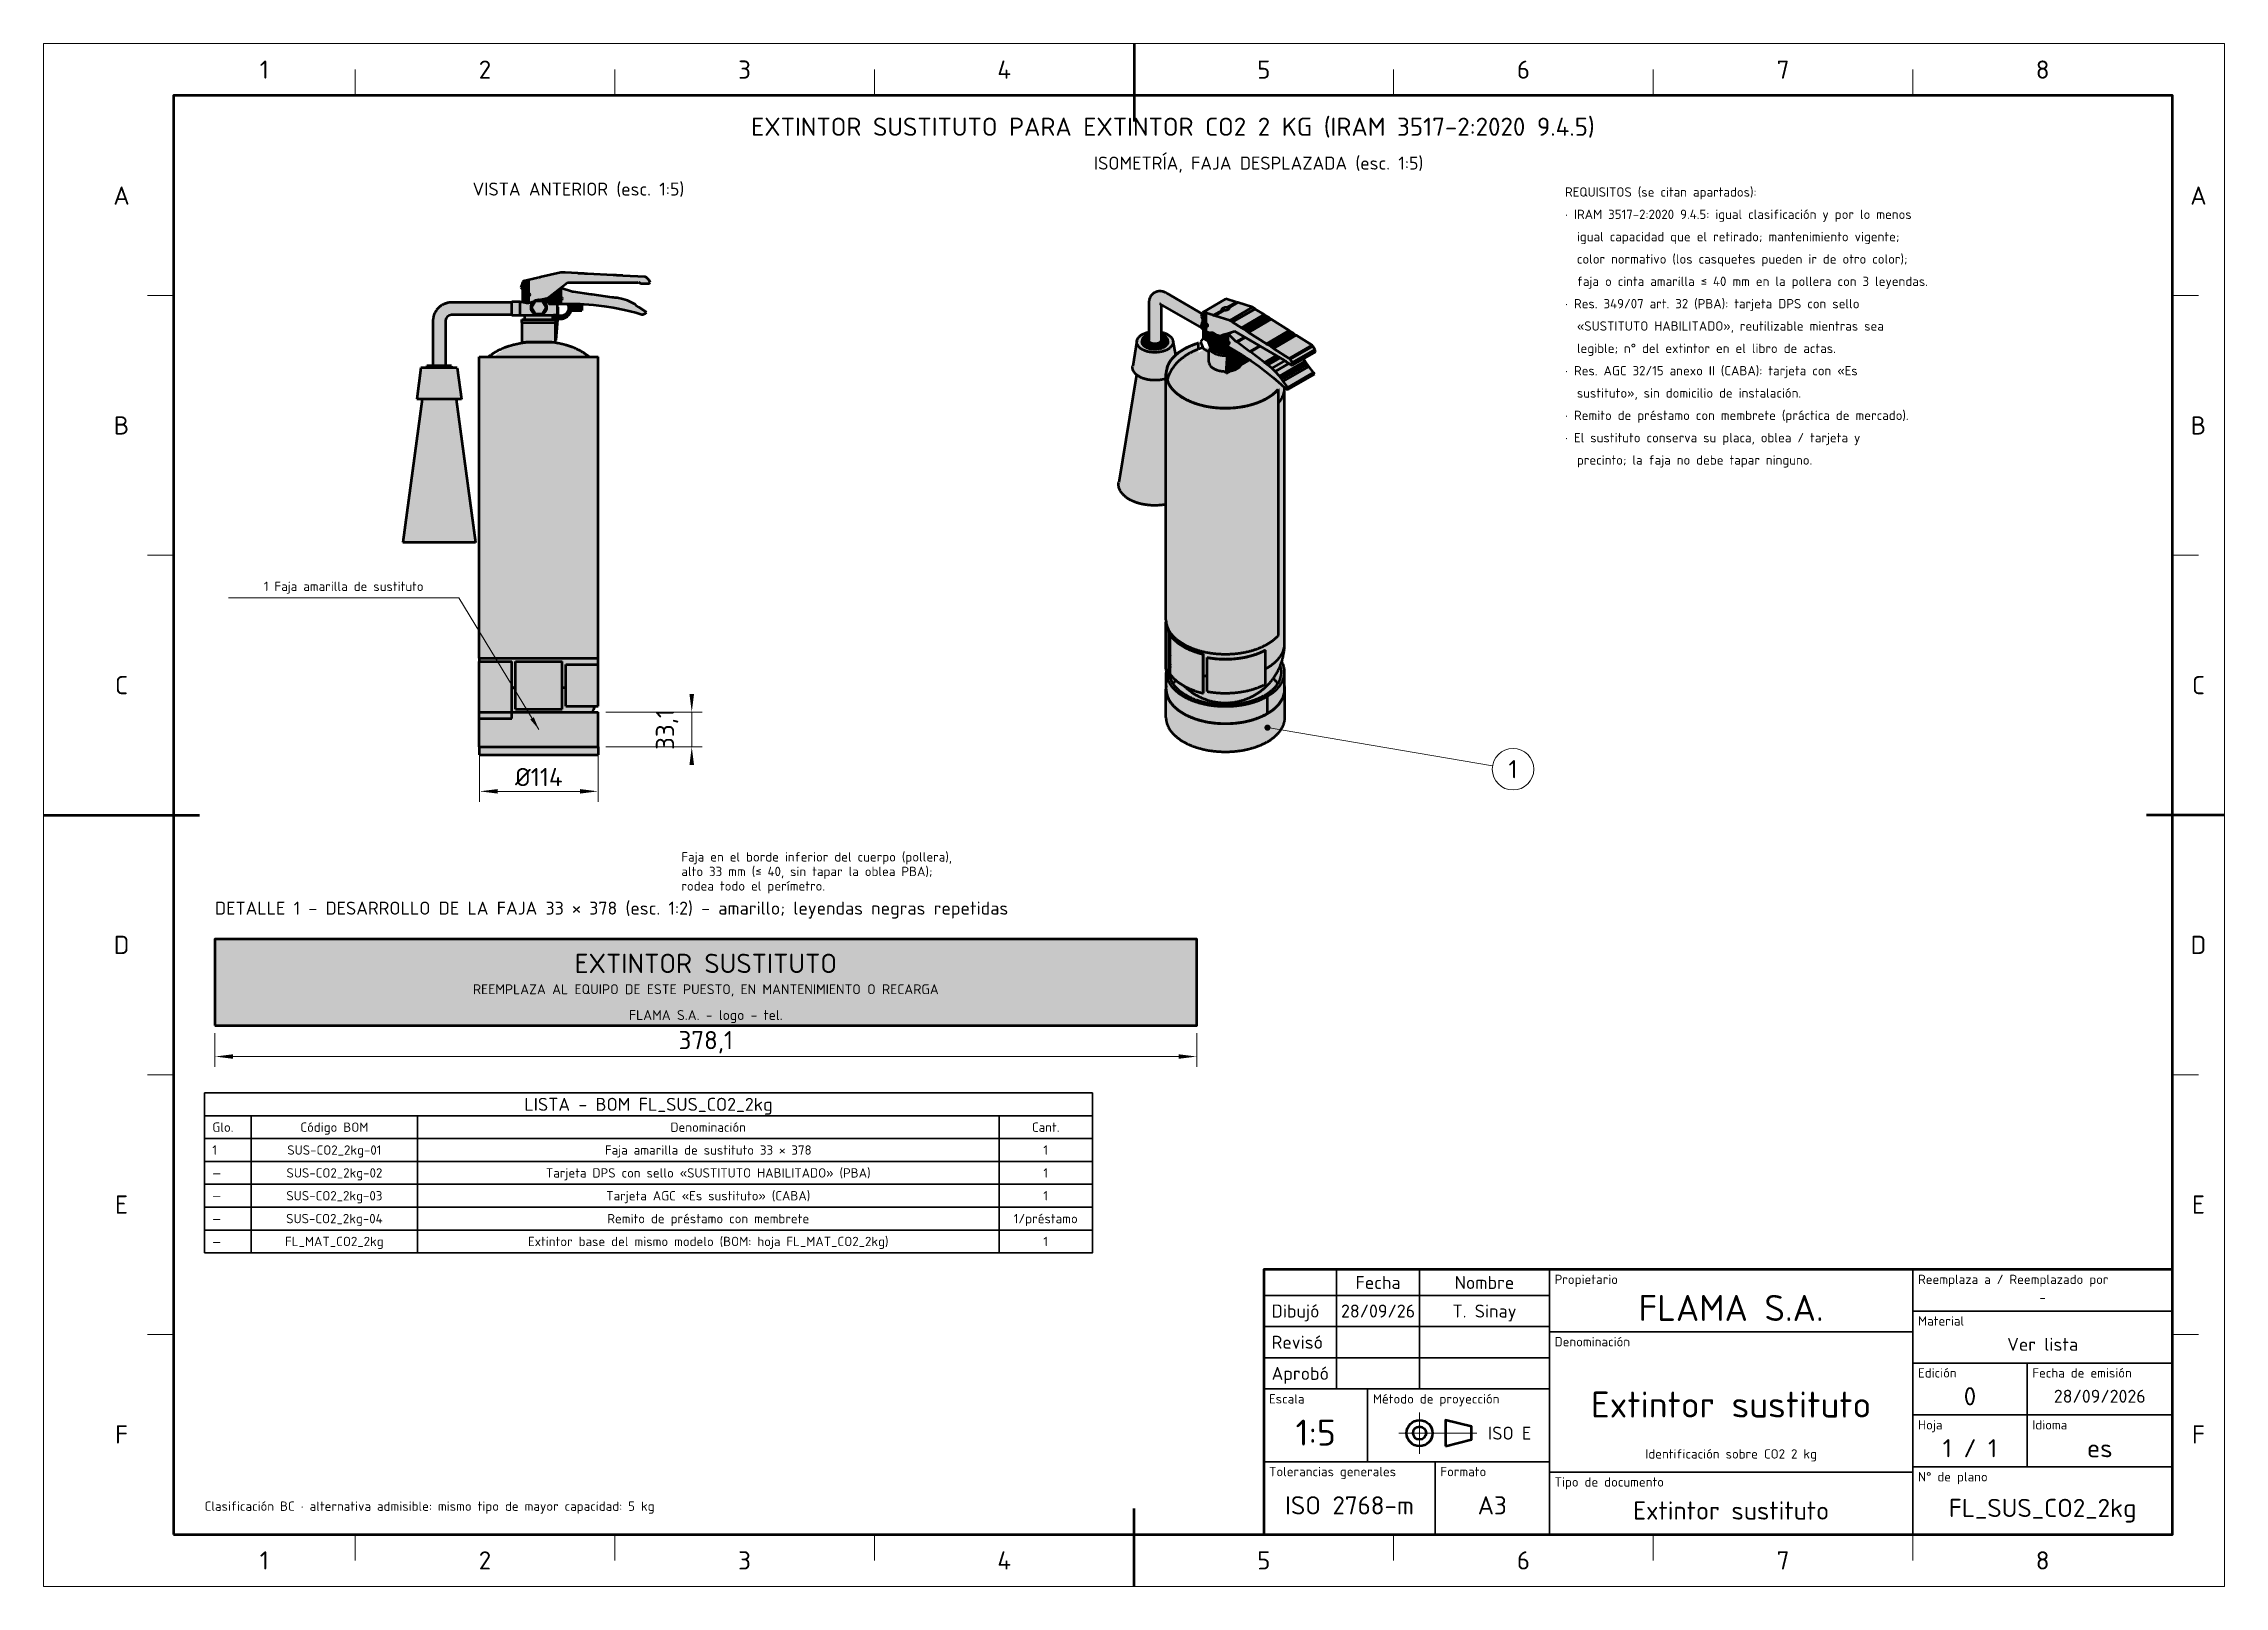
# Model space of a CAD drawing. Header units: millimetres. Extents: x 0 to 420, y 0 to 297.
import ezdxf
from ezdxf.enums import TextEntityAlignment as Align

# ---------------------------------------------------------------- set-up
doc = ezdxf.new("R2010")
doc.units = ezdxf.units.MM
doc.linetypes.add('IRAM-F-TRAZO-PUNTO', pattern=[20, 15, -2, 1, -2])
for name, color, linetype, lineweight in [('01-VISIBLE', 7, 'CONTINUOUS', 70), ('03-EJE', 1, 'IRAM-F-TRAZO-PUNTO', 18), ('04-COTA', 3, 'CONTINUOUS', 18), ('06-TEXTO', 7, 'CONTINUOUS', 25), ('07-RECUADRO', 7, 'CONTINUOUS', 70), ('08-FINA', 5, 'CONTINUOUS', 18), ('10-ROTULO', 7, 'CONTINUOUS', 35), ('11-TEXTO-ROTULO', 7, 'CONTINUOUS', 25), ('13-GRAFICA', 30, 'CONTINUOUS', 18)]:
    doc.layers.add(name, color=color, linetype=linetype, lineweight=lineweight)
doc.styles.add('ISO3098', font='isocpeur.ttf')
doc.dimstyles.new('FLAMA-IRAM', dxfattribs={"dimtxt": 3.5, "dimasz": 3.5, "dimexe": 2, "dimexo": 1.5, "dimgap": 1, "dimtad": 1, "dimdec": 1, "dimtxsty": 'ISO3098', "dimblk": 'IRAM_FLECHA', "dimblk1": 'IRAM_FLECHA', "dimblk2": 'IRAM_FLECHA', "dimcen": 2.5, "dimclrd": 256, "dimclre": 256, "dimclrt": 256, "dimazin": 3, "dimtfac": 1, "dimtmove": 0, "dimatfit": 3, "dimlwd": 18, "dimlwe": 18})

msp = doc.modelspace()

# ---------------------------------------------------------------- texts
at = {"layer": '06-TEXTO', "style": 'ISO3098'}
for s, height, p in [('1', 3.5, (42.5, 292)), ('2', 3.5, (85, 292)), ('3', 3.5, (135, 292)), ('4', 3.5, (185, 292)), ('5', 3.5, (235, 292)), ('6', 3.5, (285, 292)), ('7', 3.5, (335, 292)), ('8', 3.5, (385, 292)), ('EXTINTOR SUSTITUTO PARA EXTINTOR CO2 2 KG (IRAM 3517-2:2020 9.4.5)', 3.5, (217.5, 281)), ('ISOMETRÍA, FAJA DESPLAZADA (esc. 1:5)', 2.5, (234, 274)), ('A', 3.5, (15, 267.75)), ('VISTA ANTERIOR (esc. 1:5)', 2.5, (103, 269)), ('A', 3.5, (415, 267.75)), ('B', 3.5, (15, 223.5)), ('B', 3.5, (415, 223.5)), ('C', 3.5, (15, 173.5)), ('C', 3.5, (415, 173.5)), ('1', 3.5, (283, 157.318)), ('D', 3.5, (15, 123.5)), ('D', 3.5, (415, 123.5)), ('LISTA - BOM FL_SUS_CO2_2kg', 2.5, (116.5, 92.8)), ('Código BOM', 1.8, (56, 88.4)), ('Denominación', 1.8, (128, 88.4)), ('Cant.', 1.8, (193, 88.4)), ('SUS-CO2_2kg-01', 1.8, (56, 84)), ('Faja amarilla de sustituto 33 × 378', 1.8, (128, 84)), ('1', 1.8, (193, 84)), ('SUS-CO2_2kg-02', 1.8, (56, 79.6)), ('Tarjeta DPS con sello «SUSTITUTO HABILITADO» (PBA)', 1.8, (128, 79.6)), ('1', 1.8, (193, 79.6)), ('SUS-CO2_2kg-03', 1.8, (56, 75.2)), ('Tarjeta AGC «Es sustituto» (CABA)', 1.8, (128, 75.2)), ('1', 1.8, (193, 75.2)), ('E', 3.5, (15, 73.5)), ('SUS-CO2_2kg-04', 1.8, (56, 70.8)), ('Remito de préstamo con membrete', 1.8, (128, 70.8)), ('1/préstamo', 1.8, (193, 70.8)), ('E', 3.5, (415, 73.5)), ('FL_MAT_CO2_2kg', 1.8, (56, 66.4)), ('Extintor base del mismo modelo (BOM: hoja FL_MAT_CO2_2kg)', 1.8, (128, 66.4)), ('1', 1.8, (193, 66.4)), ('F', 3.5, (15, 29.25)), ('F', 3.5, (415, 29.25)), ('1', 3.5, (42.5, 5)), ('2', 3.5, (85, 5)), ('3', 3.5, (135, 5)), ('4', 3.5, (185, 5)), ('5', 3.5, (235, 5)), ('6', 3.5, (285, 5)), ('7', 3.5, (335, 5)), ('8', 3.5, (385, 5))]:
    msp.add_text(s, height=height, dxfattribs=at).set_placement(p, align=Align.MIDDLE_CENTER)
for s, height, p in [('REQUISITOS (se citan apartados):', 1.8, (293, 267)), ('· IRAM 3517-2:2020 9.4.5: igual clasificación y por lo menos', 1.8, (293, 262.7)), ('  igual capacidad que el retirado; mantenimiento vigente;', 1.8, (293, 258.4)), ('  color normativo (los casquetes pueden ir de otro color);', 1.8, (293, 254.1)), ('  faja o cinta amarilla ≤ 40 mm en la pollera con 3 leyendas.', 1.8, (293, 249.8)), ('· Res. 349/07 art. 32 (PBA): tarjeta DPS con sello', 1.8, (293, 245.5)), ('  «SUSTITUTO HABILITADO», reutilizable mientras sea', 1.8, (293, 241.2)), ('  legible; n° del extintor en el libro de actas.', 1.8, (293, 236.9)), ('· Res. AGC 32/15 anexo II (CABA): tarjeta con «Es', 1.8, (293, 232.6)), ('  sustituto», sin domicilio de instalación.', 1.8, (293, 228.3)), ('· Remito de préstamo con membrete (práctica de mercado).', 1.8, (293, 224)), ('· El sustituto conserva su placa, oblea / tarjeta y', 1.8, (293, 219.7)), ('  precinto; la faja no debe tapar ninguno.', 1.8, (293, 215.4)), ('alto 33 mm (≤ 40, sin tapar la oblea PBA);', 1.8, (122.827, 136.2)), ('Faja en el borde inferior del cuerpo (pollera),', 1.8, (122.827, 139)), ('rodea todo el perímetro.', 1.8, (122.827, 133.4)), ('DETALLE 1 - DESARROLLO DE LA FAJA 33 × 378 (esc. 1:2) - amarillo; leyendas negras repetidas', 2.5, (33, 128.569)), ('Clasificación BC · alternativa admisible: mismo tipo de mayor capacidad: 5 kg', 1.8, (31, 14))]:
    msp.add_text(s, height=height, dxfattribs=at).set_placement(p, align=Align.BOTTOM_LEFT)
msp.add_text('1 Faja amarilla de sustituto', height=1.8, dxfattribs=at).set_placement((57.797, 191.083), align=Align.BOTTOM_CENTER)
for s, p in [('Glo.', (32.5, 88.4)), ('1', (32.5, 84)), ('—', (32.5, 79.6)), ('—', (32.5, 75.2)), ('—', (32.5, 70.8)), ('—', (32.5, 66.4))]:
    msp.add_text(s, height=1.8, dxfattribs=at).set_placement(p, align=Align.MIDDLE_LEFT)
at = {"layer": '11-TEXTO-ROTULO', "style": 'ISO3098'}
for s, height, p in [('Fecha', 2.5, (257, 58.5)), ('Nombre', 2.5, (277.5, 58.5)), ('FLAMA S.A.', 5, (325, 53.6)), ('-', 1.8, (385, 55.6)), ('28/09/26', 2.5, (257, 53)), ('T. Sinay', 2.5, (277.5, 53)), ('Ver lista', 2.5, (385, 46.6)), ('0', 3.5, (371, 36.6)), ('28/09/2026', 2.5, (396, 36.6)), ('Extintor sustituto', 5, (325, 35)), ('1:5', 5, (245, 29.6)), ('Identificación sobre CO2 2 kg', 1.8, (325, 25.5)), ('1 / 1', 3.5, (371, 26.6)), ('es', 3.5, (396, 26.6)), ('ISO 2768-m', 3.5, (251.5, 15.6)), ('A3', 3.5, (279, 15.6)), ('FL_SUS_CO2_2kg', 3.5, (385, 15.1)), ('Extintor sustituto', 3.5, (325, 14.6))]:
    msp.add_text(s, height=height, dxfattribs=at).set_placement(p, align=Align.MIDDLE_CENTER)
for s, p in [('Propietario', (291, 60)), ('Reemplaza a / Reemplazado por', (361, 60)), ('Material', (361, 52)), ('Denominación', (291, 48)), ('Edición', (361, 42)), ('Fecha de emisión', (383, 42)), ('Escala', (236, 37)), ('Método de proyección', (256, 37)), ('Hoja', (361, 32)), ('Idioma', (383, 32)), ('Tolerancias generales', (236, 23)), ('Formato', (269, 23)), ('Tipo de documento', (291, 21)), ('N° de plano', (361, 22))]:
    msp.add_text(s, height=1.8, dxfattribs=at).set_placement(p, align=Align.TOP_LEFT)
for s, p in [('Dibujó', (236.5, 53)), ('Revisó', (236.5, 47)), ('Aprobó', (236.5, 41))]:
    msp.add_text(s, height=2.5, dxfattribs=at).set_placement(p, align=Align.MIDDLE_LEFT)
msp.add_text('ISO E', height=2.5, dxfattribs=at).set_placement((286.5, 29.5), align=Align.MIDDLE_RIGHT)
at = {"layer": '13-GRAFICA', "true_color": 0x191919, "style": 'ISO3098'}
for s, height, p in [('EXTINTOR SUSTITUTO', 3.72813, (127.535, 119.93)), ('REEMPLAZA AL EQUIPO DE ESTE PUESTO, EN MANTENIMIENTO O RECARGA', 1.90549, (127.535, 114.959)), ('FLAMA S.A. - logo - tel.', 1.90549, (127.535, 109.988))]:
    msp.add_text(s, height=height, dxfattribs=at).set_placement(p, align=Align.MIDDLE_CENTER)

# ---------------------------------------------------------------- blocks, each defined once
blk = doc.blocks.new('IRAM_FLECHA')
blk.add_solid([(0, 0), (-1, 0.125), (-1, -0.125)])

# ---------------------------------------------------------------- dimensions: what is measured, and where the dimension line sits
at = {"layer": '04-COTA'}
msp.add_linear_dim(base=(124.827, 161.655), p1=(106.773, 161.655), p2=(106.773, 168.283), angle=90, dimstyle='FLAMA-IRAM', override={"dimlfac": 5}, dxfattribs=at).render()
for base, p1, p2, override in [((83.973, 153.055), (83.973, 161.655), (106.773, 161.655), {"dimlfac": 5, "dimpost": '%%c<>'}), ((33, 102), (33, 108), (222.071, 108), {"dimlfac": 2})]:
    msp.add_linear_dim(base=base, p1=p1, p2=p2, dimstyle='FLAMA-IRAM', override=override, dxfattribs=at).render()

# ---------------------------------------------------------------- hatches: boundary and pattern name
at = {"layer": '08-FINA'}
h = msp.add_hatch(color=7, dxfattribs=at)
h.dxf.hatch_style = 1
h.paths.add_polyline_path([(95.373, 164.969), (94.415, 167.313), (93.732, 166.897)])
h = msp.add_hatch(color=7, dxfattribs=at)
h.dxf.hatch_style = 1
edge = h.paths.add_edge_path()
edge.add_arc((235.712, 165.318), 0.6, 0, 360)
at = {"layer": '13-GRAFICA', "true_color": 0xb21820}
h = msp.add_hatch(color=7, dxfattribs=at)
h.dxf.hatch_style = 1
h.paths.add_polyline_path([(93.773, 251.555), (93.773, 251.655), (94.173, 251.655), (94.173, 251.755), (94.673, 251.755), (94.673, 251.855), (95.073, 251.855), (95.073, 251.955), (95.373, 251.855), (95.373, 251.955), (95.573, 251.955), (95.573, 252.055), (95.973, 252.055), (95.973, 252.155), (96.373, 252.155), (96.373, 252.255), (96.773, 252.255), (96.773, 252.355), (97.273, 252.355), (97.273, 252.455), (97.673, 252.455), (97.673, 252.555), (98.173, 252.555), (98.173, 252.655), (98.573, 252.655), (98.573, 252.755), (99.073, 252.755), (99.073, 252.855), (99.473, 252.855), (99.473, 252.955), (102.873, 252.855), (102.873, 252.755), (104.773, 252.755), (104.773, 252.655), (106.173, 252.655), (106.173, 252.555), (108.273, 252.555), (108.273, 252.455), (111.573, 252.355), (111.573, 252.255), (113.573, 252.255), (113.573, 252.155), (115.673, 252.155), (115.673, 252.055), (116.073, 252.055), (116.073, 251.955), (116.673, 251.455), (116.673, 251.255), (116.773, 251.255), (116.773, 250.955), (116.673, 250.955), (116.673, 250.855), (114.873, 250.855), (114.873, 250.955), (114.673, 250.955), (114.673, 251.055), (100.873, 251.055), (100.573, 250.655), (100.373, 250.655), (100.373, 250.555), (100.273, 250.555), (100.173, 250.355), (99.973, 250.355), (99.673, 249.955), (99.473, 249.955), (99.273, 249.655), (99.073, 249.655), (98.873, 249.355), (98.673, 249.355), (98.373, 248.955), (98.173, 248.955), (97.973, 248.655), (97.773, 248.655), (97.773, 248.555), (97.673, 248.555), (97.473, 248.255), (97.273, 248.255), (97.073, 247.955), (96.673, 247.955), (96.673, 247.855), (96.273, 247.855), (96.273, 247.755), (95.873, 247.755), (95.873, 247.655), (95.173, 247.755), (95.173, 247.655), (94.573, 247.555), (94.573, 247.455), (94.273, 247.355), (94.273, 247.255), (93.873, 247.255), (93.873, 247.155), (93.673, 247.155), (93.673, 248.655), (93.673, 251.555)])
h = msp.add_hatch(color=7, dxfattribs=at)
h.dxf.hatch_style = 1
h.paths.add_polyline_path([(92.373, 247.355), (92.273, 247.355), (92.273, 249.755), (92.173, 249.755), (91.873, 250.155), (91.973, 250.155), (91.973, 250.355), (92.073, 250.355), (92.173, 251.055), (92.273, 251.055), (92.473, 251.355), (92.873, 251.355), (92.873, 248.955), (92.873, 248.355), (92.873, 247.155), (92.473, 247.155), (92.473, 247.255), (92.373, 247.255)])
h = msp.add_hatch(color=7, dxfattribs=at)
h.dxf.hatch_style = 1
h.paths.add_polyline_path([(92.973, 251.355), (92.973, 251.455), (93.373, 251.455), (93.373, 251.555), (93.673, 251.555), (93.673, 248.655), (93.573, 248.955), (93.473, 248.955), (93.473, 249.055), (92.873, 248.955), (92.873, 251.355)])
at = {"layer": '13-GRAFICA', "true_color": 0xd6d9de}
h = msp.add_hatch(color=7, dxfattribs=at)
h.dxf.hatch_style = 1
h.paths.add_polyline_path([(93.073, 248.355), (92.873, 248.355), (92.873, 248.955), (93.473, 249.055), (93.573, 248.755), (93.673, 248.755), (93.673, 248.655), (93.573, 248.655), (93.573, 248.355), (93.373, 248.355), (93.373, 248.255), (93.073, 248.255)])
at = {"layer": '13-GRAFICA', "true_color": 0xb21820}
h = msp.add_hatch(color=7, dxfattribs=at)
h.dxf.hatch_style = 1
h.paths.add_polyline_path([(93.473, 247.155), (93.473, 247.055), (92.873, 247.055), (92.873, 247.155), (92.873, 248.355), (93.073, 248.355), (93.073, 248.255), (93.573, 248.355), (93.573, 248.655), (93.673, 248.655), (93.673, 247.155)])
h = msp.add_hatch(color=7, dxfattribs=at)
h.dxf.hatch_style = 1
h.paths.add_polyline_path([(96.473, 247.755), (96.473, 247.855), (96.873, 247.855), (96.873, 247.955), (97.373, 248.055), (97.373, 248.155), (97.673, 248.255), (97.973, 248.655), (98.173, 248.655), (98.473, 249.055), (98.673, 249.055), (98.973, 249.455), (99.173, 249.455), (99.273, 249.589), (99.273, 248.055), (99.273, 247.755), (99.273, 246.909), (97.273, 246.955), (97.173, 247.255), (96.373, 247.255), (96.173, 247.555), (95.973, 247.555), (95.973, 247.755)])
h = msp.add_hatch(color=7, dxfattribs=at)
h.dxf.hatch_style = 1
h.paths.add_polyline_path([(99.473, 249.855), (99.773, 249.955), (99.773, 249.855), (99.873, 249.855), (99.873, 248.055), (99.773, 248.055), (99.673, 248.255), (99.473, 248.255), (99.473, 248.155), (99.273, 248.055), (99.273, 249.589)])
at = {"layer": '13-GRAFICA', "true_color": 0xd6d9de}
h = msp.add_hatch(color=7, dxfattribs=at)
h.dxf.hatch_style = 1
h.paths.add_polyline_path([(99.273, 247.755), (99.273, 248.055), (99.373, 248.055), (99.473, 248.255), (99.673, 248.255), (99.673, 248.155), (99.873, 248.055), (99.873, 247.755), (99.773, 247.755), (99.673, 247.555), (99.473, 247.555), (99.473, 247.655)])
at = {"layer": '13-GRAFICA', "true_color": 0xb21820}
h = msp.add_hatch(color=7, dxfattribs=at)
h.dxf.hatch_style = 1
h.paths.add_polyline_path([(100.073, 249.855), (100.073, 249.755), (100.373, 249.755), (100.373, 249.655), (100.673, 249.655), (100.673, 249.555), (100.973, 249.555), (100.973, 249.455), (101.273, 249.455), (101.273, 249.355), (101.573, 249.355), (101.573, 249.255), (102.873, 249.155), (102.873, 249.055), (103.473, 249.055), (103.473, 248.955), (104.173, 248.955), (104.173, 248.855), (104.773, 248.855), (104.773, 248.755), (105.673, 248.755), (105.673, 248.655), (107.073, 248.555), (107.073, 248.455), (109.073, 248.255), (109.073, 248.155), (110.773, 248.055), (110.773, 247.955), (111.573, 247.855), (111.573, 247.755), (112.473, 247.555), (112.473, 247.455), (112.673, 247.455), (112.673, 247.355), (112.873, 247.355), (112.873, 247.255), (113.173, 247.255), (113.173, 247.155), (113.773, 246.955), (113.773, 246.855), (114.073, 246.755), (114.373, 246.355), (114.573, 246.355), (114.673, 246.155), (115.073, 246.055), (115.073, 245.955), (115.373, 245.855), (115.473, 245.655), (115.873, 245.555), (115.873, 245.455), (116.073, 245.355), (116.073, 245.155), (115.973, 245.155), (115.873, 244.955), (115.573, 244.955), (115.573, 244.855), (115.073, 244.855), (115.073, 244.955), (114.773, 244.955), (114.773, 245.055), (114.373, 245.055), (114.373, 245.155), (114.073, 245.155), (114.073, 245.255), (113.673, 245.255), (113.673, 245.355), (113.273, 245.355), (113.273, 245.455), (112.873, 245.455), (112.873, 245.555), (112.473, 245.555), (112.473, 245.655), (112.073, 245.655), (112.073, 245.755), (111.673, 245.755), (111.673, 245.855), (111.173, 245.855), (111.173, 245.955), (110.673, 245.955), (110.673, 246.055), (110.173, 246.055), (110.173, 246.155), (109.673, 246.155), (109.673, 246.255), (109.073, 246.255), (109.073, 246.355), (107.673, 246.455), (107.673, 246.555), (105.973, 246.655), (105.973, 246.755), (99.873, 246.896), (99.873, 247.755), (99.873, 248.055), (99.873, 249.855)])
at = {"layer": '13-GRAFICA', "true_color": 0xd6d9de}
h = msp.add_hatch(color=7, dxfattribs=at)
h.dxf.hatch_style = 1
h.paths.add_polyline_path([(212.843, 239.688), (212.843, 247.488), (212.943, 247.488), (212.943, 247.888), (213.043, 247.888), (213.243, 248.488), (213.343, 248.488), (213.743, 248.988), (213.943, 248.988), (213.943, 249.088), (214.143, 249.088), (214.143, 249.188), (214.343, 249.188), (214.343, 249.288), (215.543, 249.288), (215.543, 249.188), (216.143, 249.088), (216.143, 248.988), (216.343, 248.988), (216.443, 248.788), (217.043, 248.588), (217.143, 248.388), (217.743, 248.188), (217.843, 247.988), (218.443, 247.788), (218.543, 247.588), (218.943, 247.488), (219.043, 247.288), (219.643, 247.088), (219.743, 246.888), (220.343, 246.688), (220.443, 246.488), (220.843, 246.388), (220.943, 246.188), (221.543, 245.988), (221.643, 245.788), (222.243, 245.588), (222.343, 245.388), (222.543, 245.388), (222.543, 245.288), (222.743, 245.288), (222.743, 245.188), (222.943, 245.188), (222.943, 245.088), (223.143, 244.988), (222.943, 244.488), (223.043, 244.488), (223.043, 244.288), (223.143, 244.288), (223.143, 244.088), (223.243, 244.088), (223.243, 243.388), (223.143, 243.388), (223.143, 243.088), (223.043, 243.088), (223.043, 242.288), (222.943, 242.288), (222.943, 242.388), (222.743, 242.388), (222.643, 242.588), (222.043, 242.788), (221.943, 242.988), (221.543, 243.088), (221.443, 243.288), (220.843, 243.488), (220.743, 243.688), (220.143, 243.888), (220.043, 244.088), (219.443, 244.288), (219.343, 244.488), (218.943, 244.588), (218.843, 244.788), (218.243, 244.988), (218.143, 245.188), (217.543, 245.388), (217.443, 245.588), (217.043, 245.688), (216.943, 245.888), (216.343, 246.088), (216.243, 246.288), (216.043, 246.288), (216.043, 246.388), (215.843, 246.388), (215.843, 246.488), (215.643, 246.488), (215.543, 246.688), (215.243, 246.788), (215.243, 239.788), (215.143, 239.788), (215.143, 239.588), (215.043, 239.588), (214.943, 239.388), (214.743, 239.388), (214.743, 239.288), (214.443, 239.288), (214.443, 239.188), (213.643, 239.188), (213.643, 239.288), (213.143, 239.388), (213.143, 239.488)])
h = msp.add_hatch(color=7, dxfattribs=at)
h.dxf.hatch_style = 1
h.paths.add_polyline_path([(74.973, 234.955), (74.973, 244.055), (75.073, 244.055), (75.073, 244.555), (75.173, 244.555), (75.273, 245.155), (75.473, 245.255), (75.473, 245.455), (75.673, 245.555), (75.673, 245.755), (75.773, 245.755), (76.473, 246.555), (76.873, 246.655), (76.973, 246.855), (77.273, 246.855), (77.273, 246.955), (77.573, 246.955), (77.573, 247.055), (77.973, 247.055), (77.973, 247.155), (90.173, 247.155), (90.173, 244.755), (78.173, 244.755), (78.173, 244.655), (77.773, 244.555), (77.673, 244.255), (77.473, 244.155), (77.473, 243.855), (77.373, 243.855), (77.373, 234.955)])
at = {"layer": '13-GRAFICA', "true_color": 0xb21820}
h = msp.add_hatch(color=7, dxfattribs=at)
h.dxf.hatch_style = 1
h.paths.add_polyline_path([(92.173, 243.855), (98.573, 243.855), (98.573, 239.455), (98.473, 239.455), (98.473, 239.355), (99.073, 239.355), (99.073, 239.255), (99.573, 239.255), (99.573, 239.155), (100.373, 239.055), (100.373, 238.955), (101.073, 238.855), (101.073, 238.755), (101.373, 238.755), (101.373, 238.655), (101.573, 238.655), (101.573, 238.555), (101.873, 238.555), (101.873, 238.455), (102.073, 238.455), (102.073, 238.355), (102.373, 238.355), (102.373, 238.255), (102.573, 238.255), (102.573, 238.155), (102.873, 238.155), (102.873, 238.055), (103.073, 238.055), (103.173, 237.855), (103.373, 237.855), (103.373, 237.755), (103.773, 237.655), (103.873, 237.455), (104.273, 237.355), (104.373, 237.155), (104.573, 237.155), (104.973, 236.655), (86.673, 236.655), (86.873, 236.955), (87.073, 236.955), (87.373, 237.355), (87.573, 237.355), (87.673, 237.555), (87.873, 237.555), (87.873, 237.655), (88.173, 237.755), (88.273, 237.955), (88.473, 237.955), (88.473, 238.055), (88.673, 238.055), (88.673, 238.155), (88.873, 238.155), (88.873, 238.255), (89.073, 238.255), (89.073, 238.355), (89.273, 238.355), (89.273, 238.455), (89.573, 238.455), (89.573, 238.555), (89.773, 238.555), (89.773, 238.655), (89.973, 238.655), (89.973, 238.755), (90.273, 238.755), (90.273, 238.855), (90.573, 238.855), (90.573, 238.955), (90.873, 238.955), (90.873, 239.055), (91.273, 239.055), (91.273, 239.155), (91.573, 239.155), (91.573, 239.255), (91.973, 239.255), (91.973, 239.355), (92.473, 239.355), (92.473, 239.455), (92.173, 239.455)])
at = {"layer": '13-GRAFICA', "true_color": 0xcba23e}
h = msp.add_hatch(color=7, dxfattribs=at)
h.dxf.hatch_style = 1
h.paths.add_polyline_path([(90.173, 244.655), (90.173, 247.255), (92.473, 247.255), (92.473, 247.155), (92.873, 247.155), (92.873, 247.055), (93.473, 247.055), (93.473, 247.155), (93.873, 247.155), (93.873, 247.255), (94.373, 247.255), (94.373, 247.355), (94.473, 247.355), (94.573, 247.555), (94.773, 247.555), (94.773, 247.655), (95.573, 247.755), (95.573, 247.655), (96.173, 247.555), (96.373, 247.255), (97.173, 247.255), (97.273, 246.955), (98.973, 246.955), (98.973, 244.755), (91.973, 244.755), (91.973, 244.655)])
h = msp.add_hatch(color=7, dxfattribs=at)
h.dxf.hatch_style = 1
h.paths.add_polyline_path([(92.673, 243.855), (92.673, 244.755), (98.073, 244.755), (98.073, 243.855)])
at = {"layer": '13-GRAFICA', "true_color": 0xd6d9de}
h = msp.add_hatch(color=7, dxfattribs=at)
h.dxf.hatch_style = 1
h.paths.add_polyline_path([(98.373, 244.355), (98.073, 244.755), (98.973, 244.755), (98.973, 244.655), (99.373, 244.655), (99.373, 244.555), (99.773, 244.555), (99.773, 244.655), (100.373, 244.755), (100.373, 244.855), (100.873, 245.255), (100.873, 245.455), (100.973, 245.455), (100.973, 245.655), (101.073, 245.655), (101.073, 246.555), (100.973, 246.555), (100.873, 246.855), (101.473, 246.855), (101.473, 246.755), (101.573, 246.755), (101.573, 246.355), (101.673, 246.355), (101.573, 245.455), (101.473, 245.455), (101.473, 245.155), (101.273, 245.055), (101.273, 244.855), (101.173, 244.855), (100.773, 244.355), (100.573, 244.355), (100.573, 244.255), (100.373, 244.255), (100.373, 244.155), (100.073, 244.155), (100.073, 244.055), (99.073, 244.055), (99.073, 244.155), (98.773, 244.155), (98.773, 244.255)])
at = {"layer": '13-GRAFICA', "true_color": 0xb21820}
h = msp.add_hatch(color=7, dxfattribs=at)
h.dxf.hatch_style = 1
h.paths.add_polyline_path([(99.273, 246.909), (99.273, 247.755), (99.373, 247.755), (99.473, 247.555), (99.673, 247.555), (99.673, 247.655), (99.873, 247.755), (99.873, 246.896)])
at = {"layer": '13-GRAFICA', "true_color": 0xffd200}
h = msp.add_hatch(color=7, dxfattribs=at)
h.dxf.hatch_style = 1
h.paths.add_polyline_path([(101.673, 245.655), (101.673, 246.655), (103.673, 246.655), (103.673, 245.655)])
at = {"layer": '13-GRAFICA', "true_color": 0xb21820}
h = msp.add_hatch(color=7, dxfattribs=at)
h.dxf.hatch_style = 1
h.paths.add_polyline_path([(223.243, 242.088), (223.243, 244.088), (223.143, 244.088), (223.143, 244.288), (223.043, 244.288), (223.043, 244.488), (222.943, 244.488), (222.943, 244.588), (223.043, 244.588), (223.043, 244.888), (223.143, 244.888), (223.143, 245.188), (223.243, 245.188), (223.343, 245.388), (223.443, 245.421), (223.443, 242.988), (223.443, 242.788), (223.443, 241.928)])
h = msp.add_hatch(color=7, dxfattribs=at)
h.dxf.hatch_style = 1
h.paths.add_polyline_path([(223.943, 245.588), (224.043, 245.788), (224.143, 245.813), (224.143, 242.988), (224.043, 242.988), (223.943, 243.188), (223.643, 243.188), (223.643, 243.088), (223.443, 242.988), (223.443, 245.421)])
h = msp.add_hatch(color=7, dxfattribs=at)
h.dxf.hatch_style = 1
h.paths.add_polyline_path([(225.343, 241.188), (225.343, 241.288), (224.943, 241.288), (224.943, 241.388), (224.843, 241.388), (224.843, 241.288), (224.543, 241.288), (224.543, 241.388), (224.143, 241.454), (224.143, 242.988), (224.143, 245.813), (224.443, 245.888), (224.543, 246.088), (225.143, 246.288), (225.243, 246.488), (225.843, 246.688), (225.943, 246.888), (226.543, 247.088), (226.643, 247.288), (227.043, 247.388), (227.143, 247.588), (227.343, 247.588), (227.343, 247.688), (227.543, 247.688), (227.543, 247.788), (228.043, 247.788), (228.043, 247.688), (228.343, 247.688), (228.343, 247.588), (228.743, 247.588), (228.743, 247.488), (229.643, 247.288), (229.743, 247.088), (230.043, 247.188), (230.043, 247.088), (230.343, 247.088), (230.343, 246.988), (230.643, 246.988), (230.643, 246.888), (230.943, 246.888), (230.943, 246.788), (231.243, 246.788), (231.243, 246.688), (231.943, 246.588), (231.943, 246.488), (232.243, 246.488), (232.243, 246.388), (232.543, 246.388), (232.543, 246.288), (233.043, 246.188), (233.143, 245.988), (233.343, 245.988), (233.443, 245.788), (233.843, 245.688), (233.843, 245.588), (234.143, 245.488), (234.243, 245.288), (234.643, 245.188), (234.743, 244.988), (234.943, 244.988), (235.043, 244.788), (235.243, 244.788), (235.343, 244.588), (235.543, 244.588), (235.543, 244.488), (235.843, 244.388), (235.943, 244.188), (236.343, 244.088), (236.443, 243.888), (236.643, 243.888), (236.743, 243.688), (236.943, 243.688), (236.943, 243.588), (237.243, 243.488), (237.343, 243.288), (237.743, 243.188), (237.843, 242.988), (238.043, 242.988), (238.143, 242.788), (238.543, 242.688), (238.643, 242.488), (238.843, 242.488), (238.843, 242.388), (239.143, 242.288), (239.243, 242.088), (239.643, 241.988), (239.743, 241.788), (239.943, 241.788), (240.043, 241.588), (240.243, 241.588), (240.343, 241.388), (240.543, 241.388), (240.643, 241.188), (240.843, 241.188), (240.843, 241.088), (241.143, 240.988), (241.243, 240.788), (241.643, 240.688), (241.743, 240.488), (241.943, 240.488), (241.943, 240.388), (242.243, 240.288), (242.343, 240.088), (242.743, 239.988), (242.743, 239.888), (243.043, 239.788), (243.143, 239.588), (243.343, 239.588), (243.343, 239.488), (243.543, 239.488), (243.643, 239.288), (243.843, 239.288), (243.943, 239.088), (244.143, 239.088), (244.143, 238.988), (244.543, 238.688), (244.543, 238.488), (244.743, 238.388), (244.843, 237.888), (244.943, 237.888), (244.943, 237.588), (244.343, 237.388), (244.243, 237.188), (243.843, 237.088), (243.743, 236.888), (243.543, 236.888), (243.543, 236.788), (243.143, 236.688), (243.043, 236.488), (242.443, 236.288), (242.343, 236.088), (241.743, 235.888), (241.643, 235.688), (241.243, 235.588), (241.143, 235.388), (240.943, 235.388), (240.943, 235.288), (240.343, 235.088), (240.343, 235.188), (239.943, 235.288), (239.843, 235.488), (239.243, 235.688), (239.243, 235.888), (239.143, 235.888), (239.043, 236.088), (238.443, 236.288), (238.343, 236.488), (237.943, 236.588), (237.843, 236.788), (237.243, 236.988), (237.143, 237.188), (236.543, 237.388), (236.443, 237.588), (235.843, 237.788), (235.743, 237.988), (235.343, 238.088), (235.243, 238.288), (234.643, 238.488), (234.543, 238.688), (233.943, 238.888), (233.843, 239.088), (233.443, 239.188), (233.343, 239.388), (232.743, 239.588), (232.643, 239.788), (232.043, 239.988), (231.943, 240.188), (231.343, 240.388), (231.243, 240.588), (230.843, 240.688), (230.743, 240.888), (230.143, 241.088), (230.043, 241.288), (229.843, 241.288), (229.843, 241.388), (229.643, 241.388), (229.643, 241.488), (229.443, 241.488), (229.443, 241.588), (229.043, 241.588), (229.043, 241.488), (228.743, 241.488), (228.743, 241.388), (228.443, 241.388), (228.443, 241.288), (228.143, 241.288), (228.143, 241.188), (227.843, 241.188), (227.843, 241.088), (227.543, 241.088), (227.543, 240.988), (227.143, 240.988), (227.143, 240.888), (226.843, 240.888), (226.843, 240.788), (226.243, 240.788), (226.243, 240.888), (225.943, 240.888), (225.943, 240.988), (225.643, 240.988), (225.643, 241.088)])
at = {"layer": '13-GRAFICA', "true_color": 0xc81e2d}
h = msp.add_hatch(color=7, dxfattribs=at)
h.dxf.hatch_style = 1
h.paths.add_polyline_path([(98.573, 240.455), (98.673, 240.455), (98.673, 239.955), (98.573, 239.955)])
h = msp.add_hatch(color=7, dxfattribs=at)
h.dxf.hatch_style = 1
h.paths.add_polyline_path([(98.773, 241.655), (98.773, 241.155), (98.673, 241.155), (98.673, 241.655)])
h = msp.add_hatch(color=7, dxfattribs=at)
h.dxf.hatch_style = 1
h.paths.add_polyline_path([(98.873, 242.855), (98.873, 242.355), (98.773, 242.355), (98.773, 242.855)])
at = {"layer": '13-GRAFICA', "true_color": 0x202020}
h = msp.add_hatch(color=7, dxfattribs=at)
h.dxf.hatch_style = 1
h.paths.add_polyline_path([(210.443, 238.288), (210.443, 239.188), (210.543, 239.188), (210.643, 240.188), (210.743, 240.188), (210.743, 240.288), (210.943, 240.388), (210.943, 240.588), (211.243, 240.688), (211.443, 240.988), (211.643, 240.988), (211.643, 241.088), (211.843, 241.088), (211.843, 241.188), (212.143, 241.188), (212.143, 241.288), (212.443, 241.288), (212.443, 241.388), (212.743, 241.388), (212.743, 241.488), (212.843, 241.488), (212.843, 241.088), (212.243, 240.888), (212.243, 240.788), (211.743, 240.388), (211.743, 240.188), (211.643, 240.188), (211.643, 239.688), (211.543, 239.688), (211.543, 239.288), (211.643, 239.288), (211.643, 239.088), (211.743, 239.088), (212.143, 238.588), (212.343, 238.588), (212.443, 238.388), (213.043, 238.288), (213.043, 238.188), (213.943, 238.188), (213.943, 238.088), (214.243, 238.088), (214.243, 238.188), (215.343, 238.288), (215.343, 238.388), (215.943, 238.588), (215.943, 238.688), (216.443, 239.088), (216.443, 239.388), (216.543, 239.388), (216.543, 239.488), (216.443, 239.488), (216.443, 240.088), (216.343, 240.088), (216.243, 240.488), (216.143, 240.488), (215.943, 240.788), (215.343, 240.988), (215.343, 241.088), (215.243, 241.088), (215.243, 241.388), (215.643, 241.388), (215.643, 241.288), (216.243, 241.188), (216.343, 240.988), (216.743, 240.888), (216.743, 240.788), (217.343, 240.288), (217.443, 239.788), (217.543, 239.788), (217.543, 239.088), (217.643, 239.088), (217.643, 238.388), (217.743, 238.388), (217.743, 237.788), (217.843, 237.788), (217.943, 236.888), (217.043, 236.088), (217.043, 235.888), (216.943, 235.888), (216.943, 235.688), (216.843, 235.688), (216.843, 235.488), (216.743, 235.488), (216.743, 235.288), (216.643, 235.288), (216.643, 235.088), (216.543, 235.088), (216.543, 234.888), (216.443, 234.888), (216.443, 234.688), (216.343, 234.688), (216.343, 234.488), (216.243, 234.488), (216.143, 232.488), (215.443, 232.388), (215.443, 232.288), (214.743, 232.288), (214.743, 232.188), (213.143, 232.188), (213.143, 232.288), (212.643, 232.288), (212.643, 232.388), (212.143, 232.388), (212.143, 232.488), (211.543, 232.588), (211.543, 232.688), (210.943, 232.888), (210.843, 233.088), (210.643, 233.088), (210.643, 233.188), (210.043, 233.688), (210.043, 233.888), (209.943, 233.888), (209.843, 234.188), (209.743, 234.188), (209.743, 235.088), (209.843, 235.088), (209.843, 235.588), (209.943, 235.588), (209.943, 236.088), (210.043, 236.088), (210.043, 236.588), (210.143, 236.588), (210.143, 237.088), (210.243, 237.088), (210.243, 237.688), (210.343, 237.688), (210.343, 238.288)])
h = msp.add_hatch(color=7, dxfattribs=at)
h.dxf.hatch_style = 1
h.paths.add_polyline_path([(211.743, 240.388), (211.843, 240.388), (212.243, 240.888), (212.843, 241.088), (212.843, 239.688), (212.943, 239.688), (213.143, 239.388), (213.643, 239.288), (213.643, 239.188), (214.443, 239.188), (214.443, 239.288), (214.743, 239.288), (214.743, 239.388), (214.943, 239.388), (214.943, 239.488), (215.143, 239.588), (215.143, 239.788), (215.243, 239.788), (215.243, 241.088), (215.343, 241.088), (215.343, 240.988), (215.943, 240.788), (215.943, 240.688), (216.243, 240.488), (216.243, 240.288), (216.343, 240.288), (216.343, 240.088), (216.443, 240.088), (216.443, 239.488), (216.543, 239.488), (216.543, 239.388), (216.443, 239.388), (216.443, 239.088), (216.343, 239.088), (215.943, 238.588), (215.743, 238.588), (215.743, 238.488), (215.543, 238.488), (215.543, 238.388), (215.343, 238.388), (215.343, 238.288), (213.943, 238.088), (213.943, 238.188), (213.043, 238.188), (213.043, 238.288), (212.743, 238.288), (212.743, 238.388), (212.443, 238.388), (212.343, 238.588), (212.143, 238.588), (212.143, 238.688), (211.643, 239.088), (211.643, 239.288), (211.543, 239.288), (211.543, 239.688), (211.643, 239.688)])
at = {"layer": '13-GRAFICA', "true_color": 0xcba23e}
h = msp.add_hatch(color=7, dxfattribs=at)
h.dxf.hatch_style = 1
h.paths.add_polyline_path([(223.043, 243.088), (223.143, 243.088), (223.143, 243.388), (223.243, 243.388), (223.243, 242.088), (223.143, 242.088)])
at = {"layer": '13-GRAFICA', "true_color": 0xd6d9de}
h = msp.add_hatch(color=7, dxfattribs=at)
h.dxf.hatch_style = 1
h.paths.add_polyline_path([(223.743, 242.488), (223.543, 242.588), (223.443, 242.988), (223.543, 242.988), (223.643, 243.188), (223.943, 243.188), (223.943, 243.088), (224.143, 242.988), (224.143, 242.488), (224.043, 242.488), (224.043, 242.388), (223.743, 242.388)])
at = {"layer": '13-GRAFICA', "true_color": 0xb21820}
h = msp.add_hatch(color=7, dxfattribs=at)
h.dxf.hatch_style = 1
h.paths.add_polyline_path([(223.943, 241.488), (223.943, 241.588), (223.743, 241.588), (223.743, 241.688), (223.443, 241.928), (223.443, 242.788), (223.543, 242.788), (223.543, 242.588), (223.643, 242.588), (223.743, 242.388), (224.043, 242.388), (224.143, 242.988), (224.143, 241.454)])
at = {"layer": '13-GRAFICA', "true_color": 0xcba23e}
h = msp.add_hatch(color=7, dxfattribs=at)
h.dxf.hatch_style = 1
h.paths.add_polyline_path([(223.443, 241.888), (223.543, 241.888), (223.543, 241.788), (223.643, 241.788), (223.743, 241.588), (223.943, 241.588), (223.943, 241.488), (224.243, 241.488), (224.243, 241.388), (224.543, 241.388), (224.543, 241.288), (224.843, 241.288), (224.843, 241.388), (224.943, 241.388), (224.943, 241.288), (225.543, 241.188), (225.643, 240.988), (225.943, 240.988), (225.943, 240.888), (225.443, 240.888), (225.443, 240.788), (225.643, 240.688), (225.643, 240.488), (225.743, 240.488), (226.043, 240.088), (226.343, 239.988), (226.443, 239.588), (226.743, 239.488), (226.743, 239.388), (226.943, 239.388), (226.943, 239.288), (227.143, 239.288), (227.243, 239.088), (227.643, 238.988), (227.743, 238.788), (228.143, 238.688), (228.143, 238.588), (228.043, 238.588), (228.043, 237.588), (227.543, 237.688), (227.443, 237.888), (227.243, 237.888), (227.243, 237.988), (227.043, 237.988), (226.943, 238.188), (226.343, 238.388), (226.243, 238.588), (225.943, 238.588), (225.943, 238.488), (225.743, 238.488), (225.743, 238.388), (225.043, 238.488), (225.043, 238.588), (224.343, 239.188), (224.143, 239.788), (223.743, 239.888), (223.743, 239.988), (223.443, 240.188)])
at = {"layer": '13-GRAFICA', "true_color": 0xb21820}
h = msp.add_hatch(color=7, dxfattribs=at)
h.dxf.hatch_style = 1
h.paths.add_polyline_path([(227.143, 239.288), (226.543, 239.488), (226.443, 239.788), (226.343, 239.788), (226.343, 239.988), (226.043, 240.088), (226.043, 240.188), (225.643, 240.488), (225.643, 240.688), (225.543, 240.688), (225.443, 240.888), (226.843, 240.788), (226.843, 240.888), (227.543, 240.988), (227.543, 241.088), (227.843, 241.088), (227.843, 239.688), (227.843, 239.288), (227.843, 238.763), (227.743, 238.788), (227.643, 238.988), (227.243, 239.088)])
h = msp.add_hatch(color=7, dxfattribs=at)
h.dxf.hatch_style = 1
h.paths.add_polyline_path([(227.843, 241.188), (228.143, 241.188), (228.143, 241.288), (228.343, 241.288), (228.343, 239.188), (228.243, 239.688), (228.043, 239.688), (228.043, 239.788), (227.843, 239.688), (227.843, 241.088)])
at = {"layer": '13-GRAFICA', "true_color": 0xd6d9de}
h = msp.add_hatch(color=7, dxfattribs=at)
h.dxf.hatch_style = 1
h.paths.add_polyline_path([(227.943, 239.188), (227.943, 239.288), (227.843, 239.288), (227.843, 239.688), (228.043, 239.788), (228.043, 239.688), (228.243, 239.688), (228.343, 239.188)])
at = {"layer": '13-GRAFICA', "true_color": 0xb21820}
h = msp.add_hatch(color=7, dxfattribs=at)
h.dxf.hatch_style = 1
h.paths.add_polyline_path([(228.443, 241.288), (228.443, 241.388), (228.743, 241.388), (228.743, 241.488), (229.043, 241.488), (229.043, 241.588), (229.443, 241.588), (229.443, 241.488), (230.043, 241.288), (230.143, 241.088), (230.743, 240.888), (230.843, 240.688), (231.243, 240.588), (231.343, 240.388), (231.943, 240.188), (232.043, 239.988), (232.643, 239.788), (232.743, 239.588), (233.343, 239.388), (233.443, 239.188), (233.843, 239.088), (233.943, 238.888), (234.543, 238.688), (234.643, 238.488), (235.243, 238.288), (235.343, 238.088), (235.743, 237.988), (235.843, 237.788), (236.043, 237.788), (236.043, 237.688), (236.443, 237.588), (236.543, 237.388), (237.143, 237.188), (237.243, 236.988), (237.843, 236.788), (237.943, 236.588), (238.343, 236.488), (238.443, 236.288), (239.043, 236.088), (239.043, 235.988), (239.243, 235.888), (239.243, 235.688), (239.843, 235.488), (239.943, 235.288), (240.143, 235.288), (240.143, 235.188), (240.343, 235.188), (240.343, 235.088), (240.543, 235.088), (240.543, 235.188), (241.143, 235.388), (241.243, 235.588), (241.443, 235.588), (241.443, 235.688), (241.643, 235.688), (241.743, 235.888), (241.943, 235.888), (241.943, 235.988), (242.343, 236.088), (242.443, 236.288), (242.643, 236.288), (242.643, 236.188), (242.843, 236.088), (242.843, 235.888), (243.243, 235.588), (243.243, 235.388), (243.443, 235.288), (243.443, 235.088), (243.743, 234.888), (243.743, 234.688), (244.043, 234.488), (244.043, 234.288), (244.343, 234.088), (244.343, 233.888), (244.643, 233.688), (244.743, 233.388), (244.443, 233.288), (244.343, 233.088), (243.743, 232.888), (243.643, 232.688), (243.043, 232.488), (242.943, 232.288), (242.543, 232.188), (242.443, 231.988), (241.843, 231.788), (241.743, 231.588), (241.143, 231.388), (241.043, 231.188), (240.443, 230.988), (240.343, 230.788), (239.943, 230.688), (239.843, 230.488), (239.243, 230.488), (239.243, 230.588), (239.143, 230.588), (238.843, 230.988), (238.643, 230.988), (237.843, 231.888), (237.643, 231.888), (237.143, 232.488), (236.943, 232.488), (236.543, 232.988), (236.343, 232.988), (236.043, 233.388), (235.843, 233.388), (235.543, 233.788), (235.343, 233.788), (235.043, 234.188), (234.843, 234.188), (234.643, 234.488), (234.443, 234.488), (234.443, 234.588), (234.343, 234.588), (234.243, 234.788), (234.043, 234.788), (233.843, 235.088), (233.643, 235.088), (233.543, 235.288), (233.343, 235.288), (233.143, 235.588), (232.943, 235.588), (232.843, 235.788), (232.643, 235.788), (232.543, 235.988), (232.343, 235.988), (232.243, 236.188), (232.043, 236.188), (231.943, 236.388), (231.743, 236.388), (231.643, 236.588), (231.443, 236.588), (231.343, 236.788), (231.143, 236.788), (231.143, 236.888), (230.843, 236.988), (230.743, 237.188), (230.143, 237.388), (230.043, 237.588), (229.643, 237.688), (229.543, 237.888), (228.943, 238.088), (228.843, 238.288), (228.443, 238.388), (228.343, 238.588), (228.343, 239.188), (228.343, 241.288)])
at = {"layer": '13-GRAFICA', "true_color": 0xffffff}
h = msp.add_hatch(color=7, dxfattribs=at)
h.dxf.hatch_style = 1
h.paths.add_polyline_path([(83.973, 178.655), (83.973, 236.655), (106.773, 236.655), (106.773, 178.655)])
h = msp.add_hatch(color=7, dxfattribs=at)
h.dxf.hatch_style = 1
h.paths.add_polyline_path([(216.143, 185.588), (216.143, 233.088), (216.243, 233.088), (216.243, 234.488), (216.343, 234.488), (216.343, 234.688), (216.443, 234.688), (216.443, 234.888), (216.543, 234.888), (216.543, 235.088), (216.643, 235.088), (216.643, 235.288), (216.743, 235.288), (216.743, 235.488), (216.843, 235.488), (217.043, 236.088), (217.143, 236.088), (218.343, 237.388), (218.543, 237.388), (218.543, 237.488), (218.843, 237.588), (218.943, 237.788), (219.343, 237.888), (219.443, 238.088), (219.643, 238.088), (219.743, 238.288), (219.943, 238.288), (219.943, 238.388), (220.143, 238.388), (220.143, 238.488), (220.343, 238.488), (220.343, 238.588), (220.543, 238.588), (220.543, 238.688), (221.143, 238.788), (221.143, 238.888), (221.643, 238.988), (221.643, 239.088), (222.143, 239.188), (222.143, 239.288), (222.443, 239.288), (222.443, 237.488), (222.043, 237.388), (221.943, 237.188), (221.543, 237.088), (221.443, 236.888), (221.043, 236.788), (220.943, 236.588), (220.543, 236.488), (220.443, 236.288), (220.043, 236.188), (219.943, 235.988), (219.543, 235.888), (219.443, 235.688), (219.243, 235.688), (219.243, 235.588), (219.043, 235.588), (218.943, 235.388), (218.543, 235.288), (218.443, 235.088), (218.043, 234.988), (218.043, 234.888), (217.943, 234.888), (217.743, 234.588), (217.543, 234.588), (217.443, 234.288), (217.043, 233.988), (216.943, 233.488), (216.843, 233.488), (216.843, 233.188), (216.743, 233.188), (216.743, 232.888), (216.643, 232.888), (216.543, 231.888), (216.643, 231.888), (216.643, 231.588), (216.743, 231.588), (216.743, 231.388), (216.943, 231.288), (216.943, 231.088), (217.343, 230.788), (217.343, 230.588), (217.743, 230.288), (217.743, 230.088), (217.843, 230.088), (217.943, 229.888), (218.143, 229.888), (218.343, 229.588), (218.543, 229.588), (218.643, 229.388), (218.843, 229.388), (218.843, 229.288), (218.943, 229.288), (219.043, 229.088), (219.243, 229.088), (219.443, 228.788), (219.643, 228.788), (219.643, 228.688), (219.843, 228.688), (219.843, 228.588), (220.143, 228.588), (220.143, 228.488), (220.343, 228.488), (220.343, 228.388), (220.543, 228.388), (220.543, 228.288), (220.743, 228.288), (220.743, 228.188), (220.943, 228.188), (220.943, 228.088), (221.243, 228.088), (221.243, 227.988), (221.443, 227.988), (221.443, 227.888), (221.643, 227.888), (221.643, 227.788), (222.043, 227.788), (222.043, 227.688), (222.343, 227.688), (222.343, 227.588), (223.543, 227.388), (223.543, 227.288), (223.843, 227.288), (223.843, 227.188), (225.343, 227.088), (225.343, 226.988), (226.243, 226.988), (226.243, 226.888), (229.143, 226.888), (229.143, 226.988), (229.943, 226.988), (229.943, 227.088), (230.543, 227.088), (230.543, 227.188), (231.843, 227.288), (231.843, 227.388), (232.243, 227.388), (232.243, 227.488), (232.543, 227.488), (232.543, 227.588), (232.843, 227.588), (232.843, 227.688), (233.143, 227.688), (233.143, 227.788), (233.443, 227.788), (233.443, 227.888), (234.343, 228.088), (234.343, 228.188), (234.943, 228.388), (235.043, 228.588), (235.243, 228.588), (235.243, 228.688), (235.443, 228.688), (235.443, 228.788), (235.643, 228.788), (235.643, 228.888), (236.243, 229.088), (236.543, 229.488), (236.743, 229.488), (237.243, 230.088), (237.443, 230.088), (237.443, 230.188), (237.843, 230.488), (237.843, 183.088), (237.743, 183.088), (237.343, 182.588), (237.143, 182.588), (236.643, 181.988), (236.443, 181.988), (236.243, 181.688), (236.043, 181.688), (236.043, 181.588), (235.843, 181.588), (235.843, 181.488), (235.643, 181.488), (235.643, 181.388), (235.043, 181.188), (234.943, 180.988), (234.743, 180.988), (234.743, 180.888), (234.543, 180.888), (234.543, 180.788), (234.343, 180.788), (234.343, 180.688), (234.043, 180.688), (234.043, 180.588), (233.743, 180.588), (233.743, 180.488), (233.443, 180.488), (233.443, 180.388), (233.143, 180.388), (233.143, 180.288), (232.743, 180.288), (232.743, 180.188), (232.443, 180.188), (232.443, 180.088), (232.143, 180.088), (232.143, 179.988), (231.743, 179.988), (231.743, 179.888), (231.143, 179.888), (231.143, 179.788), (230.543, 179.788), (230.543, 179.688), (229.843, 179.688), (229.843, 179.588), (226.343, 179.488), (226.343, 179.588), (225.443, 179.588), (225.443, 179.688), (223.943, 179.788), (223.943, 179.888), (223.143, 179.988), (223.143, 180.088), (222.843, 180.088), (222.843, 180.188), (221.643, 180.388), (221.643, 180.488), (221.443, 180.488), (221.443, 180.588), (221.243, 180.588), (221.243, 180.688), (220.943, 180.688), (220.943, 180.788), (220.743, 180.788), (220.743, 180.888), (220.543, 180.888), (220.543, 180.988), (220.343, 180.988), (220.343, 181.088), (220.143, 181.088), (220.143, 181.188), (219.943, 181.188), (219.943, 181.288), (219.443, 181.388), (219.243, 181.688), (219.043, 181.688), (219.043, 181.788), (218.743, 181.888), (218.543, 182.188), (218.343, 182.188), (218.143, 182.488), (217.943, 182.488), (217.943, 182.588), (217.643, 182.788), (217.643, 182.988), (217.243, 183.288), (217.243, 183.488), (216.843, 183.788), (216.843, 183.988), (216.643, 184.088), (216.643, 184.388), (216.543, 184.388), (216.543, 184.688), (216.443, 184.688), (216.443, 184.988), (216.343, 184.988), (216.343, 185.288), (216.243, 185.288), (216.243, 185.588)])
at = {"layer": '13-GRAFICA', "true_color": 0xb21820}
h = msp.add_hatch(color=7, dxfattribs=at)
h.dxf.hatch_style = 1
h.paths.add_polyline_path([(222.043, 172.288), (222.443, 172.288), (222.443, 172.188), (223.343, 171.988), (223.343, 179.488), (223.243, 179.488), (223.243, 179.588), (222.543, 179.688), (222.543, 179.788), (222.243, 179.788), (222.243, 179.888), (221.943, 179.888), (221.943, 179.988), (221.243, 180.088), (221.243, 180.188), (221.043, 180.188), (221.043, 180.288), (220.843, 180.288), (220.843, 180.388), (220.643, 180.388), (220.643, 180.488), (220.443, 180.488), (220.443, 180.588), (220.243, 180.588), (220.243, 180.688), (220.043, 180.688), (220.043, 180.788), (219.543, 180.888), (219.543, 180.988), (219.243, 181.088), (219.043, 181.388), (218.843, 181.388), (218.743, 181.588), (218.543, 181.588), (218.443, 181.788), (218.243, 181.788), (218.243, 181.888), (217.543, 182.488), (217.543, 182.688), (216.943, 183.188), (216.943, 179.188), (216.843, 179.188), (216.843, 179.388), (216.743, 179.388), (216.743, 183.788), (216.643, 183.788), (216.643, 184.088), (216.843, 183.988), (216.843, 183.788), (217.243, 183.488), (217.243, 183.288), (217.643, 182.988), (217.643, 182.788), (217.743, 182.788), (217.943, 182.488), (218.143, 182.488), (218.343, 182.188), (218.543, 182.188), (218.743, 181.888), (218.943, 181.888), (219.043, 181.688), (219.243, 181.688), (219.243, 181.588), (219.343, 181.588), (219.443, 181.388), (219.643, 181.388), (219.643, 181.288), (219.943, 181.288), (219.943, 181.188), (220.143, 181.188), (220.143, 181.088), (220.343, 181.088), (220.343, 180.988), (220.543, 180.988), (220.543, 180.888), (220.743, 180.888), (220.743, 180.788), (220.943, 180.788), (220.943, 180.688), (221.243, 180.688), (221.243, 180.588), (221.443, 180.588), (221.443, 180.488), (221.643, 180.488), (221.643, 180.388), (222.843, 180.188), (222.843, 180.088), (223.543, 179.988), (223.543, 179.888), (223.943, 179.888), (223.943, 179.788), (225.443, 179.688), (225.443, 179.588), (226.343, 179.588), (226.343, 179.488), (229.843, 179.588), (229.843, 179.688), (230.543, 179.688), (230.543, 179.788), (231.743, 179.888), (231.743, 179.988), (232.143, 179.988), (232.143, 180.088), (232.443, 180.088), (232.443, 180.188), (232.743, 180.188), (232.743, 180.288), (233.143, 180.288), (233.143, 180.388), (233.443, 180.388), (233.443, 180.488), (234.343, 180.688), (234.343, 180.788), (234.943, 180.988), (235.043, 181.188), (235.243, 181.188), (235.243, 181.288), (235.443, 181.288), (235.443, 181.388), (235.643, 181.388), (235.643, 181.488), (236.243, 181.688), (236.443, 181.988), (236.643, 181.988), (237.143, 182.588), (237.343, 182.588), (237.343, 182.688), (237.843, 183.088), (237.843, 230.488), (237.743, 230.488), (237.443, 230.088), (237.243, 230.088), (236.743, 229.488), (236.543, 229.488), (236.243, 229.088), (236.043, 229.088), (236.043, 228.988), (235.843, 228.988), (235.843, 228.888), (235.643, 228.888), (235.643, 228.788), (235.043, 228.588), (234.943, 228.388), (234.743, 228.388), (234.743, 228.288), (234.543, 228.288), (234.543, 228.188), (234.343, 228.188), (234.343, 228.088), (234.043, 228.088), (234.043, 227.988), (233.743, 227.988), (233.743, 227.888), (233.443, 227.888), (233.443, 227.788), (233.143, 227.788), (233.143, 227.688), (232.843, 227.688), (232.843, 227.588), (232.543, 227.588), (232.543, 227.488), (232.243, 227.488), (232.243, 227.388), (231.843, 227.388), (231.843, 227.288), (230.543, 227.188), (230.543, 227.088), (229.943, 227.088), (229.943, 226.988), (229.143, 226.988), (229.143, 226.888), (226.243, 226.888), (226.243, 226.988), (225.343, 226.988), (225.343, 227.088), (223.843, 227.188), (223.843, 227.288), (223.543, 227.288), (223.543, 227.388), (223.143, 227.388), (223.143, 227.488), (222.343, 227.588), (222.343, 227.688), (222.043, 227.688), (222.043, 227.788), (221.643, 227.788), (221.643, 227.888), (221.443, 227.888), (221.443, 227.988), (221.243, 227.988), (221.243, 228.088), (220.943, 228.088), (220.943, 228.188), (220.743, 228.188), (220.743, 228.288), (220.543, 228.288), (220.543, 228.388), (220.343, 228.388), (220.343, 228.488), (220.143, 228.488), (220.143, 228.588), (219.843, 228.588), (219.843, 228.688), (219.443, 228.788), (219.443, 228.888), (219.343, 228.888), (219.243, 229.088), (219.043, 229.088), (218.843, 229.388), (218.643, 229.388), (218.643, 229.488), (218.343, 229.588), (218.143, 229.888), (217.943, 229.888), (217.943, 229.988), (217.743, 230.088), (217.743, 230.288), (217.343, 230.588), (217.343, 230.788), (217.243, 230.788), (217.243, 230.888), (216.943, 231.088), (216.943, 231.288), (216.743, 231.388), (216.643, 231.888), (216.543, 231.888), (216.543, 232.488), (216.643, 232.488), (216.643, 232.888), (216.743, 232.888), (216.943, 233.788), (217.043, 233.788), (217.043, 233.988), (217.443, 234.288), (217.443, 234.488), (217.743, 234.588), (218.043, 234.988), (218.443, 235.088), (218.543, 235.288), (218.943, 235.388), (219.043, 235.588), (219.443, 235.688), (219.543, 235.888), (219.943, 235.988), (220.043, 236.188), (220.443, 236.288), (220.543, 236.488), (220.943, 236.588), (221.043, 236.788), (221.443, 236.888), (221.543, 237.088), (221.943, 237.188), (222.043, 237.388), (222.643, 237.588), (222.743, 237.788), (222.943, 237.788), (222.943, 237.888), (223.143, 237.888), (223.243, 238.088), (223.643, 238.188), (223.743, 238.388), (224.143, 238.488), (224.243, 238.688), (224.443, 238.688), (224.443, 239.088), (224.543, 239.088), (225.043, 238.488), (225.343, 238.488), (225.343, 238.388), (225.743, 238.288), (225.843, 238.088), (226.143, 238.088), (226.143, 237.988), (226.443, 237.988), (226.443, 237.888), (226.943, 237.888), (226.943, 237.788), (227.543, 237.788), (227.543, 237.688), (228.043, 237.588), (227.743, 233.488), (227.843, 233.488), (227.943, 233.688), (228.343, 233.788), (228.443, 233.988), (229.043, 234.188), (229.143, 234.388), (229.743, 234.588), (229.843, 234.788), (230.443, 234.988), (230.543, 235.188), (230.943, 235.288), (231.043, 235.488), (231.643, 235.688), (231.743, 235.888), (232.043, 235.988), (232.043, 236.188), (232.243, 236.188), (232.343, 235.988), (232.543, 235.988), (232.643, 235.788), (232.843, 235.788), (232.943, 235.588), (233.143, 235.588), (233.343, 235.288), (233.543, 235.288), (233.643, 235.088), (233.843, 235.088), (234.043, 234.788), (234.243, 234.788), (234.443, 234.488), (234.643, 234.488), (234.843, 234.188), (235.043, 234.188), (235.343, 233.788), (235.543, 233.788), (235.843, 233.388), (236.043, 233.388), (236.343, 232.988), (236.543, 232.988), (236.943, 232.488), (237.143, 232.488), (237.643, 231.888), (237.843, 231.888), (238.643, 230.988), (238.943, 230.888), (238.943, 180.788), (238.843, 180.788), (238.843, 180.488), (238.743, 180.488), (238.743, 180.188), (238.643, 180.188), (238.643, 179.888), (238.543, 179.888), (238.443, 179.388), (238.243, 179.288), (238.243, 179.088), (238.043, 178.988), (238.043, 178.788), (237.843, 178.688), (237.843, 178.488), (237.643, 178.388), (237.643, 178.188), (237.443, 178.088), (237.443, 177.888), (237.243, 177.788), (237.243, 177.588), (237.043, 177.488), (237.043, 177.288), (236.843, 177.188), (236.843, 176.988), (236.743, 176.988), (236.643, 176.688), (236.443, 176.588), (236.443, 176.388), (236.343, 176.388), (236.343, 176.188), (236.243, 176.188), (236.243, 175.988), (236.143, 175.988), (236.143, 175.788), (236.043, 175.788), (236.043, 175.588), (235.943, 175.588), (235.943, 175.388), (235.843, 175.388), (235.843, 175.088), (235.743, 175.088), (235.743, 174.888), (235.643, 174.888), (235.443, 174.288), (235.343, 174.288), (235.343, 180.288), (235.043, 180.188), (235.043, 180.088), (234.743, 180.088), (234.743, 179.988), (234.543, 179.988), (234.543, 179.888), (234.343, 179.888), (234.343, 179.788), (234.043, 179.788), (234.043, 179.688), (233.843, 179.688), (233.843, 179.588), (233.643, 179.588), (233.643, 179.488), (233.343, 179.488), (233.343, 179.388), (233.043, 179.388), (233.043, 179.288), (232.643, 179.288), (232.643, 179.188), (232.243, 179.188), (232.243, 179.088), (231.843, 179.088), (231.843, 178.988), (231.443, 178.988), (231.443, 178.888), (230.943, 178.888), (230.943, 178.788), (230.143, 178.788), (230.143, 178.688), (229.343, 178.688), (229.343, 178.588), (225.843, 178.588), (225.843, 178.688), (225.043, 178.688), (225.043, 178.788), (224.243, 178.788), (224.243, 178.888), (224.043, 178.788), (224.043, 172.288), (225.343, 172.188), (225.343, 172.088), (226.143, 172.088), (226.143, 171.988), (229.143, 171.988), (229.143, 172.088), (230.743, 172.188), (230.743, 172.288), (231.343, 172.288), (231.343, 172.388), (232.543, 172.588), (232.543, 172.688), (233.243, 172.788), (233.243, 172.888), (233.543, 172.888), (233.543, 172.988), (233.743, 172.988), (233.743, 173.088), (234.043, 173.088), (234.043, 173.188), (234.243, 173.188), (234.243, 173.288), (234.443, 173.288), (234.443, 173.388), (234.943, 173.488), (234.943, 173.388), (234.743, 173.288), (234.743, 173.088), (234.543, 172.988), (234.543, 172.788), (234.343, 172.688), (234.343, 172.488), (234.243, 172.488), (233.843, 171.988), (233.643, 171.988), (233.543, 171.788), (233.343, 171.788), (233.243, 171.588), (233.043, 171.588), (232.943, 171.388), (232.243, 171.288), (232.243, 171.188), (231.943, 171.188), (231.943, 171.088), (231.543, 171.088), (231.543, 170.988), (230.843, 170.888), (230.843, 170.788), (230.143, 170.688), (230.143, 170.588), (229.443, 170.488), (229.443, 170.388), (228.343, 170.388), (228.343, 170.488), (227.443, 170.488), (227.443, 170.588), (224.543, 170.788), (224.543, 170.888), (223.643, 171.088), (223.643, 171.188), (223.443, 171.188), (223.443, 171.288), (223.143, 171.288), (223.143, 171.388), (222.943, 171.388), (222.943, 171.488), (222.643, 171.488), (222.643, 171.588), (222.443, 171.588), (222.443, 171.688), (221.943, 171.788), (221.443, 172.488), (222.043, 172.388)])
at = {"layer": '13-GRAFICA', "true_color": 0xcba23e}
h = msp.add_hatch(color=7, dxfattribs=at)
h.dxf.hatch_style = 1
h.paths.add_polyline_path([(226.943, 237.788), (226.943, 237.888), (226.443, 237.888), (226.443, 237.988), (225.843, 238.088), (225.843, 238.188), (225.543, 238.288), (225.543, 238.388), (225.743, 238.388), (225.743, 238.488), (225.943, 238.488), (225.943, 238.588), (226.243, 238.588), (226.343, 238.388), (226.543, 238.388), (226.543, 238.288), (226.943, 238.188), (227.043, 237.988), (227.443, 237.888), (227.443, 237.788)])
at = {"layer": '13-GRAFICA', "true_color": 0xc81e2d}
h = msp.add_hatch(color=7, dxfattribs=at)
h.dxf.hatch_style = 1
h.paths.add_polyline_path([(227.743, 233.488), (227.743, 234.088), (227.843, 234.088), (227.843, 235.388), (227.943, 235.388), (227.943, 236.688), (228.043, 236.688), (228.043, 238.588), (228.343, 238.588), (228.443, 238.388), (228.643, 238.388), (228.643, 238.288), (228.843, 238.288), (228.943, 238.088), (229.543, 237.888), (229.643, 237.688), (229.843, 237.688), (229.843, 237.588), (230.043, 237.588), (230.143, 237.388), (230.743, 237.188), (230.843, 236.988), (231.043, 236.988), (231.143, 236.788), (231.343, 236.788), (231.443, 236.588), (231.643, 236.588), (231.743, 236.388), (232.043, 236.288), (232.043, 235.988), (231.943, 235.988), (231.943, 235.888), (231.743, 235.888), (231.643, 235.688), (231.043, 235.488), (230.943, 235.288), (230.543, 235.188), (230.443, 234.988), (230.243, 234.988), (230.243, 234.888), (229.843, 234.788), (229.743, 234.588), (229.143, 234.388), (229.043, 234.188), (228.443, 233.988), (228.343, 233.788), (227.943, 233.688), (227.843, 233.488)])
at = {"layer": '13-GRAFICA', "true_color": 0xb21820}
h = msp.add_hatch(color=7, dxfattribs=at)
h.dxf.hatch_style = 1
h.paths.add_polyline_path([(228.143, 238.588), (228.143, 238.688), (227.843, 238.763), (227.843, 239.288), (227.943, 239.288), (227.943, 239.188), (228.343, 239.188), (228.343, 238.588)])
at = {"layer": '13-GRAFICA', "true_color": 0x202020}
h = msp.add_hatch(color=7, dxfattribs=at)
h.dxf.hatch_style = 1
h.paths.add_polyline_path([(72.173, 231.155), (72.273, 231.155), (72.273, 231.955), (72.373, 231.955), (72.373, 232.655), (72.473, 232.655), (72.473, 233.455), (72.573, 233.455), (72.673, 234.555), (79.673, 234.555), (79.973, 231.055), (80.073, 231.055), (80.073, 230.455), (80.173, 230.455), (80.173, 229.855), (80.273, 229.855), (80.273, 229.355), (80.373, 229.355), (80.473, 228.555), (71.873, 228.555), (71.973, 229.755), (72.073, 229.755), (72.073, 230.455), (72.173, 230.455)])
h = msp.add_hatch(color=7, dxfattribs=at)
h.dxf.hatch_style = 1
h.paths.add_polyline_path([(78.573, 234.555), (73.773, 234.555), (73.773, 234.955), (78.573, 234.955)])
h = msp.add_hatch(color=7, dxfattribs=at)
h.dxf.hatch_style = 1
h.paths.add_polyline_path([(207.243, 211.288), (207.143, 211.288), (207.143, 211.888), (207.043, 211.888), (207.043, 212.688), (207.143, 212.688), (207.143, 213.188), (207.243, 213.188), (207.243, 213.688), (207.343, 213.688), (207.343, 214.188), (207.443, 214.188), (207.443, 214.788), (207.543, 214.788), (207.543, 215.288), (207.643, 215.288), (207.643, 215.788), (207.743, 215.788), (207.743, 216.288), (207.843, 216.288), (207.843, 216.888), (207.943, 216.888), (207.943, 217.388), (208.043, 217.388), (208.043, 217.888), (208.143, 217.888), (208.243, 219.188), (208.343, 219.188), (208.343, 219.788), (208.443, 219.788), (208.443, 220.388), (208.543, 220.388), (208.543, 220.988), (208.643, 220.988), (208.643, 221.588), (208.743, 221.588), (208.743, 222.188), (208.843, 222.188), (208.843, 222.788), (208.943, 222.788), (208.943, 223.488), (209.043, 223.488), (209.043, 224.088), (209.143, 224.088), (209.143, 224.688), (209.243, 224.688), (209.243, 225.288), (209.343, 225.288), (209.343, 225.888), (209.443, 225.888), (209.443, 226.488), (209.543, 226.488), (209.543, 227.088), (209.643, 227.088), (209.643, 227.788), (209.743, 227.788), (209.743, 228.388), (209.843, 228.388), (209.843, 228.988), (209.943, 228.988), (209.943, 229.588), (210.043, 229.588), (210.043, 230.188), (210.143, 230.188), (210.143, 230.788), (210.243, 230.788), (210.243, 231.388), (210.343, 231.388), (210.343, 232.088), (210.443, 232.088), (210.543, 233.188), (210.843, 233.088), (210.943, 232.888), (211.543, 232.688), (211.543, 232.588), (211.843, 232.588), (211.843, 232.488), (212.143, 232.488), (212.143, 232.388), (212.643, 232.388), (212.643, 232.288), (213.143, 232.288), (213.143, 232.188), (214.743, 232.188), (214.743, 232.288), (215.443, 232.288), (215.443, 232.388), (216.143, 232.488), (216.143, 208.288), (214.843, 208.188), (214.843, 208.088), (213.343, 208.088), (213.343, 208.188), (212.343, 208.188), (212.343, 208.288), (211.243, 208.388), (211.243, 208.488), (210.943, 208.488), (210.943, 208.588), (210.643, 208.588), (210.643, 208.688), (209.743, 208.888), (209.743, 208.988), (209.343, 209.088), (209.243, 209.288), (208.843, 209.388), (208.743, 209.588), (208.543, 209.588), (207.943, 210.288), (207.643, 210.388), (207.643, 210.588), (207.543, 210.588), (207.543, 210.788), (207.443, 210.788), (207.443, 210.988), (207.343, 210.988)])
h = msp.add_hatch(color=7, dxfattribs=at)
h.dxf.hatch_style = 1
h.paths.add_polyline_path([(83.173, 200.955), (69.173, 200.955), (69.273, 202.055), (69.373, 202.055), (69.373, 202.855), (69.473, 202.855), (69.473, 203.555), (69.573, 203.555), (69.573, 204.255), (69.673, 204.255), (69.773, 205.755), (69.873, 205.755), (69.873, 206.555), (69.973, 206.555), (69.973, 207.255), (70.073, 207.255), (70.073, 207.955), (70.173, 207.955), (70.173, 208.755), (70.273, 208.755), (70.273, 209.455), (70.373, 209.455), (70.373, 210.255), (70.473, 210.255), (70.473, 210.955), (70.573, 210.955), (70.573, 211.655), (70.673, 211.655), (70.673, 212.455), (70.773, 212.455), (70.773, 213.155), (70.873, 213.155), (70.873, 213.955), (70.973, 213.955), (70.973, 214.655), (71.073, 214.655), (71.073, 215.355), (71.173, 215.355), (71.173, 216.155), (71.273, 216.155), (71.273, 216.855), (71.373, 216.855), (71.373, 217.555), (71.473, 217.555), (71.473, 218.355), (71.573, 218.355), (71.573, 219.055), (71.673, 219.055), (71.673, 219.855), (71.773, 219.855), (71.773, 220.555), (71.873, 220.555), (71.873, 221.255), (71.973, 221.255), (71.973, 222.055), (72.073, 222.055), (72.073, 222.755), (72.173, 222.755), (72.173, 223.555), (72.273, 223.555), (72.273, 224.255), (72.373, 224.255), (72.373, 224.955), (72.473, 224.955), (72.473, 225.755), (72.573, 225.755), (72.573, 226.455), (72.673, 226.455), (72.673, 227.255), (72.773, 227.255), (72.873, 228.555), (79.373, 228.555), (79.473, 227.255), (79.573, 227.255), (79.573, 226.455), (79.673, 226.455), (79.673, 225.655), (79.773, 225.655), (79.773, 224.955), (79.873, 224.955), (79.873, 224.155), (79.973, 224.155), (79.973, 223.355), (80.073, 223.355), (80.073, 222.655), (80.173, 222.655), (80.173, 221.855), (80.273, 221.855), (80.273, 221.155), (80.373, 221.155), (80.473, 219.555), (80.573, 219.555), (80.573, 218.855), (80.673, 218.855), (80.673, 218.055), (80.773, 218.055), (80.773, 217.355), (80.873, 217.355), (80.973, 215.755), (81.073, 215.755), (81.073, 215.055), (81.173, 215.055), (81.173, 214.255), (81.273, 214.255), (81.273, 213.555), (81.373, 213.555), (81.473, 211.955), (81.573, 211.955), (81.773, 209.655), (81.873, 209.655), (81.873, 208.955), (81.973, 208.955), (81.973, 208.155), (82.073, 208.155), (82.073, 207.455), (82.173, 207.455), (82.173, 206.655), (82.273, 206.655)])
at = {"layer": '13-GRAFICA', "true_color": 0xffffff}
h = msp.add_hatch(color=7, dxfattribs=at)
h.dxf.hatch_style = 1
h.paths.add_polyline_path([(216.143, 176.088), (216.143, 185.388), (216.243, 185.388), (216.343, 184.588), (216.443, 184.588), (216.543, 184.088), (216.643, 184.088), (216.643, 183.788), (216.743, 183.788), (216.743, 179.388), (216.843, 179.388), (216.843, 179.188), (216.943, 179.188), (216.943, 178.688), (216.743, 178.588), (216.743, 174.588), (216.643, 174.588), (216.643, 174.888), (216.543, 174.888), (216.543, 175.188), (216.443, 175.188), (216.443, 175.488), (216.343, 175.488), (216.343, 175.788), (216.243, 175.788), (216.243, 176.088)])
at = {"layer": '13-GRAFICA', "true_color": 0xb21820}
h = msp.add_hatch(color=7, dxfattribs=at)
h.dxf.hatch_style = 1
h.paths.add_polyline_path([(216.343, 184.588), (216.343, 184.988), (216.443, 184.988), (216.543, 184.388), (216.443, 184.388), (216.443, 184.588)])
at = {"layer": '13-GRAFICA', "true_color": 0xd7beeb}
h = msp.add_hatch(color=7, dxfattribs=at)
h.dxf.hatch_style = 1
h.paths.add_polyline_path([(216.943, 175.588), (216.943, 183.188), (217.043, 183.188), (217.043, 183.088), (217.543, 182.688), (217.543, 182.488), (217.643, 182.488), (218.243, 181.788), (218.443, 181.788), (218.543, 181.588), (218.743, 181.588), (218.843, 181.388), (219.043, 181.388), (219.043, 181.288), (219.143, 181.288), (219.243, 181.088), (219.443, 181.088), (219.543, 180.888), (220.043, 180.788), (220.043, 180.688), (220.243, 180.688), (220.243, 180.588), (220.443, 180.588), (220.443, 180.488), (220.643, 180.488), (220.643, 180.388), (220.843, 180.388), (220.843, 180.288), (221.043, 180.288), (221.043, 180.188), (221.243, 180.188), (221.243, 180.088), (221.943, 179.988), (221.943, 179.888), (222.243, 179.888), (222.243, 179.788), (222.543, 179.788), (222.543, 179.688), (222.843, 179.688), (222.843, 179.588), (223.243, 179.588), (223.243, 179.488), (223.343, 179.488), (223.343, 171.988), (223.043, 171.988), (223.043, 172.088), (222.743, 172.088), (222.743, 172.188), (222.443, 172.188), (222.443, 172.288), (222.043, 172.288), (222.043, 172.388), (221.143, 172.588), (221.143, 172.688), (220.943, 172.688), (220.943, 172.788), (220.743, 172.788), (220.743, 172.888), (220.543, 172.888), (220.543, 172.988), (220.343, 172.988), (220.343, 173.088), (220.043, 173.088), (220.043, 173.188), (219.443, 173.388), (219.443, 173.488), (219.143, 173.588), (218.943, 173.888), (218.743, 173.888), (218.743, 173.988), (218.443, 174.088), (218.243, 174.388), (218.043, 174.388), (218.043, 174.488), (217.643, 174.788), (217.643, 174.988)])
at = {"layer": '13-GRAFICA', "true_color": 0xb21820}
h = msp.add_hatch(color=7, dxfattribs=at)
h.dxf.hatch_style = 1
h.paths.add_polyline_path([(83.973, 178.055), (83.973, 178.655), (90.873, 178.655), (90.873, 178.055), (90.873, 168.855), (90.873, 168.255), (90.173, 168.255), (90.173, 178.055)])
at = {"layer": '13-GRAFICA', "true_color": 0xffffff}
h = msp.add_hatch(color=7, dxfattribs=at)
h.dxf.hatch_style = 1
h.paths.add_polyline_path([(83.973, 168.255), (83.973, 178.055), (90.173, 178.055), (90.173, 168.255)])
at = {"layer": '13-GRAFICA', "true_color": 0xb21820}
h = msp.add_hatch(color=7, dxfattribs=at)
h.dxf.hatch_style = 1
h.paths.add_polyline_path([(99.873, 178.655), (99.873, 178.055), (90.873, 178.055), (90.873, 178.655)])
at = {"layer": '13-GRAFICA', "true_color": 0xd7beeb}
h = msp.add_hatch(color=7, dxfattribs=at)
h.dxf.hatch_style = 1
h.paths.add_polyline_path([(90.873, 168.855), (90.873, 178.055), (99.873, 178.055), (99.873, 168.855)])
at = {"layer": '13-GRAFICA', "true_color": 0xb21820}
h = msp.add_hatch(color=7, dxfattribs=at)
h.dxf.hatch_style = 1
h.paths.add_polyline_path([(106.773, 178.655), (106.773, 177.455), (100.573, 177.455), (100.573, 169.455), (106.073, 169.455), (106.073, 169.055), (105.973, 169.055), (105.973, 168.755), (105.873, 168.755), (105.873, 168.555), (105.773, 168.555), (105.673, 168.255), (99.873, 168.255), (99.873, 168.855), (99.873, 178.055), (99.873, 178.655)])
at = {"layer": '13-GRAFICA', "true_color": 0xf7c8d7}
h = msp.add_hatch(color=7, dxfattribs=at)
h.dxf.hatch_style = 1
h.paths.add_polyline_path([(100.573, 169.455), (100.573, 177.455), (106.773, 177.455), (106.773, 169.455)])
at = {"layer": '13-GRAFICA', "true_color": 0x202020}
h = msp.add_hatch(color=7, dxfattribs=at)
h.dxf.hatch_style = 1
h.paths.add_polyline_path([(216.243, 172.088), (216.243, 175.788), (216.343, 175.788), (216.343, 175.488), (216.443, 175.488), (216.443, 175.188), (216.543, 175.188), (216.543, 174.888), (216.643, 174.888), (216.643, 174.588), (216.743, 174.588), (216.743, 178.088), (216.943, 178.188), (216.943, 175.588), (217.643, 174.988), (217.643, 174.788), (217.743, 174.788), (218.043, 174.388), (218.243, 174.388), (218.443, 174.088), (218.643, 174.088), (218.743, 173.888), (218.943, 173.888), (218.943, 173.788), (219.043, 173.788), (219.143, 173.588), (219.343, 173.588), (219.443, 173.388), (219.643, 173.388), (219.643, 173.288), (219.843, 173.288), (219.843, 173.188), (220.043, 173.188), (220.043, 173.088), (220.343, 173.088), (220.343, 172.988), (220.543, 172.988), (220.543, 172.888), (220.743, 172.888), (220.743, 172.788), (221.343, 172.588), (221.943, 171.788), (222.443, 171.688), (222.443, 171.588), (222.643, 171.588), (222.643, 171.488), (222.943, 171.488), (222.943, 171.388), (223.143, 171.388), (223.143, 171.288), (223.443, 171.288), (223.443, 171.188), (223.643, 171.188), (223.643, 171.088), (224.543, 170.888), (224.543, 170.788), (225.543, 170.788), (225.543, 170.688), (227.443, 170.588), (227.443, 170.488), (228.343, 170.488), (228.343, 170.388), (229.443, 170.388), (229.443, 170.488), (229.843, 170.488), (229.843, 170.588), (230.143, 170.588), (230.143, 170.688), (230.543, 170.688), (230.543, 170.788), (230.843, 170.788), (230.843, 170.888), (231.243, 170.888), (231.243, 170.988), (231.543, 170.988), (231.543, 171.088), (231.943, 171.088), (231.943, 171.188), (232.243, 171.188), (232.243, 171.288), (232.943, 171.388), (233.043, 171.588), (233.243, 171.588), (233.343, 171.788), (233.543, 171.788), (233.643, 171.988), (233.843, 171.988), (233.843, 172.088), (234.343, 172.488), (234.343, 172.688), (234.543, 172.788), (234.543, 172.988), (234.743, 173.088), (234.743, 173.288), (234.943, 173.388), (234.943, 173.588), (235.243, 173.588), (235.243, 173.688), (235.343, 173.688), (235.343, 174.288), (235.443, 174.288), (235.443, 174.488), (235.543, 174.488), (235.543, 174.688), (235.643, 174.688), (235.643, 174.888), (235.743, 174.888), (235.743, 175.088), (235.843, 175.088), (235.843, 175.388), (235.943, 175.388), (235.943, 175.588), (236.043, 175.588), (236.043, 175.788), (236.143, 175.788), (236.143, 175.988), (236.243, 175.988), (236.443, 176.588), (236.643, 176.688), (236.643, 176.888), (236.843, 176.988), (236.843, 177.188), (237.043, 177.288), (237.043, 177.488), (237.243, 177.588), (237.243, 177.788), (237.443, 177.888), (237.443, 178.088), (237.643, 178.188), (237.643, 178.388), (237.843, 178.488), (237.843, 178.688), (238.043, 178.688), (238.043, 178.488), (238.243, 178.388), (238.243, 178.188), (238.343, 178.188), (238.343, 177.988), (238.443, 177.988), (238.643, 177.388), (238.843, 177.288), (238.843, 176.488), (238.943, 176.488), (238.943, 172.188), (238.843, 172.188), (238.843, 171.488), (238.743, 171.488), (238.743, 171.288), (238.643, 171.288), (238.443, 170.688), (238.243, 170.588), (238.043, 169.988), (237.943, 169.988), (237.143, 169.088), (236.943, 169.088), (236.443, 168.488), (235.843, 168.288), (235.743, 168.088), (235.143, 167.888), (235.043, 167.688), (234.843, 167.688), (234.843, 167.588), (234.643, 167.588), (234.643, 167.488), (234.443, 167.488), (234.443, 167.388), (234.143, 167.388), (234.143, 167.288), (233.843, 167.288), (233.843, 167.188), (233.543, 167.188), (233.543, 167.088), (233.243, 167.088), (233.243, 166.988), (232.943, 166.988), (232.943, 166.888), (232.643, 166.888), (232.643, 166.788), (232.343, 166.788), (232.343, 166.688), (231.343, 166.588), (231.343, 166.488), (230.843, 166.488), (230.843, 166.388), (230.243, 166.388), (230.243, 166.288), (229.743, 166.288), (229.743, 166.188), (227.043, 166.188), (227.043, 166.088), (226.843, 166.088), (226.843, 166.188), (225.943, 166.188), (225.943, 166.288), (224.943, 166.288), (224.943, 166.388), (224.143, 166.388), (224.143, 166.488), (223.743, 166.488), (223.743, 166.588), (223.343, 166.588), (223.343, 166.688), (222.943, 166.688), (222.943, 166.788), (222.643, 166.788), (222.643, 166.888), (222.243, 166.888), (222.243, 166.988), (221.543, 167.088), (221.543, 167.188), (221.343, 167.188), (221.343, 167.288), (221.143, 167.288), (221.143, 167.388), (220.943, 167.388), (220.943, 167.488), (220.643, 167.488), (220.643, 167.588), (220.443, 167.588), (220.443, 167.688), (220.243, 167.688), (220.243, 167.788), (220.043, 167.788), (220.043, 167.888), (219.543, 167.988), (219.543, 168.088), (219.243, 168.188), (219.043, 168.488), (218.843, 168.488), (218.643, 168.788), (218.443, 168.788), (218.243, 169.088), (218.043, 169.088), (218.043, 169.188), (217.543, 169.588), (217.543, 169.788), (217.243, 169.988), (217.243, 170.188), (216.843, 170.488), (216.843, 170.688), (216.743, 170.688), (216.743, 170.888), (216.643, 170.888), (216.643, 171.188), (216.543, 171.188), (216.543, 171.488), (216.443, 171.488), (216.443, 171.788), (216.343, 171.788), (216.343, 172.088)])
at = {"layer": '13-GRAFICA', "true_color": 0xf7c8d7}
h = msp.add_hatch(color=7, dxfattribs=at)
h.dxf.hatch_style = 1
h.paths.add_polyline_path([(224.443, 172.188), (224.443, 172.288), (224.043, 172.288), (224.043, 178.788), (224.143, 178.788), (224.143, 178.888), (224.243, 178.888), (224.243, 178.788), (225.043, 178.788), (225.043, 178.688), (225.843, 178.688), (225.843, 178.588), (229.343, 178.588), (229.343, 178.688), (230.943, 178.788), (230.943, 178.888), (231.443, 178.888), (231.443, 178.988), (231.843, 178.988), (231.843, 179.088), (233.043, 179.288), (233.043, 179.388), (233.643, 179.488), (233.643, 179.588), (233.843, 179.588), (233.843, 179.688), (234.043, 179.688), (234.043, 179.788), (234.343, 179.788), (234.343, 179.888), (234.543, 179.888), (234.543, 179.988), (235.043, 180.088), (235.043, 180.188), (235.343, 180.288), (235.343, 173.688), (235.243, 173.688), (235.243, 173.588), (234.943, 173.588), (234.943, 173.488), (234.743, 173.488), (234.743, 173.388), (234.443, 173.388), (234.443, 173.288), (234.243, 173.288), (234.243, 173.188), (234.043, 173.188), (234.043, 173.088), (233.743, 173.088), (233.743, 172.988), (233.543, 172.988), (233.543, 172.888), (233.243, 172.888), (233.243, 172.788), (232.843, 172.788), (232.843, 172.688), (232.143, 172.588), (232.143, 172.488), (231.743, 172.488), (231.743, 172.388), (231.343, 172.388), (231.343, 172.288), (230.743, 172.288), (230.743, 172.188), (229.943, 172.188), (229.943, 172.088), (229.143, 172.088), (229.143, 171.988), (226.143, 171.988), (226.143, 172.088), (225.343, 172.088), (225.343, 172.188)])
at = {"layer": '13-GRAFICA', "true_color": 0xffd200}
h = msp.add_hatch(color=7, dxfattribs=at)
h.dxf.hatch_style = 1
h.paths.add_polyline_path([(216.143, 166.788), (216.143, 172.588), (216.243, 172.588), (216.243, 172.088), (216.343, 172.088), (216.343, 171.788), (216.443, 171.788), (216.643, 170.888), (216.743, 170.888), (216.843, 170.488), (217.243, 170.188), (217.243, 169.988), (217.543, 169.788), (217.543, 169.588), (217.643, 169.588), (218.043, 169.088), (218.243, 169.088), (218.443, 168.788), (218.643, 168.788), (218.843, 168.488), (219.043, 168.488), (219.243, 168.188), (219.443, 168.188), (219.543, 167.988), (220.043, 167.888), (220.043, 167.788), (220.243, 167.788), (220.243, 167.688), (220.443, 167.688), (220.443, 167.588), (220.643, 167.588), (220.643, 167.488), (220.943, 167.488), (220.943, 167.388), (221.143, 167.388), (221.143, 167.288), (221.343, 167.288), (221.343, 167.188), (221.543, 167.188), (221.543, 167.088), (222.243, 166.988), (222.243, 166.888), (222.643, 166.888), (222.643, 166.788), (223.343, 166.688), (223.343, 166.588), (223.743, 166.588), (223.743, 166.488), (224.143, 166.488), (224.143, 166.388), (225.943, 166.288), (225.943, 166.188), (226.843, 166.188), (226.843, 166.088), (227.043, 166.088), (227.043, 166.188), (229.743, 166.188), (229.743, 166.288), (230.243, 166.288), (230.243, 166.388), (230.843, 166.388), (230.843, 166.488), (231.343, 166.488), (231.343, 166.588), (231.943, 166.588), (231.943, 166.688), (232.343, 166.688), (232.343, 166.788), (232.643, 166.788), (232.643, 166.888), (232.943, 166.888), (232.943, 166.988), (233.243, 166.988), (233.243, 167.088), (233.543, 167.088), (233.543, 167.188), (234.443, 167.388), (234.443, 167.488), (235.043, 167.688), (235.143, 167.888), (235.743, 168.088), (235.843, 168.288), (236.443, 168.488), (236.943, 169.088), (237.143, 169.088), (237.143, 169.188), (238.043, 169.988), (238.243, 170.588), (238.443, 170.688), (238.443, 170.888), (238.543, 170.888), (238.543, 171.088), (238.643, 171.088), (238.643, 171.288), (238.743, 171.288), (238.743, 171.488), (238.843, 171.488), (238.943, 173.288), (239.043, 173.288), (239.043, 167.188), (238.943, 167.188), (238.843, 165.888), (238.643, 165.788), (238.643, 165.588), (238.543, 165.588), (238.543, 165.388), (238.443, 165.388), (238.243, 164.788), (238.143, 164.788), (238.043, 164.488), (237.943, 164.488), (237.543, 163.988), (237.343, 163.988), (236.543, 163.088), (235.943, 162.888), (235.843, 162.688), (235.243, 162.488), (235.143, 162.288), (234.943, 162.288), (234.943, 162.188), (234.743, 162.188), (234.743, 162.088), (234.543, 162.088), (234.543, 161.988), (233.643, 161.788), (233.643, 161.688), (233.443, 161.688), (233.443, 161.588), (233.143, 161.588), (233.143, 161.488), (232.843, 161.488), (232.843, 161.388), (232.543, 161.388), (232.543, 161.288), (232.243, 161.288), (232.243, 161.188), (231.043, 161.088), (231.043, 160.988), (229.943, 160.888), (229.943, 160.788), (226.443, 160.688), (226.443, 160.788), (224.543, 160.888), (224.543, 160.988), (223.943, 160.988), (223.943, 161.088), (223.143, 161.188), (223.143, 161.288), (222.843, 161.288), (222.843, 161.388), (221.643, 161.588), (221.643, 161.688), (221.443, 161.688), (221.443, 161.788), (221.243, 161.788), (221.243, 161.888), (221.043, 161.888), (221.043, 161.988), (220.743, 161.988), (220.743, 162.088), (220.543, 162.088), (220.543, 162.188), (220.343, 162.188), (220.343, 162.288), (220.143, 162.288), (220.143, 162.388), (219.843, 162.388), (219.843, 162.488), (219.443, 162.588), (219.243, 162.888), (219.043, 162.888), (218.943, 163.088), (218.743, 163.088), (218.543, 163.388), (218.343, 163.388), (218.143, 163.688), (217.943, 163.688), (217.943, 163.788), (217.543, 164.088), (217.543, 164.288), (217.243, 164.488), (217.243, 164.688), (216.843, 164.988), (216.843, 165.188), (216.643, 165.288), (216.643, 165.588), (216.543, 165.588), (216.543, 165.888), (216.443, 165.888), (216.443, 166.188), (216.343, 166.188), (216.343, 166.488), (216.243, 166.488), (216.243, 166.788)])
h = msp.add_hatch(color=7, dxfattribs=at)
h.dxf.hatch_style = 1
h.paths.add_polyline_path([(83.973, 161.655), (83.973, 168.255), (106.773, 168.255), (106.773, 161.655)])
at = {"layer": '13-GRAFICA', "true_color": 0xb21820}
h = msp.add_hatch(color=7, dxfattribs=at)
h.dxf.hatch_style = 1
h.paths.add_polyline_path([(90.873, 168.255), (90.873, 168.855), (99.873, 168.855), (99.873, 168.255)])
at = {"layer": '13-GRAFICA', "true_color": 0x202020}
h = msp.add_hatch(color=7, dxfattribs=at)
h.dxf.hatch_style = 1
h.paths.add_polyline_path([(83.973, 160.055), (83.973, 161.655), (106.773, 161.655), (106.773, 160.055)])
at = {"layer": '13-GRAFICA', "true_color": 0xffd200}
h = msp.add_hatch(color=7, dxfattribs=at)
h.dxf.hatch_style = 1
h.paths.add_polyline_path([(222.071, 108), (222.071, 124.569), (33, 124.569), (33, 108)])

# ---------------------------------------------------------------- linework, layer by layer
at = {"layer": '01-VISIBLE'}
for p, q in [((95.611, 252.031), (95.509, 251.997)), ((99.641, 252.945), (95.611, 252.031)), ((100.385, 252.945), (99.641, 252.945)), ((100.419, 252.911), (100.385, 252.945)), ((102.857, 252.809), (100.419, 252.911)), ((102.891, 252.777), (102.857, 252.809)), ((103.501, 252.777), (102.891, 252.777)), ((103.535, 252.743), (103.501, 252.777)), ((104.111, 252.743), (103.535, 252.743)), ((104.145, 252.709), (104.111, 252.743)), ((104.721, 252.709), (104.145, 252.709)), ((104.755, 252.675), (104.721, 252.709)), ((109.665, 252.437), (104.755, 252.675)), ((109.699, 252.403), (109.665, 252.437)), ((110.309, 252.403), (109.699, 252.403)), ((110.343, 252.369), (110.309, 252.403)), ((110.917, 252.369), (110.343, 252.369)), ((110.951, 252.335), (110.917, 252.369)), ((111.527, 252.335), (110.951, 252.335)), ((111.561, 252.301), (111.527, 252.335)), ((115.863, 252.099), (111.561, 252.301)), ((116.099, 251.997), (115.863, 252.099)), ((92.173, 250.761), (91.901, 250.083)), ((91.901, 250.083), (92.241, 249.711)), ((92.241, 251.099), (92.173, 250.761)), ((92.427, 251.285), (92.241, 251.099)), ((92.241, 249.711), (92.241, 247.409)), ((95.169, 251.929), (92.427, 251.285)), ((95.271, 251.929), (95.169, 251.929)), ((95.373, 251.861), (95.271, 251.929)), ((95.509, 251.997), (95.373, 251.861)), ((95.738, 247.677), (97.033, 248.001)), ((96.999, 247.933), (95.787, 247.664)), ((97.371, 248.103), (96.999, 247.933)), ((96.999, 247.933), (97.346, 248.091)), ((97.033, 248.001), (100.927, 251.015)), ((99.675, 249.931), (97.371, 248.103)), ((101.841, 249.221), (99.675, 249.931)), ((100.927, 251.015), (114.473, 251.015)), ((102.079, 249.221), (101.841, 249.221)), ((105.431, 248.713), (102.079, 249.221)), ((105.669, 248.713), (105.431, 248.713)), ((109.495, 248.137), (105.669, 248.713)), ((109.733, 248.137), (109.495, 248.137)), ((110.003, 248.069), (109.733, 248.137)), ((110.443, 248.069), (110.003, 248.069)), ((111.527, 247.831), (110.443, 248.069)), ((112.441, 247.527), (111.527, 247.831)), ((114.473, 251.015), (114.541, 251.049)), ((114.541, 251.049), (114.813, 250.981)), ((114.813, 250.981), (114.981, 250.845)), ((114.981, 250.845), (116.641, 250.845)), ((116.625, 251.473), (116.099, 251.997)), ((116.827, 251.031), (116.625, 251.473)), ((116.641, 250.845), (116.827, 251.031)), ((223.154, 244.992), (216.328, 248.933)), ((227.716, 247.841), (223.332, 245.31)), ((229.655, 247.247), (227.716, 247.841)), ((90.193, 247.173), (78.573, 247.173)), ((90.193, 244.773), (78.573, 244.773)), ((91.773, 247.283), (90.193, 247.283)), ((91.973, 244.663), (90.193, 244.663)), ((91.773, 244.723), (91.773, 247.283)), ((92.093, 243.303), (92.093, 243.903)), ((92.241, 247.409), (92.427, 247.221)), ((92.327, 247.283), (92.327, 247.322)), ((92.427, 247.221), (93.003, 247.087)), ((92.573, 244.723), (95.373, 244.723)), ((92.653, 243.903), (92.653, 244.723)), ((93.003, 247.087), (93.375, 247.087)), ((93.375, 247.087), (94.366, 247.334)), ((94.673, 247.435), (93.973, 246.223)), ((93.973, 246.223), (94.673, 245.01)), ((94.159, 247.283), (94.312, 247.283)), ((96.073, 247.435), (94.673, 247.435)), ((94.673, 245.01), (96.073, 245.01)), ((95.373, 244.723), (98.173, 244.723)), ((96.773, 246.223), (96.073, 247.435)), ((96.073, 245.01), (96.773, 246.223)), ((96.428, 247.289), (97.135, 247.289)), ((96.434, 247.283), (97.136, 247.283)), ((97.135, 247.289), (97.151, 247.103)), ((97.151, 247.103), (97.337, 246.917)), ((97.337, 246.917), (103.365, 246.883)), ((98.093, 243.903), (98.093, 244.723)), ((98.579, 239.903), (98.979, 244.663)), ((99.019, 244.661), (98.619, 239.899)), ((98.653, 243.303), (98.653, 243.903)), ((98.973, 244.723), (98.973, 246.907)), ((98.979, 246.263), (99.019, 246.263)), ((98.979, 244.663), (98.979, 246.263)), ((99.019, 246.263), (99.019, 244.661)), ((101.653, 246.623), (103.653, 246.623)), ((101.653, 245.623), (103.653, 245.623)), ((103.365, 246.883), (103.399, 246.849)), ((103.399, 246.849), (104.077, 246.849)), ((104.077, 246.849), (104.111, 246.815)), ((104.111, 246.815), (105.905, 246.713)), ((105.905, 246.713), (107.937, 246.477)), ((107.937, 246.477), (109.665, 246.205)), ((109.665, 246.205), (111.867, 245.765)), ((111.867, 245.765), (114.033, 245.223)), ((113.593, 246.985), (112.441, 247.527)), ((113.999, 246.747), (113.593, 246.985)), ((114.203, 246.545), (113.999, 246.747)), ((114.033, 245.223), (115.219, 244.851)), ((114.609, 246.273), (114.203, 246.545)), ((115.897, 245.461), (114.609, 246.273)), ((115.219, 244.851), (115.423, 244.851)), ((115.423, 244.851), (115.863, 245.021)), ((115.863, 245.021), (116.117, 245.241)), ((116.117, 245.241), (115.897, 245.461)), ((212.831, 246.914), (212.831, 239.892)), ((223.081, 242.262), (215.128, 246.855)), ((215.231, 246.795), (215.231, 239.892)), ((223.152, 244.986), (222.96, 244.543)), ((222.96, 244.543), (223.2, 244.1)), ((223.2, 245.234), (223.152, 244.986)), ((223.332, 245.31), (223.2, 245.234)), ((223.2, 244.1), (223.2, 242.221)), ((225.271, 244.716), (223.332, 245.31)), ((226.989, 245.708), (225.271, 244.716)), ((225.343, 244.674), (225.271, 244.716)), ((227.045, 245.657), (225.343, 244.674)), ((225.415, 244.577), (225.343, 244.674)), ((225.511, 244.633), (225.415, 244.577)), ((227.218, 245.618), (225.511, 244.633)), ((225.583, 244.619), (225.511, 244.633)), ((227.31, 245.616), (225.583, 244.619)), ((228.433, 243.72), (225.583, 244.619)), ((229.655, 247.247), (227.936, 246.255)), ((229.727, 247.206), (228.025, 246.223)), ((229.895, 247.164), (228.189, 246.179)), ((229.967, 247.15), (228.241, 246.153)), ((228.433, 243.72), (232.817, 246.251)), ((228.959, 243.416), (228.433, 243.72)), ((228.959, 243.416), (233.343, 245.947)), ((228.983, 243.375), (233.367, 245.906)), ((229.727, 247.206), (229.655, 247.247)), ((229.799, 247.108), (229.727, 247.206)), ((229.967, 247.15), (229.895, 247.164)), ((232.817, 246.251), (229.967, 247.15)), ((235.091, 244.827), (230.707, 242.296)), ((235.115, 244.787), (230.731, 242.256)), ((235.546, 244.538), (231.162, 242.007)), ((235.57, 244.496), (231.186, 241.965)), ((235.978, 244.261), (231.594, 241.73)), ((236.002, 244.22), (231.618, 241.689)), ((236.409, 243.984), (232.025, 241.453)), ((236.433, 243.943), (232.049, 241.412)), ((233.343, 245.947), (232.817, 246.251)), ((233.367, 245.906), (233.343, 245.947)), ((235.091, 244.827), (233.367, 245.906)), ((235.115, 244.787), (235.091, 244.827)), ((235.546, 244.538), (235.115, 244.787)), ((235.57, 244.496), (235.546, 244.538)), ((235.978, 244.261), (235.57, 244.496)), ((236.002, 244.22), (235.978, 244.261)), ((236.409, 243.984), (236.002, 244.22)), ((236.433, 243.943), (236.409, 243.984)), ((239.905, 241.744), (236.433, 243.943)), ((74.973, 243.573), (74.973, 234.973)), ((77.373, 243.573), (77.373, 234.973)), ((92.173, 239.503), (92.173, 243.303)), ((92.871, 239.502), (92.871, 239.503)), ((97.875, 239.502), (97.875, 239.503)), ((98.573, 239.503), (98.573, 243.303)), ((98.619, 239.899), (98.579, 239.903)), ((210.552, 239.759), (209.744, 234.904)), ((211.642, 240.025), (211.545, 239.445)), ((216.42, 240.025), (216.516, 239.445)), ((217.509, 239.759), (217.965, 237.019)), ((223.294, 240.311), (222.799, 239.606)), ((222.799, 239.606), (223.294, 238.331)), ((223.2, 242.221), (223.332, 241.991)), ((223.334, 241.99), (223.289, 242.016)), ((224.566, 241.045), (223.294, 240.311)), ((224.284, 239.739), (223.294, 240.311)), ((223.332, 241.991), (223.739, 241.647)), ((223.413, 240.379), (223.413, 241.923)), ((223.556, 243.105), (223.698, 243.187)), ((223.739, 241.647), (224.002, 241.495)), ((223.956, 242.413), (224.098, 242.494)), ((224.002, 241.495), (224.703, 241.293)), ((225.556, 240.474), (224.284, 239.739)), ((224.779, 238.463), (224.284, 239.739)), ((224.7, 241.293), (224.311, 241.069)), ((225.556, 240.474), (224.566, 241.045)), ((225.637, 240.941), (225.425, 240.819)), ((226.282, 240.543), (225.425, 240.819)), ((226.051, 239.198), (225.556, 240.474)), ((225.637, 240.941), (226.494, 240.665)), ((225.673, 241.013), (226.589, 240.748)), ((225.94, 240.935), (225.838, 240.876)), ((225.878, 240.25), (226.378, 239.962)), ((226.494, 240.665), (226.282, 240.543)), ((226.545, 240.53), (226.282, 240.543)), ((226.378, 239.962), (226.389, 239.803)), ((226.389, 239.803), (226.521, 239.575)), ((226.494, 240.665), (226.74, 240.653)), ((226.521, 239.575), (230.783, 237.087)), ((228.174, 241.082), (226.545, 240.53)), ((227.327, 240.982), (226.545, 240.53)), ((226.589, 240.748), (229.342, 241.619)), ((226.639, 240.658), (227.044, 240.892)), ((226.65, 240.658), (227.07, 240.9)), ((226.659, 240.657), (227.09, 240.907)), ((226.665, 240.657), (227.106, 240.911)), ((226.669, 240.657), (227.116, 240.915)), ((227.285, 240.968), (226.74, 240.653)), ((227.044, 240.75), (228.386, 241.204)), ((227.044, 240.75), (227.59, 241.065)), ((227.871, 239.704), (227.942, 239.745)), ((228.174, 241.082), (228.386, 241.204)), ((229.706, 239.618), (228.174, 241.082)), ((228.386, 241.204), (228.41, 241.182)), ((228.955, 241.497), (228.41, 241.182)), ((228.983, 243.375), (228.959, 243.416)), ((230.707, 242.296), (228.983, 243.375)), ((229.342, 241.619), (238.921, 236.089)), ((229.706, 239.618), (231.257, 240.514)), ((229.874, 239.521), (229.706, 239.618)), ((229.874, 239.521), (231.425, 240.416)), ((232.244, 237.737), (229.874, 239.521)), ((230.731, 242.256), (230.707, 242.296)), ((231.162, 242.007), (230.731, 242.256)), ((231.186, 241.965), (231.162, 242.007)), ((231.594, 241.73), (231.186, 241.965)), ((231.618, 241.689), (231.594, 241.73)), ((232.025, 241.453), (231.618, 241.689)), ((232.049, 241.412), (232.025, 241.453)), ((235.521, 239.213), (232.049, 241.412)), ((239.905, 241.744), (235.521, 239.213)), ((239.929, 241.702), (235.545, 239.171)), ((240.36, 241.453), (235.976, 238.922)), ((240.384, 241.412), (236, 238.881)), ((240.79, 241.177), (236.406, 238.646)), ((240.814, 241.136), (236.43, 238.605)), ((241.222, 240.901), (236.838, 238.369)), ((241.246, 240.859), (236.862, 238.328)), ((239.929, 241.702), (239.905, 241.744)), ((240.36, 241.453), (239.929, 241.702)), ((240.384, 241.412), (240.36, 241.453)), ((240.79, 241.177), (240.384, 241.412)), ((240.814, 241.136), (240.79, 241.177)), ((241.222, 240.901), (240.814, 241.136)), ((241.246, 240.859), (241.222, 240.901)), ((244.288, 238.938), (241.246, 240.859)), ((83.913, 178.683), (83.913, 236.675)), ((106.833, 178.683), (106.833, 236.675)), ((222.432, 239.308), (222.404, 239.339)), ((222.432, 238.184), (222.432, 239.308)), ((223.294, 238.331), (224.284, 237.759)), ((225.556, 238.494), (224.284, 237.759)), ((224.284, 237.759), (224.779, 238.463)), ((224.407, 235.753), (224.407, 237.83)), ((226.051, 239.198), (224.779, 238.463)), ((225.556, 238.494), (226.051, 239.198)), ((226.377, 238.797), (225.811, 238.471)), ((226.066, 238.618), (227.607, 237.729)), ((227.753, 233.546), (228.036, 237.269)), ((228.064, 237.251), (227.781, 233.527)), ((232.023, 235.976), (227.781, 233.527)), ((228.036, 238.575), (228.135, 238.633)), ((228.036, 238.575), (228.064, 238.559)), ((228.036, 237.269), (228.036, 238.575)), ((228.064, 238.559), (228.163, 238.616)), ((228.064, 238.559), (228.064, 237.251)), ((229.29, 237.959), (228.064, 237.251)), ((228.191, 239.15), (228.262, 239.191)), ((230.783, 237.087), (230.807, 237.045)), ((230.807, 237.045), (231.287, 236.768)), ((231.287, 236.768), (231.311, 236.727)), ((231.311, 236.727), (232.579, 235.911)), ((232.045, 236.255), (232.023, 235.976)), ((234.155, 238.841), (232.244, 237.737)), ((232.412, 237.64), (232.244, 237.737)), ((234.323, 238.743), (232.412, 237.64)), ((235.118, 235.608), (232.412, 237.64)), ((232.579, 235.911), (234.016, 234.889)), ((237.436, 236.946), (235.118, 235.608)), ((235.286, 235.511), (235.118, 235.608)), ((237.604, 236.849), (235.286, 235.511)), ((235.477, 235.345), (235.286, 235.511)), ((237.843, 236.711), (235.477, 235.345)), ((235.788, 235.166), (235.477, 235.345)), ((235.545, 239.171), (235.521, 239.213)), ((235.976, 238.922), (235.545, 239.171)), ((238.154, 236.532), (235.788, 235.166)), ((236, 238.881), (235.976, 238.922)), ((236.406, 238.646), (236, 238.881)), ((236.43, 238.605), (236.406, 238.646)), ((236.838, 238.369), (236.43, 238.605)), ((239.084, 235.989), (236.555, 234.529)), ((236.862, 238.328), (236.838, 238.369)), ((239.904, 236.407), (236.862, 238.328)), ((239.83, 235.425), (237.201, 233.907)), ((242.965, 235.852), (238.016, 232.994)), ((243.252, 235.492), (238.303, 232.634)), ((243.397, 235.244), (238.447, 232.386)), ((238.921, 236.089), (238.969, 236.089)), ((238.969, 236.089), (239.161, 235.922)), ((239.161, 235.922), (239.28, 235.743)), ((239.28, 235.743), (240.454, 235.065)), ((244.288, 238.938), (239.904, 236.407)), ((240.07, 236.227), (239.904, 236.407)), ((244.455, 238.758), (240.07, 236.227)), ((240.442, 235.584), (240.07, 236.227)), ((244.826, 238.116), (240.442, 235.584)), ((240.585, 235.141), (240.442, 235.584)), ((244.969, 237.672), (240.585, 235.141)), ((242.965, 235.852), (242.575, 236.29)), ((243.252, 235.492), (242.965, 235.852)), ((243.397, 235.244), (243.252, 235.492)), ((243.684, 234.856), (243.397, 235.244)), ((244.455, 238.758), (244.288, 238.938)), ((244.826, 238.116), (244.455, 238.758)), ((244.969, 237.672), (244.826, 238.116)), ((72.679, 234.573), (71.867, 228.573)), ((73.773, 234.973), (73.719, 234.573)), ((78.573, 234.973), (78.627, 234.573)), ((79.667, 234.573), (80.479, 228.573)), ((210.511, 233.234), (207.063, 212.518)), ((216.147, 186.094), (216.147, 233.444)), ((227.781, 233.527), (227.753, 233.546)), ((234.016, 234.889), (235.238, 233.961)), ((235.238, 233.961), (236.795, 232.703)), ((236.555, 234.529), (235.788, 235.166)), ((237.201, 233.907), (236.555, 234.529)), ((236.795, 232.703), (238.327, 231.376)), ((238.016, 232.994), (237.201, 233.907)), ((238.303, 232.634), (238.016, 232.994)), ((238.447, 232.386), (238.303, 232.634)), ((238.327, 231.376), (239.165, 230.588)), ((238.734, 231.998), (238.447, 232.386)), ((243.684, 234.856), (238.734, 231.998)), ((239.645, 230.81), (238.734, 231.998)), ((244.595, 233.667), (239.645, 230.81)), ((244.75, 233.398), (239.8, 230.54)), ((240.454, 235.065), (240.585, 235.141)), ((244.595, 233.667), (243.684, 234.856)), ((244.75, 233.398), (244.595, 233.667)), ((72.907, 228.573), (69.173, 200.973)), ((79.439, 228.573), (83.173, 200.973)), ((237.764, 230.456), (237.818, 230.44)), ((237.818, 183.09), (237.818, 230.44)), ((239.007, 181.499), (239.007, 230.737)), ((239.165, 230.588), (239.31, 230.505)), ((239.31, 230.505), (239.621, 230.464)), ((239.621, 230.464), (239.8, 230.54)), ((239.8, 230.54), (239.645, 230.81)), ((216.147, 176.622), (216.147, 185.604)), ((216.756, 183.585), (216.699, 183.575)), ((216.699, 174.593), (216.699, 183.575)), ((216.756, 174.604), (216.756, 183.585)), ((217.028, 183.151), (216.973, 183.138)), ((216.973, 175.626), (216.973, 183.138)), ((83.913, 167.083), (83.913, 178.083)), ((83.973, 178.083), (83.973, 178.683)), ((90.145, 167.083), (90.145, 178.083)), ((90.173, 178.083), (90.145, 178.083)), ((90.173, 168.283), (90.173, 178.083)), ((90.873, 168.883), (90.873, 178.083)), ((99.873, 168.883), (99.873, 178.083)), ((100.573, 177.483), (100.601, 177.483)), ((100.573, 169.483), (100.573, 177.483)), ((100.601, 169.483), (100.601, 177.483)), ((106.773, 177.483), (106.773, 178.683)), ((106.822, 169.483), (106.822, 177.483)), ((223.359, 179.496), (223.336, 179.464)), ((223.336, 171.952), (223.336, 179.464)), ((223.359, 171.984), (223.359, 179.496)), ((224.111, 178.849), (224.092, 178.816)), ((224.092, 172.284), (224.092, 178.816)), ((235.302, 180.258), (235.342, 180.232)), ((235.342, 173.7), (235.342, 180.232)), ((216.147, 167.292), (216.147, 172.703)), ((216.207, 172.703), (216.207, 175.946)), ((216.756, 174.604), (216.699, 174.593)), ((239.007, 172.703), (239.007, 176.004)), ((239.067, 167.292), (239.067, 172.703)), ((83.913, 161.655), (83.913, 168.283)), ((100.573, 169.483), (100.601, 169.483)), ((106.833, 161.655), (106.833, 168.283)), ((223.359, 171.984), (223.336, 171.952)), ((235.668, 171.35), (235.668, 168.049)), ((83.973, 160.055), (83.973, 161.655)), ((106.773, 161.655), (106.773, 160.055))]:
    msp.add_line(p, q, dxfattribs=at)
for points in [[(99.406, 248.175), (99.406, 248.175), (99.406, 248.175), (99.406, 248.176), (99.406, 248.176), (99.406, 248.176), (99.407, 248.176)], [(216.328, 248.933), (216.22, 248.993), (216.11, 249.048), (215.999, 249.099), (215.885, 249.146), (215.77, 249.188), (215.652, 249.225), (215.534, 249.256), (215.413, 249.282), (215.292, 249.302), (215.17, 249.316), (215.047, 249.324), (214.925, 249.325), (214.802, 249.319), (214.68, 249.306), (214.558, 249.286), (214.438, 249.26), (214.32, 249.226), (214.204, 249.185), (214.091, 249.137), (213.981, 249.082), (213.875, 249.02), (213.772, 248.953), (213.674, 248.879), (213.581, 248.799), (213.492, 248.713), (213.409, 248.623), (213.331, 248.528), (213.259, 248.428), (213.193, 248.325), (213.132, 248.218), (213.077, 248.108), (213.028, 247.995), (212.985, 247.88), (212.948, 247.763), (212.915, 247.645), (212.889, 247.525), (212.867, 247.404), (212.851, 247.282), (212.84, 247.16), (212.833, 247.037), (212.831, 246.914)], [(78.573, 247.173), (78.472, 247.171), (78.371, 247.167), (78.27, 247.16), (78.17, 247.15), (78.07, 247.137), (77.97, 247.122), (77.871, 247.103), (77.772, 247.082), (77.674, 247.058), (77.576, 247.032), (77.48, 247.003), (77.384, 246.971), (77.289, 246.936), (77.195, 246.899), (77.103, 246.859), (77.011, 246.816), (76.921, 246.771), (76.832, 246.723), (76.744, 246.673), (76.658, 246.621), (76.573, 246.566), (76.49, 246.509), (76.408, 246.449), (76.328, 246.387), (76.25, 246.323), (76.174, 246.257), (76.1, 246.189), (76.027, 246.118), (75.957, 246.046), (75.889, 245.971), (75.822, 245.895), (75.758, 245.817), (75.697, 245.737), (75.637, 245.656), (75.58, 245.573), (75.525, 245.488), (75.472, 245.402), (75.422, 245.314), (75.375, 245.225), (75.33, 245.135), (75.287, 245.043), (75.247, 244.95), (75.21, 244.856), (75.175, 244.762), (75.143, 244.666), (75.114, 244.569), (75.087, 244.472), (75.063, 244.374), (75.042, 244.275), (75.024, 244.176), (75.008, 244.076), (74.996, 243.976), (74.986, 243.875), (74.979, 243.774), (74.974, 243.674), (74.973, 243.573)], [(90.193, 244.663), (90.193, 244.763), (90.193, 244.864), (90.193, 244.965), (90.193, 245.066), (90.193, 245.166), (90.193, 245.267), (90.193, 245.368), (90.193, 245.469), (90.193, 245.569), (90.193, 245.67), (90.193, 245.771), (90.193, 245.872), (90.193, 245.973), (90.193, 246.073), (90.193, 246.174), (90.193, 246.275), (90.193, 246.376), (90.193, 246.476), (90.193, 246.577), (90.193, 246.678), (90.193, 246.779), (90.193, 246.879), (90.193, 246.98), (90.193, 247.081), (90.193, 247.182), (90.193, 247.283)], [(91.773, 247.283), (91.872, 247.283), (91.971, 247.283), (92.069, 247.283), (92.168, 247.283), (92.267, 247.283), (92.366, 247.283)], [(91.773, 244.723), (91.887, 244.723), (92.002, 244.723), (92.116, 244.723), (92.23, 244.723), (92.344, 244.723), (92.459, 244.723), (92.573, 244.723)], [(91.973, 244.663), (91.973, 244.673), (91.973, 244.683), (91.973, 244.693), (91.973, 244.703), (91.973, 244.713), (91.973, 244.723)], [(92.093, 243.903), (92.194, 243.903), (92.295, 243.903), (92.396, 243.903), (92.497, 243.903), (92.598, 243.903), (92.699, 243.903), (92.799, 243.903), (92.9, 243.903), (93.001, 243.903), (93.102, 243.903), (93.203, 243.903), (93.304, 243.903), (93.405, 243.903), (93.506, 243.903), (93.607, 243.903), (93.708, 243.903), (93.809, 243.903), (93.91, 243.903), (94.011, 243.903), (94.111, 243.903), (94.212, 243.903), (94.313, 243.903), (94.414, 243.903), (94.515, 243.903), (94.616, 243.903), (94.717, 243.903), (94.818, 243.903), (94.919, 243.903), (95.02, 243.903), (95.121, 243.903), (95.222, 243.903), (95.323, 243.903), (95.423, 243.903), (95.524, 243.903), (95.625, 243.903), (95.726, 243.903), (95.827, 243.903), (95.928, 243.903), (96.029, 243.903), (96.13, 243.903), (96.231, 243.903), (96.332, 243.903), (96.433, 243.903), (96.534, 243.903), (96.635, 243.903), (96.735, 243.903), (96.836, 243.903), (96.937, 243.903), (97.038, 243.903), (97.139, 243.903), (97.24, 243.903), (97.341, 243.903), (97.442, 243.903), (97.543, 243.903), (97.644, 243.903), (97.745, 243.903), (97.846, 243.903), (97.947, 243.903), (98.047, 243.903), (98.148, 243.903), (98.249, 243.903), (98.35, 243.903), (98.451, 243.903), (98.552, 243.903), (98.653, 243.903)], [(98.973, 244.723), (98.859, 244.723), (98.744, 244.723), (98.63, 244.723), (98.516, 244.723), (98.402, 244.723), (98.287, 244.723), (98.173, 244.723)], [(98.979, 244.703), (98.972, 244.707), (98.965, 244.71), (98.957, 244.713), (98.95, 244.716), (98.943, 244.719), (98.936, 244.723)], [(100.869, 246.897), (100.92, 246.808), (100.964, 246.715), (101.002, 246.62), (101.034, 246.523), (101.059, 246.423), (101.077, 246.323), (101.088, 246.221), (101.093, 246.119), (101.091, 246.016), (101.081, 245.914), (101.065, 245.813), (101.042, 245.713), (101.013, 245.615), (100.977, 245.519), (100.934, 245.426), (100.886, 245.336), (100.831, 245.249), (100.771, 245.167), (100.705, 245.088), (100.634, 245.014), (100.558, 244.945), (100.478, 244.881), (100.394, 244.823), (100.306, 244.771), (100.214, 244.725), (100.12, 244.684), (100.023, 244.651), (99.925, 244.624), (99.824, 244.603), (99.723, 244.59), (99.621, 244.583), (99.518, 244.584), (99.416, 244.591), (99.315, 244.605), (99.214, 244.626), (99.116, 244.653), (99.019, 244.687)], [(101.653, 246.623), (101.653, 246.523), (101.653, 246.423), (101.653, 246.323), (101.653, 246.223), (101.653, 246.123), (101.653, 246.023), (101.653, 245.923), (101.653, 245.823), (101.653, 245.723), (101.653, 245.623)], [(103.653, 246.623), (103.653, 246.523), (103.653, 246.423), (103.653, 246.323), (103.653, 246.223), (103.653, 246.123), (103.653, 246.023), (103.653, 245.923), (103.653, 245.823), (103.653, 245.723), (103.653, 245.623)], [(214.96, 246.926), (214.971, 246.925), (214.983, 246.926), (214.995, 246.927), (215.007, 246.929), (215.018, 246.931), (215.03, 246.934)], [(215.128, 246.855), (215.101, 246.87), (215.074, 246.884), (215.046, 246.896), (215.018, 246.908), (214.989, 246.918), (214.96, 246.926)], [(226.907, 245.843), (226.957, 245.962), (227.054, 246.05), (227.167, 246.118), (227.288, 246.169), (227.414, 246.208), (227.542, 246.236), (227.673, 246.254), (227.805, 246.26), (227.936, 246.255)], [(226.989, 245.708), (226.968, 245.725), (226.948, 245.744), (226.931, 245.765), (226.918, 245.789), (226.91, 245.815), (226.907, 245.843)], [(226.989, 245.708), (226.998, 245.699), (227.007, 245.69), (227.016, 245.682), (227.026, 245.673), (227.035, 245.665), (227.045, 245.657)], [(227.112, 245.557), (227.1, 245.573), (227.089, 245.59), (227.077, 245.606), (227.066, 245.623), (227.056, 245.64), (227.045, 245.657)], [(227.31, 245.616), (227.294, 245.616), (227.279, 245.616), (227.264, 245.616), (227.248, 245.616), (227.233, 245.617), (227.218, 245.618)], [(228.102, 245.781), (227.979, 245.722), (227.85, 245.676), (227.718, 245.644), (227.583, 245.622), (227.446, 245.613), (227.31, 245.616)], [(228.025, 246.223), (228.01, 246.229), (227.996, 246.235), (227.981, 246.24), (227.966, 246.245), (227.951, 246.25), (227.936, 246.255)], [(228.025, 246.223), (228.038, 246.208), (228.051, 246.192), (228.064, 246.177), (228.077, 246.161), (228.09, 246.145), (228.102, 246.129)], [(228.102, 246.129), (228.116, 246.137), (228.131, 246.145), (228.145, 246.154), (228.16, 246.162), (228.174, 246.17), (228.189, 246.179)], [(228.307, 246.029), (228.297, 245.975), (228.271, 245.925), (228.235, 245.882), (228.194, 245.844), (228.149, 245.811), (228.102, 245.781)], [(228.189, 246.179), (228.198, 246.175), (228.207, 246.171), (228.215, 246.167), (228.224, 246.163), (228.232, 246.158), (228.241, 246.153)], [(228.241, 246.153), (228.259, 246.137), (228.275, 246.119), (228.288, 246.099), (228.298, 246.077), (228.305, 246.053), (228.307, 246.029)], [(85.673, 236.675), (85.749, 236.741), (85.825, 236.807), (85.902, 236.871), (85.98, 236.934), (86.059, 236.997), (86.139, 237.058), (86.219, 237.119), (86.3, 237.178), (86.382, 237.237), (86.465, 237.294), (86.548, 237.351), (86.632, 237.407), (86.716, 237.461), (86.801, 237.515), (86.886, 237.568), (86.972, 237.621), (87.059, 237.672), (87.146, 237.723), (87.233, 237.772), (87.321, 237.821), (87.409, 237.869), (87.498, 237.916), (87.587, 237.963), (87.677, 238.008), (87.767, 238.053), (87.858, 238.097), (87.948, 238.141), (88.039, 238.183), (88.131, 238.225), (88.223, 238.267), (88.315, 238.307), (88.407, 238.347), (88.5, 238.386), (88.593, 238.424), (88.686, 238.462), (88.78, 238.499), (88.873, 238.535), (88.967, 238.571), (89.062, 238.606), (89.156, 238.64), (89.251, 238.673), (89.346, 238.706), (89.442, 238.738), (89.537, 238.77), (89.633, 238.8), (89.729, 238.831), (89.825, 238.86), (89.921, 238.89), (90.018, 238.918), (90.114, 238.947), (90.211, 238.975), (90.307, 239.003), (90.404, 239.03), (90.501, 239.056), (90.599, 239.081), (90.696, 239.106), (90.794, 239.129), (90.892, 239.152), (90.99, 239.173), (91.089, 239.194), (91.187, 239.215), (91.286, 239.234), (91.385, 239.253), (91.483, 239.272), (91.582, 239.291), (91.681, 239.31), (91.78, 239.33), (91.878, 239.349), (91.976, 239.375), (92.073, 239.398), (92.173, 239.413), (92.272, 239.426), (92.372, 239.44), (92.472, 239.452), (92.572, 239.465), (92.671, 239.477), (92.771, 239.49), (92.871, 239.502)], [(92.093, 243.303), (92.194, 243.303), (92.295, 243.303), (92.396, 243.303), (92.497, 243.303), (92.598, 243.303), (92.699, 243.303), (92.799, 243.303), (92.9, 243.303), (93.001, 243.303), (93.102, 243.303), (93.203, 243.303), (93.304, 243.303), (93.405, 243.303), (93.506, 243.303), (93.607, 243.303), (93.708, 243.303), (93.809, 243.303), (93.91, 243.303), (94.011, 243.303), (94.111, 243.303), (94.212, 243.303), (94.313, 243.303), (94.414, 243.303), (94.515, 243.303), (94.616, 243.303), (94.717, 243.303), (94.818, 243.303), (94.919, 243.303), (95.02, 243.303), (95.121, 243.303), (95.222, 243.303), (95.323, 243.303), (95.423, 243.303), (95.524, 243.303), (95.625, 243.303), (95.726, 243.303), (95.827, 243.303), (95.928, 243.303), (96.029, 243.303), (96.13, 243.303), (96.231, 243.303), (96.332, 243.303), (96.433, 243.303), (96.534, 243.303), (96.635, 243.303), (96.735, 243.303), (96.836, 243.303), (96.937, 243.303), (97.038, 243.303), (97.139, 243.303), (97.24, 243.303), (97.341, 243.303), (97.442, 243.303), (97.543, 243.303), (97.644, 243.303), (97.745, 243.303), (97.846, 243.303), (97.947, 243.303), (98.047, 243.303), (98.148, 243.303), (98.249, 243.303), (98.35, 243.303), (98.451, 243.303), (98.552, 243.303), (98.653, 243.303)], [(92.173, 239.503), (92.273, 239.503), (92.373, 239.503), (92.473, 239.503), (92.573, 239.503), (92.673, 239.503), (92.773, 239.503), (92.873, 239.503), (92.973, 239.503), (93.073, 239.503), (93.173, 239.503), (93.273, 239.503), (93.373, 239.503), (93.473, 239.503), (93.573, 239.503), (93.673, 239.503), (93.773, 239.503), (93.873, 239.503), (93.973, 239.503), (94.073, 239.503), (94.173, 239.503), (94.273, 239.503), (94.373, 239.503), (94.473, 239.503), (94.573, 239.503), (94.673, 239.503), (94.773, 239.503), (94.873, 239.503), (94.973, 239.503), (95.073, 239.503), (95.173, 239.503), (95.273, 239.503), (95.373, 239.503), (95.473, 239.503), (95.573, 239.503), (95.673, 239.503), (95.773, 239.503), (95.873, 239.503), (95.973, 239.503), (96.073, 239.503), (96.173, 239.503), (96.273, 239.503), (96.373, 239.503), (96.473, 239.503), (96.573, 239.503), (96.673, 239.503), (96.773, 239.503), (96.873, 239.503), (96.973, 239.503), (97.073, 239.503), (97.173, 239.503), (97.273, 239.503), (97.373, 239.503), (97.473, 239.503), (97.573, 239.503), (97.673, 239.503), (97.773, 239.503), (97.873, 239.503), (97.973, 239.503), (98.073, 239.503), (98.173, 239.503), (98.273, 239.503), (98.373, 239.503), (98.473, 239.503), (98.573, 239.503)], [(97.875, 239.502), (97.775, 239.502), (97.675, 239.502), (97.575, 239.502), (97.475, 239.502), (97.375, 239.502), (97.275, 239.502), (97.174, 239.502), (97.074, 239.502), (96.974, 239.502), (96.874, 239.502), (96.774, 239.502), (96.674, 239.502), (96.574, 239.502), (96.474, 239.502), (96.374, 239.502), (96.274, 239.502), (96.174, 239.502), (96.074, 239.502), (95.973, 239.502), (95.873, 239.502), (95.773, 239.502), (95.673, 239.502), (95.573, 239.502), (95.473, 239.502), (95.373, 239.502), (95.273, 239.502), (95.173, 239.502), (95.073, 239.502), (94.973, 239.502), (94.873, 239.502), (94.773, 239.502), (94.672, 239.502), (94.572, 239.502), (94.472, 239.502), (94.372, 239.502), (94.272, 239.502), (94.172, 239.502), (94.072, 239.502), (93.972, 239.502), (93.872, 239.502), (93.772, 239.502), (93.672, 239.502), (93.572, 239.502), (93.471, 239.502), (93.371, 239.502), (93.271, 239.502), (93.171, 239.502), (93.071, 239.502), (92.971, 239.502), (92.871, 239.502)], [(105.073, 236.675), (104.997, 236.741), (104.921, 236.807), (104.844, 236.871), (104.766, 236.934), (104.687, 236.997), (104.607, 237.058), (104.527, 237.119), (104.446, 237.178), (104.364, 237.237), (104.281, 237.294), (104.198, 237.351), (104.114, 237.407), (104.03, 237.461), (103.945, 237.515), (103.86, 237.568), (103.774, 237.621), (103.687, 237.672), (103.6, 237.723), (103.513, 237.772), (103.425, 237.821), (103.337, 237.869), (103.248, 237.916), (103.159, 237.963), (103.069, 238.009), (102.979, 238.053), (102.888, 238.097), (102.798, 238.141), (102.707, 238.183), (102.615, 238.225), (102.523, 238.266), (102.431, 238.307), (102.339, 238.347), (102.246, 238.386), (102.153, 238.424), (102.06, 238.462), (101.966, 238.499), (101.873, 238.535), (101.779, 238.571), (101.684, 238.606), (101.59, 238.64), (101.495, 238.673), (101.4, 238.706), (101.304, 238.738), (101.209, 238.77), (101.113, 238.8), (101.017, 238.831), (100.921, 238.86), (100.825, 238.89), (100.728, 238.919), (100.632, 238.947), (100.535, 238.975), (100.439, 239.003), (100.342, 239.03), (100.245, 239.056), (100.147, 239.081), (100.05, 239.106), (99.952, 239.129), (99.854, 239.152), (99.756, 239.174), (99.657, 239.194), (99.559, 239.214), (99.46, 239.234), (99.361, 239.253), (99.263, 239.272), (99.164, 239.291), (99.065, 239.31), (98.966, 239.33), (98.868, 239.35), (98.77, 239.374), (98.673, 239.398), (98.573, 239.413), (98.474, 239.427), (98.374, 239.44), (98.274, 239.452), (98.174, 239.465), (98.075, 239.477), (97.975, 239.49), (97.875, 239.502)], [(217.509, 239.759), (217.522, 239.638), (217.524, 239.517), (217.512, 239.397), (217.489, 239.278), (217.454, 239.162), (217.409, 239.05), (217.354, 238.942), (217.29, 238.839), (217.219, 238.741), (217.142, 238.648), (217.059, 238.56), (216.971, 238.476), (216.879, 238.398), (216.784, 238.323), (216.685, 238.254), (216.583, 238.188), (216.479, 238.126), (216.373, 238.069), (216.264, 238.014), (216.154, 237.964), (216.043, 237.916), (215.93, 237.872), (215.816, 237.832), (215.701, 237.794), (215.585, 237.759), (215.468, 237.727), (215.351, 237.698), (215.233, 237.671), (215.114, 237.648), (214.995, 237.627), (214.875, 237.608), (214.755, 237.592), (214.635, 237.579), (214.514, 237.568), (214.394, 237.559), (214.273, 237.553), (214.152, 237.55), (214.031, 237.548), (213.909, 237.55), (213.788, 237.553), (213.668, 237.559), (213.547, 237.568), (213.426, 237.579), (213.306, 237.592), (213.186, 237.608), (213.066, 237.627), (212.947, 237.648), (212.828, 237.671), (212.71, 237.698), (212.593, 237.727), (212.476, 237.759), (212.36, 237.794), (212.245, 237.832), (212.131, 237.872), (212.018, 237.916), (211.907, 237.964), (211.797, 238.014), (211.689, 238.069), (211.582, 238.126), (211.478, 238.188), (211.376, 238.254), (211.277, 238.323), (211.182, 238.398), (211.09, 238.476), (211.002, 238.56), (210.919, 238.648), (210.842, 238.741), (210.771, 238.839), (210.707, 238.942), (210.652, 239.05), (210.607, 239.162), (210.572, 239.278), (210.549, 239.397), (210.537, 239.517), (210.539, 239.638), (210.552, 239.759)], [(210.552, 239.759), (210.58, 239.882), (210.619, 240.002), (210.67, 240.118), (210.731, 240.229), (210.8, 240.335), (210.877, 240.435), (210.961, 240.53), (211.051, 240.619), (211.145, 240.703), (211.244, 240.783), (211.346, 240.857), (211.452, 240.927), (211.56, 240.992)], [(216.513, 239.703), (216.524, 239.582), (216.518, 239.461), (216.494, 239.342), (216.455, 239.227), (216.401, 239.118), (216.335, 239.016), (216.26, 238.92), (216.177, 238.832), (216.086, 238.75), (215.991, 238.675), (215.89, 238.606), (215.787, 238.543), (215.68, 238.485), (215.57, 238.433), (215.458, 238.385), (215.344, 238.342), (215.229, 238.303), (215.113, 238.268), (214.995, 238.238), (214.876, 238.211), (214.757, 238.188), (214.637, 238.169), (214.516, 238.153), (214.395, 238.141), (214.274, 238.132), (214.152, 238.127), (214.031, 238.126), (213.909, 238.127), (213.787, 238.132), (213.666, 238.141), (213.545, 238.153), (213.424, 238.169), (213.304, 238.188), (213.185, 238.211), (213.066, 238.238), (212.949, 238.268), (212.832, 238.303), (212.717, 238.342), (212.603, 238.385), (212.491, 238.433), (212.382, 238.485), (212.275, 238.543), (212.171, 238.606), (212.07, 238.675), (211.975, 238.75), (211.885, 238.832), (211.801, 238.92), (211.726, 239.016), (211.66, 239.118), (211.606, 239.227), (211.567, 239.342), (211.543, 239.461), (211.537, 239.582), (211.548, 239.703)], [(211.548, 239.703), (211.556, 239.747), (211.567, 239.79), (211.58, 239.833), (211.595, 239.875), (211.612, 239.916), (211.63, 239.957)], [(211.56, 240.992), (211.668, 241.052), (211.778, 241.108), (211.89, 241.16), (212.004, 241.209), (212.119, 241.254), (212.235, 241.296), (212.352, 241.335), (212.471, 241.371), (212.59, 241.404), (212.71, 241.433), (212.831, 241.46)], [(216.42, 240.025), (216.43, 239.904), (216.423, 239.783), (216.398, 239.664), (216.356, 239.55), (216.3, 239.442), (216.233, 239.341), (216.155, 239.248), (216.069, 239.161), (215.977, 239.082), (215.88, 239.009), (215.778, 238.943), (215.673, 238.882), (215.565, 238.827), (215.454, 238.777), (215.341, 238.731), (215.227, 238.691), (215.111, 238.655), (214.993, 238.623), (214.875, 238.595), (214.756, 238.571), (214.636, 238.551), (214.516, 238.535), (214.395, 238.523), (214.273, 238.514), (214.152, 238.508), (214.031, 238.507), (213.909, 238.508), (213.788, 238.514), (213.666, 238.523), (213.546, 238.535), (213.425, 238.551), (213.305, 238.571), (213.186, 238.595), (213.068, 238.623), (212.95, 238.655), (212.834, 238.691), (212.72, 238.731), (212.607, 238.777), (212.496, 238.827), (212.388, 238.882), (212.283, 238.943), (212.181, 239.009), (212.084, 239.082), (211.992, 239.161), (211.906, 239.248), (211.829, 239.341), (211.761, 239.442), (211.705, 239.55), (211.663, 239.664), (211.638, 239.783), (211.631, 239.904), (211.642, 240.025)], [(211.642, 240.025), (211.671, 240.147), (211.718, 240.263), (211.779, 240.372), (211.853, 240.474), (211.936, 240.568), (212.027, 240.655), (212.124, 240.734), (212.227, 240.806), (212.333, 240.872)], [(215.922, 239.997), (215.93, 239.876), (215.916, 239.755), (215.879, 239.638), (215.824, 239.53), (215.754, 239.43), (215.672, 239.34), (215.581, 239.258), (215.483, 239.185), (215.38, 239.12), (215.273, 239.062), (215.162, 239.011), (215.048, 238.966), (214.933, 238.927), (214.816, 238.893), (214.697, 238.865), (214.577, 238.842), (214.456, 238.823), (214.335, 238.809), (214.214, 238.8), (214.092, 238.796), (213.97, 238.796), (213.848, 238.8), (213.726, 238.809), (213.605, 238.823), (213.484, 238.842), (213.364, 238.865), (213.246, 238.893), (213.128, 238.927), (213.013, 238.966), (212.899, 239.011), (212.788, 239.062), (212.681, 239.12), (212.578, 239.185), (212.48, 239.258), (212.389, 239.34), (212.307, 239.43), (212.237, 239.53), (212.182, 239.638), (212.146, 239.755), (212.131, 239.876), (212.139, 239.997)], [(212.139, 239.997), (212.172, 240.12), (212.226, 240.236), (212.298, 240.342), (212.382, 240.438), (212.477, 240.523), (212.579, 240.6), (212.687, 240.668)], [(212.333, 240.872), (212.413, 240.916), (212.494, 240.957), (212.576, 240.995), (212.66, 241.03), (212.745, 241.062), (212.831, 241.092)], [(212.687, 240.668), (212.711, 240.681), (212.734, 240.694), (212.758, 240.707), (212.782, 240.719), (212.806, 240.731), (212.831, 240.743)], [(214.879, 239.402), (214.767, 239.345), (214.65, 239.299), (214.529, 239.262), (214.406, 239.234), (214.282, 239.215), (214.156, 239.203), (214.03, 239.199), (213.904, 239.203), (213.779, 239.215), (213.654, 239.234), (213.531, 239.262), (213.41, 239.299), (213.293, 239.346), (213.181, 239.403), (213.076, 239.472), (212.982, 239.556), (212.903, 239.654), (212.85, 239.768), (212.831, 239.892)], [(215.231, 239.892), (215.217, 239.788), (215.179, 239.69), (215.121, 239.603), (215.049, 239.526), (214.967, 239.459), (214.879, 239.402)], [(215.231, 241.46), (215.348, 241.434), (215.465, 241.405), (215.58, 241.374), (215.696, 241.339), (215.81, 241.302), (215.923, 241.261), (216.035, 241.218), (216.146, 241.171), (216.255, 241.121), (216.363, 241.068), (216.468, 241.011), (216.572, 240.95), (216.673, 240.885), (216.772, 240.816), (216.867, 240.743), (216.959, 240.666), (217.047, 240.584), (217.13, 240.497), (217.208, 240.405), (217.279, 240.309), (217.343, 240.207), (217.399, 240.101), (217.446, 239.99), (217.483, 239.876), (217.509, 239.759)], [(215.231, 241.092), (215.352, 241.049), (215.471, 241), (215.588, 240.946), (215.702, 240.887), (215.813, 240.82), (215.919, 240.748), (216.02, 240.668), (216.114, 240.58), (216.2, 240.484), (216.276, 240.381), (216.34, 240.269), (216.389, 240.15), (216.42, 240.025)], [(215.231, 240.743), (215.348, 240.683), (215.461, 240.614), (215.568, 240.537), (215.667, 240.45), (215.756, 240.352), (215.831, 240.243), (215.887, 240.124), (215.922, 239.997)], [(216.431, 239.957), (216.45, 239.916), (216.466, 239.875), (216.481, 239.833), (216.494, 239.79), (216.505, 239.747), (216.513, 239.703)], [(223.289, 242.016), (223.193, 242.09), (223.12, 242.186), (223.068, 242.296), (223.036, 242.414), (223.021, 242.534), (223.019, 242.656), (223.028, 242.777), (223.047, 242.897), (223.074, 243.016), (223.11, 243.132), (223.152, 243.246), (223.2, 243.358)], [(223.956, 242.413), (223.834, 242.4), (223.721, 242.455), (223.629, 242.541), (223.556, 242.643), (223.503, 242.758), (223.475, 242.881), (223.484, 243.006), (223.556, 243.105)], [(223.556, 243.105), (223.588, 243.119), (223.623, 243.124), (223.658, 243.122), (223.692, 243.114), (223.725, 243.102), (223.756, 243.086)], [(223.698, 243.187), (223.73, 243.2), (223.764, 243.206), (223.799, 243.204), (223.834, 243.196), (223.866, 243.183), (223.898, 243.167)], [(223.756, 243.086), (223.86, 243.003), (223.942, 242.898), (224.002, 242.78), (224.035, 242.651), (224.03, 242.519), (223.956, 242.413)], [(223.898, 243.167), (224.001, 243.085), (224.083, 242.98), (224.143, 242.861), (224.177, 242.733), (224.171, 242.601), (224.098, 242.494)], [(224.311, 241.069), (224.255, 241.031), (224.203, 240.985), (224.158, 240.934), (224.12, 240.877), (224.087, 240.817), (224.061, 240.753)], [(225.811, 238.471), (225.909, 238.544), (225.987, 238.637), (226.045, 238.744), (226.085, 238.859), (226.11, 238.979), (226.121, 239.1), (226.121, 239.222), (226.111, 239.344), (226.092, 239.465), (226.066, 239.584), (226.033, 239.701), (225.993, 239.817), (225.948, 239.93), (225.897, 240.041), (225.841, 240.15), (225.78, 240.255), (225.714, 240.358), (225.644, 240.457), (225.568, 240.553), (225.488, 240.645), (225.403, 240.732), (225.312, 240.815), (225.217, 240.891), (225.117, 240.961), (225.011, 241.022), (224.901, 241.073), (224.785, 241.112), (224.665, 241.135), (224.543, 241.138), (224.423, 241.117), (224.311, 241.069)], [(225.673, 241.013), (225.57, 241.096), (225.46, 241.171), (225.344, 241.237), (225.222, 241.29), (225.094, 241.326), (224.962, 241.343), (224.829, 241.333), (224.703, 241.293)], [(225.878, 240.25), (225.815, 240.354), (225.746, 240.454), (225.673, 240.552), (225.595, 240.645), (225.512, 240.734), (225.425, 240.819)], [(226.377, 238.797), (226.481, 238.876), (226.562, 238.978), (226.621, 239.094), (226.659, 239.219), (226.681, 239.348), (226.688, 239.478)], [(228.191, 239.15), (228.062, 239.15), (227.952, 239.228), (227.871, 239.334), (227.819, 239.458), (227.807, 239.591), (227.871, 239.704)], [(227.871, 239.704), (227.897, 239.715), (227.925, 239.719), (227.953, 239.717), (227.98, 239.711), (228.006, 239.701), (228.031, 239.688)], [(227.942, 239.745), (227.968, 239.755), (227.996, 239.76), (228.023, 239.758), (228.051, 239.752), (228.077, 239.742), (228.102, 239.729)], [(228.031, 239.688), (228.114, 239.622), (228.18, 239.538), (228.228, 239.443), (228.255, 239.341), (228.25, 239.235), (228.191, 239.15)], [(228.102, 239.729), (228.185, 239.663), (228.25, 239.579), (228.298, 239.484), (228.325, 239.381), (228.321, 239.276), (228.262, 239.191)], [(83.913, 236.675), (84.013, 236.675), (84.113, 236.675), (84.213, 236.675), (84.313, 236.675), (84.413, 236.675), (84.514, 236.675), (84.614, 236.675), (84.714, 236.675), (84.814, 236.675), (84.914, 236.675), (85.014, 236.675), (85.114, 236.675), (85.214, 236.675), (85.314, 236.675), (85.414, 236.675), (85.514, 236.675), (85.614, 236.675), (85.715, 236.675), (85.815, 236.675), (85.915, 236.675), (86.015, 236.675), (86.115, 236.675), (86.215, 236.675), (86.315, 236.675), (86.415, 236.675), (86.515, 236.675), (86.615, 236.675), (86.715, 236.675), (86.816, 236.675), (86.916, 236.675), (87.016, 236.675), (87.116, 236.675), (87.216, 236.675), (87.316, 236.675), (87.416, 236.675), (87.516, 236.675), (87.616, 236.675), (87.716, 236.675), (87.816, 236.675), (87.916, 236.675), (88.017, 236.675), (88.117, 236.675), (88.217, 236.675), (88.317, 236.675), (88.417, 236.675), (88.517, 236.675), (88.617, 236.675), (88.717, 236.675), (88.817, 236.675), (88.917, 236.675), (89.017, 236.675), (89.118, 236.675), (89.218, 236.675), (89.318, 236.675), (89.418, 236.675), (89.518, 236.675), (89.618, 236.675), (89.718, 236.675), (89.818, 236.675), (89.918, 236.675), (90.018, 236.675), (90.118, 236.675), (90.219, 236.675), (90.319, 236.675), (90.419, 236.675), (90.519, 236.675), (90.619, 236.675), (90.719, 236.675), (90.819, 236.675), (90.919, 236.675), (91.019, 236.675), (91.119, 236.675), (91.219, 236.675), (91.319, 236.675), (91.42, 236.675), (91.52, 236.675), (91.62, 236.675), (91.72, 236.675), (91.82, 236.675), (91.92, 236.675), (92.02, 236.675), (92.12, 236.675), (92.22, 236.675), (92.32, 236.675), (92.42, 236.675), (92.521, 236.675), (92.621, 236.675), (92.721, 236.675), (92.821, 236.675), (92.921, 236.675), (93.021, 236.675), (93.121, 236.675), (93.221, 236.675), (93.321, 236.675), (93.421, 236.675), (93.521, 236.675), (93.621, 236.675), (93.722, 236.675), (93.822, 236.675), (93.922, 236.675), (94.022, 236.675), (94.122, 236.675), (94.222, 236.675), (94.322, 236.675), (94.422, 236.675), (94.522, 236.675), (94.622, 236.675), (94.722, 236.675), (94.823, 236.675), (94.923, 236.675), (95.023, 236.675), (95.123, 236.675), (95.223, 236.675), (95.323, 236.675), (95.423, 236.675), (95.523, 236.675), (95.623, 236.675), (95.723, 236.675), (95.823, 236.675), (95.923, 236.675), (96.024, 236.675), (96.124, 236.675), (96.224, 236.675), (96.324, 236.675), (96.424, 236.675), (96.524, 236.675), (96.624, 236.675), (96.724, 236.675), (96.824, 236.675), (96.924, 236.675), (97.024, 236.675), (97.125, 236.675), (97.225, 236.675), (97.325, 236.675), (97.425, 236.675), (97.525, 236.675), (97.625, 236.675), (97.725, 236.675), (97.825, 236.675), (97.925, 236.675), (98.025, 236.675), (98.125, 236.675), (98.225, 236.675), (98.326, 236.675), (98.426, 236.675), (98.526, 236.675), (98.626, 236.675), (98.726, 236.675), (98.826, 236.675), (98.926, 236.675), (99.026, 236.675), (99.126, 236.675), (99.226, 236.675), (99.326, 236.675), (99.427, 236.675), (99.527, 236.675), (99.627, 236.675), (99.727, 236.675), (99.827, 236.675), (99.927, 236.675), (100.027, 236.675), (100.127, 236.675), (100.227, 236.675), (100.327, 236.675), (100.427, 236.675), (100.527, 236.675), (100.628, 236.675), (100.728, 236.675), (100.828, 236.675), (100.928, 236.675), (101.028, 236.675), (101.128, 236.675), (101.228, 236.675), (101.328, 236.675), (101.428, 236.675), (101.528, 236.675), (101.628, 236.675), (101.729, 236.675), (101.829, 236.675), (101.929, 236.675), (102.029, 236.675), (102.129, 236.675), (102.229, 236.675), (102.329, 236.675), (102.429, 236.675), (102.529, 236.675), (102.629, 236.675), (102.729, 236.675), (102.83, 236.675), (102.93, 236.675), (103.03, 236.675), (103.13, 236.675), (103.23, 236.675), (103.33, 236.675), (103.43, 236.675), (103.53, 236.675), (103.63, 236.675), (103.73, 236.675), (103.83, 236.675), (103.93, 236.675), (104.031, 236.675), (104.131, 236.675), (104.231, 236.675), (104.331, 236.675), (104.431, 236.675), (104.531, 236.675), (104.631, 236.675), (104.731, 236.675), (104.831, 236.675), (104.931, 236.675), (105.031, 236.675), (105.132, 236.675), (105.232, 236.675), (105.332, 236.675), (105.432, 236.675), (105.532, 236.675), (105.632, 236.675), (105.732, 236.675), (105.832, 236.675), (105.932, 236.675), (106.032, 236.675), (106.132, 236.675), (106.232, 236.675), (106.333, 236.675), (106.433, 236.675), (106.533, 236.675), (106.633, 236.675), (106.733, 236.675), (106.833, 236.675)], [(222.404, 239.339), (222.288, 239.304), (222.173, 239.269), (222.058, 239.233), (221.943, 239.195), (221.828, 239.157), (221.714, 239.118), (221.6, 239.078), (221.486, 239.037), (221.373, 238.995), (221.26, 238.953), (221.147, 238.909), (221.035, 238.864), (220.923, 238.818), (220.812, 238.771), (220.701, 238.724), (220.59, 238.675), (220.48, 238.625), (220.371, 238.574), (220.261, 238.522), (220.153, 238.469), (220.045, 238.415), (219.937, 238.36), (219.83, 238.304), (219.724, 238.246), (219.618, 238.188), (219.513, 238.128), (219.409, 238.067), (219.305, 238.005), (219.202, 237.942), (219.1, 237.877), (218.999, 237.811), (218.898, 237.744), (218.799, 237.676), (218.7, 237.607), (218.602, 237.536), (218.505, 237.464), (218.409, 237.39), (218.314, 237.316), (218.22, 237.239), (218.128, 237.162), (218.036, 237.083), (217.946, 237.002), (217.857, 236.921), (217.769, 236.837), (217.683, 236.753), (217.598, 236.667), (217.515, 236.579), (217.434, 236.49), (217.354, 236.399), (217.276, 236.307), (217.199, 236.213), (217.125, 236.118), (217.053, 236.021), (216.982, 235.923), (216.914, 235.824), (216.848, 235.722), (216.784, 235.62), (216.723, 235.515), (216.665, 235.41), (216.609, 235.303), (216.555, 235.194), (216.505, 235.084), (216.457, 234.973), (216.413, 234.861), (216.372, 234.747), (216.334, 234.633), (216.299, 234.517), (216.267, 234.4), (216.24, 234.283), (216.215, 234.164), (216.194, 234.045), (216.177, 233.926), (216.164, 233.806), (216.155, 233.685), (216.149, 233.565), (216.147, 233.444)], [(222.432, 239.308), (222.316, 239.274), (222.201, 239.239), (222.087, 239.202), (221.972, 239.165), (221.858, 239.127), (221.745, 239.089), (221.631, 239.049), (221.518, 239.008), (221.405, 238.966), (221.293, 238.924), (221.181, 238.88), (221.069, 238.836), (220.958, 238.79), (220.847, 238.744), (220.737, 238.696), (220.627, 238.647), (220.517, 238.598), (220.408, 238.547), (220.3, 238.496), (220.192, 238.443), (220.084, 238.389), (219.977, 238.334), (219.871, 238.278), (219.765, 238.221), (219.66, 238.163), (219.556, 238.103), (219.452, 238.043), (219.349, 237.981), (219.246, 237.918), (219.145, 237.854), (219.044, 237.789), (218.944, 237.722), (218.845, 237.654), (218.746, 237.585), (218.649, 237.514), (218.553, 237.443), (218.457, 237.37), (218.363, 237.295), (218.269, 237.219), (218.177, 237.142), (218.086, 237.064), (217.996, 236.984), (217.908, 236.902), (217.821, 236.82), (217.735, 236.735), (217.651, 236.65), (217.568, 236.563), (217.487, 236.474), (217.408, 236.384), (217.33, 236.292), (217.254, 236.199), (217.18, 236.104), (217.108, 236.008), (217.038, 235.91), (216.97, 235.811), (216.904, 235.71), (216.841, 235.608), (216.78, 235.504), (216.722, 235.399), (216.666, 235.293), (216.613, 235.185), (216.563, 235.076), (216.516, 234.965), (216.472, 234.853), (216.43, 234.741), (216.393, 234.626), (216.358, 234.511), (216.327, 234.395), (216.299, 234.278), (216.275, 234.161), (216.254, 234.042), (216.237, 233.923), (216.224, 233.804), (216.215, 233.684), (216.209, 233.564), (216.207, 233.444)], [(223.244, 238.458), (223.129, 238.423), (223.014, 238.386), (222.899, 238.349), (222.785, 238.31), (222.671, 238.271), (222.557, 238.23), (222.444, 238.188), (222.331, 238.146), (222.218, 238.102), (222.106, 238.058), (221.995, 238.012), (221.883, 237.965), (221.773, 237.918), (221.662, 237.869), (221.552, 237.819), (221.443, 237.768), (221.334, 237.716), (221.225, 237.663), (221.118, 237.609), (221.01, 237.554), (220.903, 237.498), (220.797, 237.441), (220.691, 237.383), (220.586, 237.323), (220.482, 237.263), (220.378, 237.201), (220.275, 237.139), (220.173, 237.075), (220.071, 237.01), (219.97, 236.944), (219.869, 236.877), (219.77, 236.809), (219.671, 236.74), (219.573, 236.669), (219.476, 236.598), (219.379, 236.525), (219.284, 236.451), (219.189, 236.376), (219.096, 236.3), (219.003, 236.223), (218.911, 236.145), (218.82, 236.065), (218.73, 235.985), (218.642, 235.903), (218.554, 235.82), (218.467, 235.736), (218.382, 235.651), (218.297, 235.565), (218.214, 235.478), (218.132, 235.389), (218.051, 235.3), (217.972, 235.209), (217.893, 235.117), (217.816, 235.024), (217.741, 234.93), (217.667, 234.835), (217.594, 234.738), (217.523, 234.641), (217.453, 234.543), (217.385, 234.443), (217.318, 234.342), (217.253, 234.241), (217.189, 234.138), (217.128, 234.035), (217.068, 233.93), (217.009, 233.824), (216.953, 233.718), (216.898, 233.61), (216.845, 233.502), (216.794, 233.392), (216.745, 233.282), (216.698, 233.171), (216.652, 233.059), (216.609, 232.947), (216.568, 232.833), (216.529, 232.719), (216.492, 232.604), (216.457, 232.489), (216.425, 232.372), (216.394, 232.256)], [(224.407, 235.753), (224.414, 235.633), (224.434, 235.514), (224.466, 235.398), (224.51, 235.287), (224.565, 235.179), (224.628, 235.077), (224.7, 234.981), (224.778, 234.889), (224.862, 234.803), (224.951, 234.722), (225.044, 234.646), (225.141, 234.575), (225.241, 234.509), (225.344, 234.446), (225.449, 234.388), (225.557, 234.334), (225.666, 234.284), (225.777, 234.237), (225.889, 234.194), (226.002, 234.154), (226.117, 234.118), (226.233, 234.084), (226.349, 234.054), (226.466, 234.026), (226.584, 234.002), (226.702, 233.98), (226.821, 233.962), (226.94, 233.946), (227.06, 233.932), (227.179, 233.922), (227.299, 233.914), (227.419, 233.908), (227.54, 233.905), (227.66, 233.905), (227.78, 233.908)], [(224.687, 237.992), (224.772, 237.902), (224.863, 237.818), (224.958, 237.739), (225.057, 237.665), (225.159, 237.595), (225.264, 237.53), (225.372, 237.469), (225.482, 237.413), (225.594, 237.36), (225.707, 237.311), (225.823, 237.266), (225.939, 237.225), (226.057, 237.186), (226.175, 237.151), (226.295, 237.12), (226.415, 237.091), (226.536, 237.065), (226.658, 237.043), (226.78, 237.023), (226.902, 237.006), (227.025, 236.992), (227.148, 236.98), (227.272, 236.971), (227.395, 236.966), (227.519, 236.962), (227.643, 236.962), (227.766, 236.964), (227.89, 236.969), (228.013, 236.976)], [(225.017, 238.183), (225.117, 238.113), (225.219, 238.047), (225.324, 237.985), (225.431, 237.928), (225.541, 237.875), (225.652, 237.825), (225.764, 237.779), (225.878, 237.736), (225.993, 237.697), (226.109, 237.66), (226.226, 237.627), (226.344, 237.597), (226.463, 237.57), (226.582, 237.546), (226.702, 237.525), (226.822, 237.506), (226.943, 237.491), (227.064, 237.478), (227.185, 237.467), (227.306, 237.459), (227.428, 237.454), (227.549, 237.452), (227.671, 237.452), (227.793, 237.454), (227.914, 237.46), (228.036, 237.468)], [(225.074, 238.216), (225.176, 238.144), (225.28, 238.077), (225.387, 238.014), (225.497, 237.956), (225.609, 237.902), (225.722, 237.852), (225.838, 237.806), (225.954, 237.763), (226.072, 237.724), (226.191, 237.688), (226.311, 237.656), (226.432, 237.627), (226.553, 237.601), (226.675, 237.578), (226.797, 237.558), (226.92, 237.541), (227.044, 237.526), (227.167, 237.515), (227.291, 237.507), (227.415, 237.501), (227.539, 237.498), (227.663, 237.498), (227.788, 237.501), (227.912, 237.506), (228.036, 237.514)], [(225.231, 238.306), (225.329, 238.236), (225.429, 238.171), (225.533, 238.11), (225.639, 238.053), (225.747, 238.001), (225.857, 237.953), (225.969, 237.908), (226.081, 237.867), (226.196, 237.83), (226.311, 237.796), (226.427, 237.765), (226.544, 237.738), (226.662, 237.714), (226.78, 237.692), (226.898, 237.674), (227.018, 237.659), (227.137, 237.646), (227.257, 237.637), (227.377, 237.63), (227.497, 237.626), (227.617, 237.625), (227.737, 237.626), (227.857, 237.631)], [(225.413, 238.411), (225.481, 238.403), (225.549, 238.401), (225.618, 238.406), (225.685, 238.419), (225.75, 238.441), (225.811, 238.471)], [(225.422, 238.41), (225.522, 238.336), (225.626, 238.269), (225.734, 238.207), (225.844, 238.149), (225.956, 238.097), (226.071, 238.049), (226.187, 238.006), (226.304, 237.967), (226.423, 237.931), (226.543, 237.9), (226.664, 237.872), (226.786, 237.848), (226.908, 237.827), (227.031, 237.81), (227.154, 237.797), (227.278, 237.786), (227.402, 237.779), (227.526, 237.775)], [(228.036, 237.6), (227.961, 237.61), (227.887, 237.624), (227.814, 237.642), (227.743, 237.665), (227.674, 237.694), (227.607, 237.729)], [(79.667, 234.573), (79.566, 234.573), (79.465, 234.573), (79.363, 234.573), (79.262, 234.573), (79.161, 234.573), (79.059, 234.573), (78.958, 234.573), (78.857, 234.573), (78.756, 234.573), (78.654, 234.573), (78.553, 234.573), (78.452, 234.573), (78.35, 234.573), (78.249, 234.573), (78.148, 234.573), (78.047, 234.573), (77.945, 234.573), (77.844, 234.573), (77.743, 234.573), (77.642, 234.573), (77.54, 234.573), (77.439, 234.573), (77.338, 234.573), (77.236, 234.573), (77.135, 234.573), (77.034, 234.573), (76.933, 234.573), (76.831, 234.573), (76.73, 234.573), (76.629, 234.573), (76.527, 234.573), (76.426, 234.573), (76.325, 234.573), (76.224, 234.573), (76.122, 234.573), (76.021, 234.573), (75.92, 234.573), (75.819, 234.573), (75.717, 234.573), (75.616, 234.573), (75.515, 234.573), (75.413, 234.573), (75.312, 234.573), (75.211, 234.573), (75.11, 234.573), (75.008, 234.573), (74.907, 234.573), (74.806, 234.573), (74.704, 234.573), (74.603, 234.573), (74.502, 234.573), (74.401, 234.573), (74.299, 234.573), (74.198, 234.573), (74.097, 234.573), (73.996, 234.573), (73.894, 234.573), (73.793, 234.573), (73.692, 234.573), (73.59, 234.573), (73.489, 234.573), (73.388, 234.573), (73.287, 234.573), (73.185, 234.573), (73.084, 234.573), (72.983, 234.573), (72.881, 234.573), (72.78, 234.573), (72.679, 234.573)], [(78.573, 234.973), (78.473, 234.973), (78.373, 234.973), (78.273, 234.973), (78.173, 234.973), (78.073, 234.973), (77.973, 234.973), (77.873, 234.973), (77.773, 234.973), (77.673, 234.973), (77.573, 234.973), (77.473, 234.973), (77.373, 234.973), (77.273, 234.973), (77.173, 234.973), (77.073, 234.973), (76.973, 234.973), (76.873, 234.973), (76.773, 234.973), (76.673, 234.973), (76.573, 234.973), (76.473, 234.973), (76.373, 234.973), (76.273, 234.973), (76.173, 234.973), (76.073, 234.973), (75.973, 234.973), (75.873, 234.973), (75.773, 234.973), (75.673, 234.973), (75.573, 234.973), (75.473, 234.973), (75.373, 234.973), (75.273, 234.973), (75.173, 234.973), (75.073, 234.973), (74.973, 234.973), (74.873, 234.973), (74.773, 234.973), (74.673, 234.973), (74.573, 234.973), (74.473, 234.973), (74.373, 234.973), (74.273, 234.973), (74.173, 234.973), (74.073, 234.973), (73.973, 234.973), (73.873, 234.973), (73.773, 234.973)], [(216.147, 232.502), (216.032, 232.466), (215.917, 232.432), (215.801, 232.4), (215.684, 232.371), (215.567, 232.344), (215.449, 232.319), (215.331, 232.297), (215.212, 232.276), (215.094, 232.258), (214.974, 232.241), (214.855, 232.227), (214.735, 232.214), (214.616, 232.204), (214.496, 232.195), (214.375, 232.189), (214.255, 232.184), (214.135, 232.181), (214.015, 232.181), (213.894, 232.182), (213.774, 232.185), (213.654, 232.19), (213.534, 232.197), (213.414, 232.206), (213.294, 232.217), (213.175, 232.23), (213.055, 232.245), (212.936, 232.262), (212.817, 232.281), (212.699, 232.302), (212.581, 232.326), (212.463, 232.351), (212.346, 232.379), (212.23, 232.408), (212.114, 232.441), (211.999, 232.475), (211.884, 232.512), (211.77, 232.551), (211.657, 232.592), (211.545, 232.636), (211.435, 232.683), (211.325, 232.733), (211.217, 232.785), (211.11, 232.84), (211.004, 232.898), (210.901, 232.959), (210.799, 233.024), (210.7, 233.091), (210.603, 233.162), (210.508, 233.237), (210.417, 233.315), (210.329, 233.397), (210.244, 233.483), (210.164, 233.572), (210.089, 233.666), (210.019, 233.764), (209.954, 233.865), (209.897, 233.971), (209.846, 234.08), (209.804, 234.192), (209.77, 234.308), (209.745, 234.426), (209.73, 234.545), (209.725, 234.665), (209.73, 234.785), (209.744, 234.904)], [(216.147, 233.444), (216.149, 233.324), (216.155, 233.204), (216.164, 233.084), (216.177, 232.965), (216.194, 232.846), (216.214, 232.727), (216.238, 232.61), (216.266, 232.493), (216.297, 232.377), (216.331, 232.262), (216.369, 232.148), (216.41, 232.035), (216.454, 231.923), (216.501, 231.812), (216.551, 231.703), (216.603, 231.595), (216.659, 231.489), (216.717, 231.384), (216.777, 231.28), (216.84, 231.178), (216.905, 231.077), (216.973, 230.977), (217.043, 230.88), (217.114, 230.783), (217.188, 230.688), (217.263, 230.595), (217.341, 230.503), (217.42, 230.413), (217.501, 230.324), (217.583, 230.237), (217.667, 230.151), (217.752, 230.066), (217.839, 229.983), (217.927, 229.902), (218.017, 229.822), (218.107, 229.743), (218.199, 229.665), (218.292, 229.589), (218.386, 229.515), (218.481, 229.441), (218.577, 229.369), (218.675, 229.299), (218.773, 229.229), (218.871, 229.161), (218.971, 229.094), (219.072, 229.029), (219.173, 228.964), (219.275, 228.901), (219.378, 228.839), (219.481, 228.778), (219.586, 228.718), (219.691, 228.66), (219.796, 228.602), (219.902, 228.546), (220.009, 228.491), (220.116, 228.437), (220.224, 228.383), (220.332, 228.331), (220.441, 228.281), (220.55, 228.231), (220.66, 228.182), (220.77, 228.134), (220.88, 228.087), (220.991, 228.041), (221.103, 227.996), (221.214, 227.952), (221.327, 227.909), (221.439, 227.867), (221.552, 227.826), (221.665, 227.786), (221.779, 227.747), (221.892, 227.709), (222.007, 227.671), (222.121, 227.635), (222.236, 227.599), (222.351, 227.564), (222.466, 227.53), (222.581, 227.497), (222.697, 227.465), (222.813, 227.434), (222.929, 227.404), (223.046, 227.374), (223.162, 227.345), (223.279, 227.317), (223.396, 227.29), (223.513, 227.264), (223.63, 227.238), (223.748, 227.214), (223.866, 227.19), (223.983, 227.167), (224.101, 227.144), (224.22, 227.123), (224.338, 227.102), (224.456, 227.082), (224.575, 227.063), (224.694, 227.045), (224.812, 227.027), (224.931, 227.01), (225.05, 226.994), (225.169, 226.979), (225.289, 226.964), (225.408, 226.95), (225.527, 226.937), (225.647, 226.925), (225.766, 226.913), (225.886, 226.902), (226.006, 226.892), (226.125, 226.883), (226.245, 226.874), (226.365, 226.866), (226.485, 226.859), (226.605, 226.853), (226.725, 226.847), (226.845, 226.842), (226.965, 226.838), (227.085, 226.834), (227.205, 226.831), (227.325, 226.829), (227.445, 226.828), (227.565, 226.827), (227.685, 226.827), (227.805, 226.828), (227.925, 226.83), (228.045, 226.832), (228.165, 226.835), (228.285, 226.839), (228.405, 226.843), (228.525, 226.849), (228.645, 226.854), (228.765, 226.861), (228.885, 226.869), (229.005, 226.877), (229.125, 226.886), (229.244, 226.895), (229.364, 226.905), (229.484, 226.917), (229.603, 226.928), (229.723, 226.941), (229.842, 226.954), (229.961, 226.968), (230.08, 226.983), (230.199, 226.999), (230.318, 227.015), (230.437, 227.032), (230.556, 227.05), (230.675, 227.069), (230.793, 227.088), (230.912, 227.108), (231.03, 227.129), (231.148, 227.151), (231.266, 227.174), (231.384, 227.197), (231.501, 227.221), (231.619, 227.246), (231.736, 227.272), (231.853, 227.298), (231.97, 227.326), (232.087, 227.354), (232.203, 227.383), (232.32, 227.413), (232.436, 227.443), (232.552, 227.475), (232.667, 227.507), (232.783, 227.541), (232.898, 227.575), (233.013, 227.61), (233.127, 227.646), (233.242, 227.682), (233.356, 227.72), (233.47, 227.759), (233.583, 227.798), (233.696, 227.838), (233.809, 227.88), (233.921, 227.922), (234.033, 227.965), (234.145, 228.01), (234.256, 228.055), (234.367, 228.101), (234.477, 228.148), (234.587, 228.196), (234.697, 228.245), (234.806, 228.296), (234.915, 228.347), (235.023, 228.399), (235.13, 228.453), (235.237, 228.507), (235.344, 228.563), (235.45, 228.619), (235.555, 228.677), (235.66, 228.736), (235.764, 228.796), (235.867, 228.857), (235.97, 228.92), (236.071, 228.983), (236.173, 229.048), (236.273, 229.114), (236.372, 229.181), (236.471, 229.25), (236.569, 229.32), (236.665, 229.391), (236.761, 229.463), (236.856, 229.537), (236.95, 229.612), (237.042, 229.689), (237.134, 229.766), (237.224, 229.845), (237.313, 229.926), (237.401, 230.008), (237.487, 230.092), (237.572, 230.176), (237.656, 230.263), (237.738, 230.351), (237.818, 230.44)], [(216.207, 233.444), (216.209, 233.324), (216.215, 233.204), (216.224, 233.084), (216.237, 232.965), (216.254, 232.846), (216.275, 232.728), (216.299, 232.61), (216.326, 232.493), (216.358, 232.377), (216.392, 232.263), (216.43, 232.149), (216.471, 232.036), (216.515, 231.924), (216.562, 231.814), (216.612, 231.705), (216.665, 231.597), (216.721, 231.491), (216.779, 231.386), (216.839, 231.282), (216.903, 231.18), (216.968, 231.079), (217.036, 230.98), (217.105, 230.883), (217.177, 230.786), (217.251, 230.692), (217.327, 230.599), (217.405, 230.507), (217.484, 230.417), (217.565, 230.328), (217.647, 230.241), (217.731, 230.156), (217.817, 230.071), (217.904, 229.989), (217.992, 229.907), (218.082, 229.828), (218.173, 229.749), (218.265, 229.672), (218.358, 229.596), (218.452, 229.522), (218.547, 229.449), (218.643, 229.377), (218.741, 229.307), (218.839, 229.237), (218.938, 229.17), (219.038, 229.103), (219.138, 229.038), (219.24, 228.974), (219.342, 228.911), (219.445, 228.849), (219.548, 228.788), (219.653, 228.729), (219.758, 228.671), (219.863, 228.613), (219.969, 228.557), (220.076, 228.503), (220.183, 228.449), (220.291, 228.396), (220.4, 228.344), (220.508, 228.294), (220.618, 228.244), (220.727, 228.195), (220.838, 228.148), (220.948, 228.101), (221.059, 228.056), (221.171, 228.011), (221.283, 227.968), (221.395, 227.925), (221.507, 227.883), (221.62, 227.843), (221.733, 227.803), (221.847, 227.764), (221.961, 227.726), (222.075, 227.689), (222.189, 227.653), (222.304, 227.617), (222.419, 227.583), (222.534, 227.549), (222.65, 227.517), (222.766, 227.485), (222.882, 227.454), (222.998, 227.424), (223.114, 227.395), (223.231, 227.366), (223.348, 227.339), (223.465, 227.312), (223.582, 227.286), (223.699, 227.261), (223.817, 227.236), (223.934, 227.213), (224.052, 227.19), (224.17, 227.168), (224.288, 227.147), (224.407, 227.127), (224.525, 227.107), (224.644, 227.088), (224.762, 227.07), (224.881, 227.053), (225, 227.036), (225.119, 227.021), (225.238, 227.006), (225.357, 226.991), (225.477, 226.978), (225.596, 226.965), (225.715, 226.953), (225.835, 226.942), (225.954, 226.931), (226.074, 226.922), (226.194, 226.913), (226.313, 226.904), (226.433, 226.897), (226.553, 226.89), (226.673, 226.884), (226.793, 226.879), (226.913, 226.874), (227.033, 226.87), (227.153, 226.867), (227.273, 226.865), (227.393, 226.863), (227.513, 226.862), (227.633, 226.862), (227.753, 226.862), (227.873, 226.864), (227.993, 226.866), (228.113, 226.868), (228.233, 226.872), (228.353, 226.876), (228.473, 226.881), (228.593, 226.887), (228.712, 226.893), (228.832, 226.9), (228.952, 226.908), (229.072, 226.916), (229.191, 226.926), (229.311, 226.936), (229.431, 226.947), (229.55, 226.958), (229.669, 226.971), (229.789, 226.984), (229.908, 226.997), (230.027, 227.012), (230.146, 227.027), (230.265, 227.043), (230.384, 227.06), (230.503, 227.078), (230.621, 227.096), (230.74, 227.115), (230.858, 227.135), (230.976, 227.156), (231.094, 227.177), (231.212, 227.2), (231.33, 227.223), (231.448, 227.247), (231.565, 227.271), (231.683, 227.297), (231.8, 227.323), (231.917, 227.35), (232.033, 227.378), (232.15, 227.407), (232.266, 227.437), (232.382, 227.467), (232.498, 227.498), (232.614, 227.531), (232.729, 227.564), (232.844, 227.598), (232.959, 227.632), (233.074, 227.668), (233.188, 227.705), (233.302, 227.742), (233.416, 227.78), (233.529, 227.82), (233.642, 227.86), (233.755, 227.901), (233.868, 227.943), (233.98, 227.986), (234.091, 228.03), (234.203, 228.075), (234.313, 228.121), (234.424, 228.168), (234.534, 228.216), (234.643, 228.265), (234.753, 228.315), (234.861, 228.366), (234.969, 228.419), (235.077, 228.472), (235.184, 228.526), (235.29, 228.581), (235.396, 228.638), (235.502, 228.696), (235.606, 228.754), (235.71, 228.814), (235.814, 228.875), (235.916, 228.938), (236.018, 229.001), (236.119, 229.066), (236.22, 229.132), (236.319, 229.199), (236.418, 229.267), (236.515, 229.337), (236.612, 229.408), (236.708, 229.48), (236.803, 229.554), (236.897, 229.629), (236.989, 229.705), (237.081, 229.783), (237.171, 229.862), (237.26, 229.942), (237.348, 230.024), (237.434, 230.108), (237.519, 230.192), (237.602, 230.279), (237.684, 230.366), (237.764, 230.456)], [(228.592, 233.995), (228.713, 234.019), (228.834, 234.046), (228.954, 234.077), (229.073, 234.11), (229.191, 234.147), (229.308, 234.188), (229.424, 234.232), (229.538, 234.279), (229.651, 234.331), (229.761, 234.386), (229.87, 234.446)], [(229.87, 234.446), (229.973, 234.509), (230.074, 234.576), (230.171, 234.647), (230.265, 234.724), (230.354, 234.805), (230.438, 234.892), (230.517, 234.984), (230.588, 235.081), (230.652, 235.184)], [(80.479, 228.573), (80.379, 228.573), (80.279, 228.573), (80.178, 228.573), (80.078, 228.573), (79.978, 228.573), (79.878, 228.573), (79.778, 228.573), (79.678, 228.573), (79.578, 228.573), (79.478, 228.573), (79.377, 228.573), (79.277, 228.573), (79.177, 228.573), (79.077, 228.573), (78.977, 228.573), (78.877, 228.573), (78.777, 228.573), (78.676, 228.573), (78.576, 228.573), (78.476, 228.573), (78.376, 228.573), (78.276, 228.573), (78.176, 228.573), (78.076, 228.573), (77.975, 228.573), (77.875, 228.573), (77.775, 228.573), (77.675, 228.573), (77.575, 228.573), (77.475, 228.573), (77.375, 228.573), (77.275, 228.573), (77.174, 228.573), (77.074, 228.573), (76.974, 228.573), (76.874, 228.573), (76.774, 228.573), (76.674, 228.573), (76.574, 228.573), (76.473, 228.573), (76.373, 228.573), (76.273, 228.573), (76.173, 228.573), (76.073, 228.573), (75.973, 228.573), (75.873, 228.573), (75.772, 228.573), (75.672, 228.573), (75.572, 228.573), (75.472, 228.573), (75.372, 228.573), (75.272, 228.573), (75.172, 228.573), (75.071, 228.573), (74.971, 228.573), (74.871, 228.573), (74.771, 228.573), (74.671, 228.573), (74.571, 228.573), (74.471, 228.573), (74.371, 228.573), (74.27, 228.573), (74.17, 228.573), (74.07, 228.573), (73.97, 228.573), (73.87, 228.573), (73.77, 228.573), (73.67, 228.573), (73.569, 228.573), (73.469, 228.573), (73.369, 228.573), (73.269, 228.573), (73.169, 228.573), (73.069, 228.573), (72.969, 228.573), (72.868, 228.573), (72.768, 228.573), (72.668, 228.573), (72.568, 228.573), (72.468, 228.573), (72.368, 228.573), (72.268, 228.573), (72.168, 228.573), (72.067, 228.573), (71.967, 228.573), (71.867, 228.573)], [(237.818, 227.823), (237.898, 227.918), (237.975, 228.014), (238.051, 228.112), (238.125, 228.211), (238.196, 228.312), (238.265, 228.414), (238.332, 228.519), (238.396, 228.624), (238.458, 228.731), (238.517, 228.84), (238.573, 228.95), (238.626, 229.062), (238.676, 229.175), (238.723, 229.289), (238.767, 229.405), (238.807, 229.522), (238.844, 229.64), (238.877, 229.759), (238.907, 229.879), (238.933, 230), (238.955, 230.122), (238.973, 230.244), (238.988, 230.367), (238.998, 230.49), (239.005, 230.613), (239.007, 230.737)], [(216.147, 208.279), (216.028, 208.258), (215.909, 208.238), (215.79, 208.22), (215.67, 208.202), (215.551, 208.186), (215.431, 208.172), (215.311, 208.158), (215.191, 208.146), (215.071, 208.135), (214.951, 208.125), (214.83, 208.116), (214.71, 208.109), (214.589, 208.103), (214.469, 208.098), (214.348, 208.094), (214.227, 208.091), (214.107, 208.09), (213.986, 208.09), (213.865, 208.091), (213.745, 208.093), (213.624, 208.097), (213.503, 208.101), (213.383, 208.107), (213.262, 208.114), (213.142, 208.123), (213.022, 208.132), (212.901, 208.143), (212.781, 208.155), (212.661, 208.168), (212.542, 208.182), (212.422, 208.198), (212.302, 208.215), (212.183, 208.233), (212.064, 208.253), (211.945, 208.273), (211.826, 208.295), (211.708, 208.319), (211.59, 208.343), (211.472, 208.369), (211.355, 208.397), (211.237, 208.426), (211.12, 208.456), (211.004, 208.487), (210.888, 208.52), (210.772, 208.554), (210.657, 208.59), (210.542, 208.627), (210.428, 208.666), (210.314, 208.707), (210.201, 208.748), (210.088, 208.792), (209.976, 208.837), (209.865, 208.883), (209.754, 208.932), (209.644, 208.982), (209.535, 209.033), (209.427, 209.087), (209.32, 209.142), (209.214, 209.199), (209.108, 209.258), (209.004, 209.319), (208.901, 209.381), (208.799, 209.446), (208.698, 209.513), (208.599, 209.582), (208.502, 209.653), (208.406, 209.726), (208.311, 209.801), (208.219, 209.879), (208.128, 209.958), (208.04, 210.041), (207.954, 210.125), (207.87, 210.212), (207.789, 210.302), (207.711, 210.393), (207.636, 210.488), (207.564, 210.585), (207.495, 210.684), (207.43, 210.786), (207.369, 210.89), (207.312, 210.996), (207.26, 211.105), (207.212, 211.216), (207.17, 211.329), (207.133, 211.444), (207.101, 211.56), (207.075, 211.678), (207.055, 211.797), (207.04, 211.917), (207.032, 212.037), (207.031, 212.158), (207.035, 212.278), (207.046, 212.398), (207.063, 212.518)], [(83.173, 200.973), (83.073, 200.973), (82.973, 200.973), (82.873, 200.973), (82.773, 200.973), (82.673, 200.973), (82.573, 200.973), (82.473, 200.973), (82.373, 200.973), (82.273, 200.973), (82.173, 200.973), (82.073, 200.973), (81.973, 200.973), (81.873, 200.973), (81.773, 200.973), (81.673, 200.973), (81.573, 200.973), (81.473, 200.973), (81.373, 200.973), (81.273, 200.973), (81.173, 200.973), (81.073, 200.973), (80.973, 200.973), (80.873, 200.973), (80.773, 200.973), (80.673, 200.973), (80.573, 200.973), (80.473, 200.973), (80.373, 200.973), (80.273, 200.973), (80.173, 200.973), (80.073, 200.973), (79.973, 200.973), (79.873, 200.973), (79.773, 200.973), (79.673, 200.973), (79.573, 200.973), (79.473, 200.973), (79.373, 200.973), (79.273, 200.973), (79.173, 200.973), (79.073, 200.973), (78.973, 200.973), (78.873, 200.973), (78.773, 200.973), (78.673, 200.973), (78.573, 200.973), (78.473, 200.973), (78.373, 200.973), (78.273, 200.973), (78.173, 200.973), (78.073, 200.973), (77.973, 200.973), (77.873, 200.973), (77.773, 200.973), (77.673, 200.973), (77.573, 200.973), (77.473, 200.973), (77.373, 200.973), (77.273, 200.973), (77.173, 200.973), (77.073, 200.973), (76.973, 200.973), (76.873, 200.973), (76.773, 200.973), (76.673, 200.973), (76.573, 200.973), (76.473, 200.973), (76.373, 200.973), (76.273, 200.973), (76.173, 200.973), (76.073, 200.973), (75.973, 200.973), (75.873, 200.973), (75.773, 200.973), (75.673, 200.973), (75.573, 200.973), (75.473, 200.973), (75.373, 200.973), (75.273, 200.973), (75.173, 200.973), (75.073, 200.973), (74.973, 200.973), (74.873, 200.973), (74.773, 200.973), (74.673, 200.973), (74.573, 200.973), (74.473, 200.973), (74.373, 200.973), (74.273, 200.973), (74.173, 200.973), (74.073, 200.973), (73.973, 200.973), (73.873, 200.973), (73.773, 200.973), (73.673, 200.973), (73.573, 200.973), (73.473, 200.973), (73.373, 200.973), (73.273, 200.973), (73.173, 200.973), (73.073, 200.973), (72.973, 200.973), (72.873, 200.973), (72.773, 200.973), (72.673, 200.973), (72.573, 200.973), (72.473, 200.973), (72.373, 200.973), (72.273, 200.973), (72.173, 200.973), (72.073, 200.973), (71.973, 200.973), (71.873, 200.973), (71.773, 200.973), (71.673, 200.973), (71.573, 200.973), (71.473, 200.973), (71.373, 200.973), (71.273, 200.973), (71.173, 200.973), (71.073, 200.973), (70.973, 200.973), (70.873, 200.973), (70.773, 200.973), (70.673, 200.973), (70.573, 200.973), (70.473, 200.973), (70.373, 200.973), (70.273, 200.973), (70.173, 200.973), (70.073, 200.973), (69.973, 200.973), (69.873, 200.973), (69.773, 200.973), (69.673, 200.973), (69.573, 200.973), (69.473, 200.973), (69.373, 200.973), (69.273, 200.973), (69.173, 200.973)], [(216.147, 186.094), (216.149, 185.974), (216.155, 185.854), (216.164, 185.734), (216.177, 185.615), (216.194, 185.496), (216.214, 185.377), (216.238, 185.26), (216.266, 185.143), (216.297, 185.027), (216.331, 184.912), (216.369, 184.798), (216.41, 184.685), (216.454, 184.573), (216.501, 184.463), (216.551, 184.353), (216.603, 184.245), (216.659, 184.139), (216.717, 184.034), (216.777, 183.93), (216.84, 183.828), (216.905, 183.727), (216.973, 183.628), (217.043, 183.53), (217.114, 183.433), (217.188, 183.339), (217.263, 183.245), (217.341, 183.153), (217.42, 183.063), (217.501, 182.974), (217.583, 182.887), (217.667, 182.801), (217.752, 182.716), (217.839, 182.633), (217.927, 182.552), (218.017, 182.472), (218.107, 182.393), (218.199, 182.316), (218.292, 182.24), (218.386, 182.165), (218.481, 182.092), (218.577, 182.019), (218.675, 181.949), (218.773, 181.879), (218.871, 181.811), (218.971, 181.744), (219.072, 181.679), (219.173, 181.614), (219.275, 181.551), (219.378, 181.489), (219.481, 181.428), (219.586, 181.368), (219.691, 181.31), (219.796, 181.252), (219.902, 181.196), (220.009, 181.141), (220.116, 181.087), (220.224, 181.034), (220.332, 180.982), (220.441, 180.931), (220.55, 180.881), (220.66, 180.832), (220.77, 180.784), (220.88, 180.737), (220.991, 180.691), (221.103, 180.646), (221.214, 180.602), (221.327, 180.559), (221.439, 180.517), (221.552, 180.476), (221.665, 180.436), (221.779, 180.397), (221.892, 180.359), (222.007, 180.321), (222.121, 180.285), (222.236, 180.249), (222.351, 180.214), (222.466, 180.181), (222.581, 180.148), (222.697, 180.115), (222.813, 180.084), (222.929, 180.054), (223.046, 180.024), (223.162, 179.995), (223.279, 179.967), (223.396, 179.94), (223.513, 179.914), (223.63, 179.888), (223.748, 179.864), (223.866, 179.84), (223.983, 179.817), (224.101, 179.795), (224.22, 179.773), (224.338, 179.752), (224.456, 179.732), (224.575, 179.713), (224.694, 179.695), (224.812, 179.677), (224.931, 179.66), (225.05, 179.644), (225.169, 179.629), (225.289, 179.614), (225.408, 179.6), (225.527, 179.587), (225.647, 179.575), (225.766, 179.563), (225.886, 179.552), (226.006, 179.542), (226.125, 179.533), (226.245, 179.524), (226.365, 179.516), (226.485, 179.509), (226.605, 179.503), (226.725, 179.497), (226.845, 179.492), (226.965, 179.488), (227.085, 179.484), (227.205, 179.481), (227.325, 179.479), (227.445, 179.478), (227.565, 179.477), (227.685, 179.478), (227.805, 179.478), (227.925, 179.48), (228.045, 179.482), (228.165, 179.485), (228.285, 179.489), (228.405, 179.493), (228.525, 179.499), (228.645, 179.505), (228.765, 179.511), (228.885, 179.519), (229.005, 179.527), (229.125, 179.536), (229.244, 179.545), (229.364, 179.556), (229.484, 179.567), (229.603, 179.579), (229.723, 179.591), (229.842, 179.604), (229.961, 179.618), (230.08, 179.633), (230.199, 179.649), (230.318, 179.665), (230.437, 179.682), (230.556, 179.7), (230.675, 179.719), (230.793, 179.738), (230.912, 179.758), (231.03, 179.779), (231.148, 179.801), (231.266, 179.824), (231.384, 179.847), (231.501, 179.871), (231.619, 179.896), (231.736, 179.922), (231.853, 179.948), (231.97, 179.976), (232.087, 180.004), (232.203, 180.033), (232.32, 180.063), (232.436, 180.093), (232.552, 180.125), (232.667, 180.157), (232.783, 180.191), (232.898, 180.225), (233.013, 180.26), (233.127, 180.296), (233.242, 180.332), (233.356, 180.37), (233.47, 180.409), (233.583, 180.448), (233.696, 180.489), (233.809, 180.53), (233.921, 180.572), (234.033, 180.615), (234.145, 180.66), (234.256, 180.705), (234.367, 180.751), (234.477, 180.798), (234.587, 180.846), (234.697, 180.896), (234.806, 180.946), (234.915, 180.997), (235.023, 181.049), (235.13, 181.103), (235.237, 181.157), (235.344, 181.213), (235.45, 181.269), (235.555, 181.327), (235.66, 181.386), (235.764, 181.446), (235.867, 181.507), (235.97, 181.57), (236.071, 181.633), (236.173, 181.698), (236.273, 181.764), (236.372, 181.832), (236.471, 181.9), (236.569, 181.97), (236.665, 182.041), (236.761, 182.113), (236.856, 182.187), (236.95, 182.262), (237.042, 182.339), (237.134, 182.416), (237.224, 182.496), (237.313, 182.576), (237.401, 182.658), (237.487, 182.742), (237.572, 182.827), (237.656, 182.913), (237.738, 183.001), (237.818, 183.09)], [(216.155, 185.849), (216.152, 185.808), (216.15, 185.767), (216.149, 185.726), (216.148, 185.686), (216.147, 185.645), (216.147, 185.604)], [(216.147, 185.604), (216.149, 185.479), (216.155, 185.354), (216.165, 185.229), (216.18, 185.105), (216.198, 184.981), (216.22, 184.858), (216.246, 184.736), (216.276, 184.614), (216.309, 184.494), (216.347, 184.375), (216.387, 184.256), (216.431, 184.139), (216.479, 184.023), (216.529, 183.909), (216.583, 183.796), (216.64, 183.685), (216.699, 183.575)], [(216.213, 185.382), (216.223, 185.256), (216.236, 185.131), (216.254, 185.006), (216.276, 184.882), (216.302, 184.758), (216.331, 184.635), (216.365, 184.514), (216.402, 184.393), (216.442, 184.273), (216.487, 184.155), (216.534, 184.038), (216.585, 183.923), (216.639, 183.809), (216.696, 183.696), (216.756, 183.585)], [(216.973, 183.138), (217.043, 183.04), (217.115, 182.942), (217.189, 182.847), (217.266, 182.753), (217.344, 182.66), (217.423, 182.569), (217.505, 182.48), (217.588, 182.392), (217.673, 182.305), (217.759, 182.22), (217.846, 182.137), (217.935, 182.055), (218.026, 181.974), (218.117, 181.895), (218.21, 181.817), (218.304, 181.74), (218.399, 181.665), (218.495, 181.592), (218.592, 181.519), (218.69, 181.448), (218.789, 181.378), (218.888, 181.31), (218.989, 181.243), (219.091, 181.177), (219.193, 181.112), (219.296, 181.048), (219.4, 180.986), (219.504, 180.925), (219.609, 180.865), (219.715, 180.806), (219.822, 180.749), (219.929, 180.692), (220.036, 180.637), (220.145, 180.582), (220.253, 180.529), (220.363, 180.477), (220.472, 180.426), (220.583, 180.376), (220.693, 180.327), (220.804, 180.279), (220.916, 180.232), (221.028, 180.186), (221.14, 180.141), (221.253, 180.098), (221.366, 180.055), (221.48, 180.013), (221.594, 179.971), (221.708, 179.931), (221.822, 179.892), (221.937, 179.854), (222.052, 179.817), (222.168, 179.78), (222.284, 179.745), (222.4, 179.71), (222.516, 179.676), (222.632, 179.643), (222.749, 179.611), (222.866, 179.58), (222.983, 179.55), (223.101, 179.52), (223.218, 179.492), (223.336, 179.464)], [(217.028, 183.151), (217.098, 183.053), (217.17, 182.956), (217.244, 182.861), (217.32, 182.768), (217.397, 182.676), (217.477, 182.585), (217.558, 182.496), (217.641, 182.409), (217.725, 182.323), (217.81, 182.238), (217.898, 182.155), (217.986, 182.073), (218.076, 181.993), (218.167, 181.914), (218.259, 181.837), (218.352, 181.761), (218.447, 181.686), (218.542, 181.613), (218.639, 181.541), (218.736, 181.47), (218.835, 181.4), (218.934, 181.332), (219.034, 181.265), (219.135, 181.2), (219.237, 181.135), (219.339, 181.072), (219.443, 181.01), (219.547, 180.949), (219.651, 180.89), (219.757, 180.831), (219.862, 180.774), (219.969, 180.718), (220.076, 180.663), (220.184, 180.609), (220.292, 180.556), (220.4, 180.504), (220.51, 180.453), (220.619, 180.404), (220.729, 180.355), (220.84, 180.307), (220.951, 180.26), (221.062, 180.215), (221.174, 180.17), (221.286, 180.126), (221.399, 180.084), (221.512, 180.042), (221.625, 180.001), (221.739, 179.961), (221.853, 179.922), (221.967, 179.884), (222.082, 179.847), (222.196, 179.811), (222.312, 179.775), (222.427, 179.741), (222.543, 179.707), (222.658, 179.675), (222.775, 179.643), (222.891, 179.612), (223.007, 179.582), (223.124, 179.552), (223.241, 179.524), (223.359, 179.496)], [(235.668, 176.845), (235.774, 176.907), (235.879, 176.97), (235.983, 177.034), (236.086, 177.099), (236.189, 177.166), (236.291, 177.234), (236.391, 177.304), (236.491, 177.374), (236.59, 177.446), (236.688, 177.52), (236.785, 177.595), (236.881, 177.671), (236.976, 177.749), (237.069, 177.828), (237.161, 177.908), (237.252, 177.99), (237.342, 178.074), (237.43, 178.159), (237.517, 178.245), (237.602, 178.333), (237.685, 178.422), (237.767, 178.514), (237.847, 178.606), (237.925, 178.7), (238.002, 178.796), (238.076, 178.893), (238.148, 178.992), (238.218, 179.093), (238.286, 179.195), (238.351, 179.298), (238.414, 179.403), (238.474, 179.51), (238.532, 179.618), (238.586, 179.727), (238.638, 179.838), (238.687, 179.95), (238.733, 180.064), (238.775, 180.179), (238.815, 180.295), (238.85, 180.412), (238.883, 180.53), (238.912, 180.649), (238.937, 180.769), (238.958, 180.889), (238.976, 181.01), (238.989, 181.132), (238.999, 181.254), (239.005, 181.376), (239.007, 181.499)], [(238.879, 179.842), (238.904, 179.967), (238.927, 180.094), (238.947, 180.22), (238.963, 180.347), (238.976, 180.475), (238.986, 180.602), (238.994, 180.73), (238.999, 180.858), (239.003, 180.986), (239.005, 181.114), (239.006, 181.242), (239.007, 181.371), (239.007, 181.499)], [(83.913, 178.683), (84.013, 178.683), (84.113, 178.683), (84.213, 178.683), (84.313, 178.683), (84.413, 178.683), (84.514, 178.683), (84.614, 178.683), (84.714, 178.683), (84.814, 178.683), (84.914, 178.683), (85.014, 178.683), (85.114, 178.683), (85.214, 178.683), (85.314, 178.683), (85.414, 178.683), (85.514, 178.683), (85.614, 178.683), (85.715, 178.683), (85.815, 178.683), (85.915, 178.683), (86.015, 178.683), (86.115, 178.683), (86.215, 178.683), (86.315, 178.683), (86.415, 178.683), (86.515, 178.683), (86.615, 178.683), (86.715, 178.683), (86.816, 178.683), (86.916, 178.683), (87.016, 178.683), (87.116, 178.683), (87.216, 178.683), (87.316, 178.683), (87.416, 178.683), (87.516, 178.683), (87.616, 178.683), (87.716, 178.683), (87.816, 178.683), (87.916, 178.683), (88.017, 178.683), (88.117, 178.683), (88.217, 178.683), (88.317, 178.683), (88.417, 178.683), (88.517, 178.683), (88.617, 178.683), (88.717, 178.683), (88.817, 178.683), (88.917, 178.683), (89.017, 178.683), (89.118, 178.683), (89.218, 178.683), (89.318, 178.683), (89.418, 178.683), (89.518, 178.683), (89.618, 178.683), (89.718, 178.683), (89.818, 178.683), (89.918, 178.683), (90.018, 178.683), (90.118, 178.683), (90.219, 178.683), (90.319, 178.683), (90.419, 178.683), (90.519, 178.683), (90.619, 178.683), (90.719, 178.683), (90.819, 178.683), (90.919, 178.683), (91.019, 178.683), (91.119, 178.683), (91.219, 178.683), (91.319, 178.683), (91.42, 178.683), (91.52, 178.683), (91.62, 178.683), (91.72, 178.683), (91.82, 178.683), (91.92, 178.683), (92.02, 178.683), (92.12, 178.683), (92.22, 178.683), (92.32, 178.683), (92.42, 178.683), (92.521, 178.683), (92.621, 178.683), (92.721, 178.683), (92.821, 178.683), (92.921, 178.683), (93.021, 178.683), (93.121, 178.683), (93.221, 178.683), (93.321, 178.683), (93.421, 178.683), (93.521, 178.683), (93.621, 178.683), (93.722, 178.683), (93.822, 178.683), (93.922, 178.683), (94.022, 178.683), (94.122, 178.683), (94.222, 178.683), (94.322, 178.683), (94.422, 178.683), (94.522, 178.683), (94.622, 178.683), (94.722, 178.683), (94.823, 178.683), (94.923, 178.683), (95.023, 178.683), (95.123, 178.683), (95.223, 178.683), (95.323, 178.683), (95.423, 178.683), (95.523, 178.683), (95.623, 178.683), (95.723, 178.683), (95.823, 178.683), (95.923, 178.683), (96.024, 178.683), (96.124, 178.683), (96.224, 178.683), (96.324, 178.683), (96.424, 178.683), (96.524, 178.683), (96.624, 178.683), (96.724, 178.683), (96.824, 178.683), (96.924, 178.683), (97.024, 178.683), (97.125, 178.683), (97.225, 178.683), (97.325, 178.683), (97.425, 178.683), (97.525, 178.683), (97.625, 178.683), (97.725, 178.683), (97.825, 178.683), (97.925, 178.683), (98.025, 178.683), (98.125, 178.683), (98.225, 178.683), (98.326, 178.683), (98.426, 178.683), (98.526, 178.683), (98.626, 178.683), (98.726, 178.683), (98.826, 178.683), (98.926, 178.683), (99.026, 178.683), (99.126, 178.683), (99.226, 178.683), (99.326, 178.683), (99.427, 178.683), (99.527, 178.683), (99.627, 178.683), (99.727, 178.683), (99.827, 178.683), (99.927, 178.683), (100.027, 178.683), (100.127, 178.683), (100.227, 178.683), (100.327, 178.683), (100.427, 178.683), (100.527, 178.683), (100.628, 178.683), (100.728, 178.683), (100.828, 178.683), (100.928, 178.683), (101.028, 178.683), (101.128, 178.683), (101.228, 178.683), (101.328, 178.683), (101.428, 178.683), (101.528, 178.683), (101.628, 178.683), (101.729, 178.683), (101.829, 178.683), (101.929, 178.683), (102.029, 178.683), (102.129, 178.683), (102.229, 178.683), (102.329, 178.683), (102.429, 178.683), (102.529, 178.683), (102.629, 178.683), (102.729, 178.683), (102.83, 178.683), (102.93, 178.683), (103.03, 178.683), (103.13, 178.683), (103.23, 178.683), (103.33, 178.683), (103.43, 178.683), (103.53, 178.683), (103.63, 178.683), (103.73, 178.683), (103.83, 178.683), (103.93, 178.683), (104.031, 178.683), (104.131, 178.683), (104.231, 178.683), (104.331, 178.683), (104.431, 178.683), (104.531, 178.683), (104.631, 178.683), (104.731, 178.683), (104.831, 178.683), (104.931, 178.683), (105.031, 178.683), (105.132, 178.683), (105.232, 178.683), (105.332, 178.683), (105.432, 178.683), (105.532, 178.683), (105.632, 178.683), (105.732, 178.683), (105.832, 178.683), (105.932, 178.683), (106.032, 178.683), (106.132, 178.683), (106.232, 178.683), (106.333, 178.683), (106.433, 178.683), (106.533, 178.683), (106.633, 178.683), (106.733, 178.683), (106.833, 178.683)], [(83.913, 178.083), (84.014, 178.083), (84.114, 178.083), (84.215, 178.083), (84.315, 178.083), (84.416, 178.083), (84.516, 178.083), (84.617, 178.083), (84.717, 178.083), (84.818, 178.083), (84.918, 178.083), (85.019, 178.083), (85.119, 178.083), (85.22, 178.083), (85.32, 178.083), (85.421, 178.083), (85.521, 178.083), (85.622, 178.083), (85.722, 178.083), (85.823, 178.083), (85.923, 178.083), (86.024, 178.083), (86.124, 178.083), (86.225, 178.083), (86.326, 178.083), (86.426, 178.083), (86.527, 178.083), (86.627, 178.083), (86.728, 178.083), (86.828, 178.083), (86.929, 178.083), (87.029, 178.083), (87.13, 178.083), (87.23, 178.083), (87.331, 178.083), (87.431, 178.083), (87.532, 178.083), (87.632, 178.083), (87.733, 178.083), (87.833, 178.083), (87.934, 178.083), (88.034, 178.083), (88.135, 178.083), (88.235, 178.083), (88.336, 178.083), (88.436, 178.083), (88.537, 178.083), (88.637, 178.083), (88.738, 178.083), (88.839, 178.083), (88.939, 178.083), (89.04, 178.083), (89.14, 178.083), (89.241, 178.083), (89.341, 178.083), (89.442, 178.083), (89.542, 178.083), (89.643, 178.083), (89.743, 178.083), (89.844, 178.083), (89.944, 178.083), (90.045, 178.083), (90.145, 178.083)], [(90.873, 178.083), (90.974, 178.083), (91.075, 178.083), (91.177, 178.083), (91.278, 178.083), (91.379, 178.083), (91.48, 178.083), (91.581, 178.083), (91.682, 178.083), (91.783, 178.083), (91.884, 178.083), (91.986, 178.083), (92.087, 178.083), (92.188, 178.083), (92.289, 178.083), (92.39, 178.083), (92.491, 178.083), (92.592, 178.083), (92.693, 178.083), (92.794, 178.083), (92.896, 178.083), (92.997, 178.083), (93.098, 178.083), (93.199, 178.083), (93.3, 178.083), (93.401, 178.083), (93.502, 178.083), (93.603, 178.083), (93.705, 178.083), (93.806, 178.083), (93.907, 178.083), (94.008, 178.083), (94.109, 178.083), (94.21, 178.083), (94.311, 178.083), (94.412, 178.083), (94.513, 178.083), (94.615, 178.083), (94.716, 178.083), (94.817, 178.083), (94.918, 178.083), (95.019, 178.083), (95.12, 178.083), (95.221, 178.083), (95.322, 178.083), (95.424, 178.083), (95.525, 178.083), (95.626, 178.083), (95.727, 178.083), (95.828, 178.083), (95.929, 178.083), (96.03, 178.083), (96.131, 178.083), (96.233, 178.083), (96.334, 178.083), (96.435, 178.083), (96.536, 178.083), (96.637, 178.083), (96.738, 178.083), (96.839, 178.083), (96.94, 178.083), (97.041, 178.083), (97.143, 178.083), (97.244, 178.083), (97.345, 178.083), (97.446, 178.083), (97.547, 178.083), (97.648, 178.083), (97.749, 178.083), (97.85, 178.083), (97.952, 178.083), (98.053, 178.083), (98.154, 178.083), (98.255, 178.083), (98.356, 178.083), (98.457, 178.083), (98.558, 178.083), (98.659, 178.083), (98.76, 178.083), (98.862, 178.083), (98.963, 178.083), (99.064, 178.083), (99.165, 178.083), (99.266, 178.083), (99.367, 178.083), (99.468, 178.083), (99.569, 178.083), (99.671, 178.083), (99.772, 178.083), (99.873, 178.083)], [(100.601, 177.483), (100.701, 177.483), (100.801, 177.483), (100.902, 177.483), (101.002, 177.483), (101.102, 177.483), (101.203, 177.483), (101.303, 177.483), (101.403, 177.483), (101.504, 177.483), (101.604, 177.483), (101.704, 177.483), (101.805, 177.483), (101.905, 177.483), (102.005, 177.483), (102.106, 177.483), (102.206, 177.483), (102.306, 177.483), (102.407, 177.483), (102.507, 177.483), (102.607, 177.483), (102.708, 177.483), (102.808, 177.483), (102.908, 177.483), (103.009, 177.483), (103.109, 177.483), (103.209, 177.483), (103.31, 177.483), (103.41, 177.483), (103.51, 177.483), (103.611, 177.483), (103.711, 177.483), (103.812, 177.483), (103.912, 177.483), (104.012, 177.483), (104.113, 177.483), (104.213, 177.483), (104.313, 177.483), (104.414, 177.483), (104.514, 177.483), (104.614, 177.483), (104.715, 177.483), (104.815, 177.483), (104.915, 177.483), (105.016, 177.483), (105.116, 177.483), (105.216, 177.483), (105.317, 177.483), (105.417, 177.483), (105.517, 177.483), (105.618, 177.483), (105.718, 177.483), (105.818, 177.483), (105.919, 177.483), (106.019, 177.483), (106.119, 177.483), (106.22, 177.483), (106.32, 177.483), (106.42, 177.483), (106.521, 177.483), (106.621, 177.483), (106.721, 177.483), (106.822, 177.483)], [(216.147, 176.622), (216.149, 176.497), (216.155, 176.372), (216.165, 176.248), (216.18, 176.124), (216.198, 176), (216.22, 175.877), (216.246, 175.754), (216.276, 175.633), (216.309, 175.512), (216.347, 175.393), (216.387, 175.275), (216.431, 175.158), (216.479, 175.042), (216.529, 174.928), (216.583, 174.815), (216.64, 174.703), (216.699, 174.593)], [(216.756, 179.48), (216.79, 179.42), (216.825, 179.361), (216.861, 179.302), (216.897, 179.243), (216.935, 179.185), (216.973, 179.127)], [(216.756, 177.989), (216.79, 177.889), (216.824, 177.789), (216.86, 177.689), (216.897, 177.59), (216.934, 177.491), (216.973, 177.392)], [(216.973, 177.091), (216.938, 176.973), (216.908, 176.855), (216.881, 176.735), (216.859, 176.614), (216.84, 176.493), (216.826, 176.371), (216.815, 176.249), (216.809, 176.126), (216.807, 176.004)], [(224.092, 178.816), (224.211, 178.795), (224.329, 178.774), (224.447, 178.754), (224.566, 178.735), (224.685, 178.716), (224.804, 178.699), (224.923, 178.682), (225.042, 178.665), (225.161, 178.65), (225.28, 178.635), (225.399, 178.621), (225.519, 178.608), (225.638, 178.596), (225.758, 178.584), (225.878, 178.573), (225.997, 178.563), (226.117, 178.554), (226.237, 178.545), (226.357, 178.537), (226.477, 178.53), (226.597, 178.523), (226.717, 178.518), (226.837, 178.513), (226.957, 178.508), (227.077, 178.505), (227.197, 178.502), (227.318, 178.5), (227.438, 178.498), (227.558, 178.498), (227.678, 178.498), (227.798, 178.498), (227.918, 178.5), (228.039, 178.502), (228.159, 178.505), (228.279, 178.509), (228.399, 178.513), (228.519, 178.519), (228.639, 178.524), (228.759, 178.531), (228.879, 178.538), (228.999, 178.547), (229.119, 178.555), (229.238, 178.565), (229.358, 178.575), (229.478, 178.586), (229.597, 178.598), (229.717, 178.611), (229.836, 178.624), (229.956, 178.638), (230.075, 178.653), (230.194, 178.668), (230.313, 178.685), (230.432, 178.702), (230.551, 178.72), (230.67, 178.738), (230.788, 178.758), (230.907, 178.778), (231.025, 178.799), (231.143, 178.82), (231.261, 178.843), (231.379, 178.866), (231.497, 178.89), (231.614, 178.915), (231.732, 178.941), (231.849, 178.968), (231.966, 178.995), (232.083, 179.023), (232.199, 179.052), (232.316, 179.082), (232.432, 179.113), (232.548, 179.144), (232.664, 179.177), (232.779, 179.21), (232.894, 179.244), (233.009, 179.279), (233.124, 179.315), (233.238, 179.352), (233.353, 179.389), (233.466, 179.428), (233.58, 179.467), (233.693, 179.508), (233.806, 179.549), (233.918, 179.591), (234.03, 179.635), (234.142, 179.679), (234.254, 179.724), (234.365, 179.77), (234.475, 179.817), (234.585, 179.866), (234.695, 179.915), (234.804, 179.965), (234.913, 180.016), (235.021, 180.069), (235.128, 180.122), (235.236, 180.176), (235.342, 180.232)], [(224.111, 178.849), (224.23, 178.828), (224.349, 178.807), (224.468, 178.787), (224.587, 178.767), (224.706, 178.749), (224.826, 178.731), (224.945, 178.714), (225.065, 178.698), (225.185, 178.682), (225.305, 178.668), (225.425, 178.654), (225.545, 178.641), (225.665, 178.628), (225.785, 178.617), (225.906, 178.606), (226.026, 178.596), (226.146, 178.586), (226.267, 178.578), (226.387, 178.57), (226.508, 178.563), (226.629, 178.556), (226.749, 178.551), (226.87, 178.546), (226.991, 178.542), (227.111, 178.538), (227.232, 178.536), (227.353, 178.534), (227.474, 178.533), (227.595, 178.532), (227.715, 178.533), (227.836, 178.534), (227.957, 178.535), (228.078, 178.538), (228.199, 178.541), (228.319, 178.545), (228.44, 178.55), (228.561, 178.555), (228.681, 178.561), (228.802, 178.568), (228.922, 178.576), (229.043, 178.585), (229.163, 178.594), (229.284, 178.604), (229.404, 178.614), (229.524, 178.626), (229.645, 178.638), (229.765, 178.651), (229.885, 178.665), (230.005, 178.679), (230.124, 178.695), (230.244, 178.711), (230.364, 178.728), (230.483, 178.745), (230.603, 178.764), (230.722, 178.783), (230.841, 178.803), (230.96, 178.823), (231.079, 178.845), (231.198, 178.867), (231.316, 178.89), (231.435, 178.914), (231.553, 178.939), (231.671, 178.965), (231.789, 178.991), (231.906, 179.018), (232.024, 179.046), (232.141, 179.075), (232.258, 179.105), (232.375, 179.136), (232.492, 179.167), (232.608, 179.199), (232.724, 179.233), (232.84, 179.267), (232.956, 179.302), (233.071, 179.338), (233.186, 179.374), (233.301, 179.412), (233.416, 179.451), (233.53, 179.49), (233.643, 179.531), (233.757, 179.572), (233.87, 179.614), (233.983, 179.658), (234.095, 179.702), (234.207, 179.747), (234.319, 179.794), (234.43, 179.841), (234.541, 179.89), (234.651, 179.939), (234.761, 179.989), (234.87, 180.041), (234.979, 180.093), (235.087, 180.147), (235.194, 180.202), (235.302, 180.258)], [(233.307, 171.626), (233.411, 171.687), (233.515, 171.749), (233.618, 171.813), (233.721, 171.877), (233.823, 171.942), (233.924, 172.009), (234.024, 172.076), (234.124, 172.145), (234.223, 172.215), (234.321, 172.286), (234.419, 172.357), (234.515, 172.43), (234.611, 172.504), (234.706, 172.579), (234.8, 172.655), (234.894, 172.732), (234.987, 172.81), (235.079, 172.888), (235.17, 172.968), (235.26, 173.049), (235.349, 173.131), (235.437, 173.213), (235.525, 173.297), (235.612, 173.382), (235.697, 173.467), (235.782, 173.553), (235.866, 173.641), (235.949, 173.729), (236.031, 173.818), (236.112, 173.908), (236.192, 173.998), (236.271, 174.09), (236.349, 174.182), (236.427, 174.276), (236.503, 174.37), (236.578, 174.465), (236.652, 174.56), (236.725, 174.657), (236.797, 174.754), (236.869, 174.852), (236.939, 174.95), (237.008, 175.05), (237.076, 175.15), (237.143, 175.251), (237.209, 175.352), (237.273, 175.455), (237.337, 175.558), (237.4, 175.661), (237.461, 175.766), (237.521, 175.87), (237.58, 175.976), (237.638, 176.082), (237.695, 176.189), (237.751, 176.297), (237.805, 176.405), (237.858, 176.514), (237.91, 176.623), (237.961, 176.733), (238.011, 176.843), (238.06, 176.954), (238.108, 177.065), (238.155, 177.177), (238.2, 177.289), (238.245, 177.401), (238.289, 177.514), (238.331, 177.627), (238.373, 177.741), (238.413, 177.855), (238.451, 177.97), (238.489, 178.085), (238.524, 178.201), (238.559, 178.317), (238.591, 178.434), (238.622, 178.551), (238.652, 178.668), (238.68, 178.786), (238.706, 178.904), (238.731, 179.022), (238.755, 179.141), (238.778, 179.26), (238.8, 179.379), (238.82, 179.498), (238.841, 179.617), (238.861, 179.737), (238.881, 179.856)], [(235.342, 176.664), (235.397, 176.693), (235.451, 176.723), (235.506, 176.753), (235.56, 176.783), (235.614, 176.814), (235.668, 176.845)], [(238.407, 176.004), (238.405, 176.131), (238.398, 176.259), (238.387, 176.386), (238.371, 176.513), (238.351, 176.639), (238.326, 176.765), (238.298, 176.889), (238.265, 177.013), (238.228, 177.135), (238.187, 177.256)], [(239.007, 176.004), (239.005, 176.127), (238.999, 176.251), (238.989, 176.374), (238.975, 176.497), (238.957, 176.619), (238.935, 176.741), (238.91, 176.862), (238.88, 176.982), (238.848, 177.101), (238.811, 177.219), (238.771, 177.336), (238.728, 177.451), (238.681, 177.566), (238.631, 177.679), (238.579, 177.791), (238.523, 177.901), (238.464, 178.01)], [(238.881, 179.856), (238.881, 179.854), (238.88, 179.851), (238.88, 179.849), (238.88, 179.847), (238.879, 179.844), (238.879, 179.842)], [(90.173, 173.055), (90.273, 173.055), (90.373, 173.055), (90.473, 173.055), (90.573, 173.055), (90.673, 173.055), (90.773, 173.055), (90.873, 173.055)], [(99.873, 173.055), (99.973, 173.055), (100.073, 173.055), (100.173, 173.055), (100.273, 173.055), (100.373, 173.055), (100.473, 173.055), (100.573, 173.055)], [(216.207, 173.379), (216.189, 173.268), (216.174, 173.155), (216.162, 173.043), (216.154, 172.93), (216.149, 172.817), (216.147, 172.703)], [(216.147, 172.703), (216.149, 172.583), (216.155, 172.463), (216.164, 172.342), (216.177, 172.223), (216.194, 172.104), (216.215, 171.985), (216.239, 171.867), (216.267, 171.75), (216.298, 171.633), (216.332, 171.518), (216.37, 171.404), (216.411, 171.29), (216.456, 171.178), (216.503, 171.068), (216.553, 170.958), (216.606, 170.85), (216.661, 170.743), (216.72, 170.638), (216.781, 170.534), (216.844, 170.431), (216.909, 170.33), (216.977, 170.231), (217.047, 170.133), (217.119, 170.036), (217.193, 169.941), (217.269, 169.848), (217.347, 169.756), (217.427, 169.665), (217.508, 169.576), (217.59, 169.489), (217.675, 169.403), (217.76, 169.318), (217.848, 169.235), (217.936, 169.153), (218.026, 169.073), (218.117, 168.994), (218.209, 168.917), (218.303, 168.841), (218.397, 168.766), (218.493, 168.692), (218.589, 168.62), (218.687, 168.55), (218.785, 168.48), (218.884, 168.412), (218.984, 168.345), (219.085, 168.279), (219.187, 168.215), (219.29, 168.152), (219.393, 168.09), (219.497, 168.029), (219.601, 167.969), (219.706, 167.91), (219.812, 167.853), (219.919, 167.797), (220.026, 167.741), (220.133, 167.687), (220.242, 167.634), (220.35, 167.582), (220.459, 167.531), (220.569, 167.482), (220.679, 167.433), (220.79, 167.385), (220.901, 167.338), (221.012, 167.292), (221.124, 167.247), (221.236, 167.204), (221.349, 167.161), (221.461, 167.119), (221.575, 167.078), (221.688, 167.038), (221.802, 166.998), (221.916, 166.96), (222.031, 166.923), (222.146, 166.886), (222.261, 166.851), (222.376, 166.816), (222.492, 166.783), (222.608, 166.75), (222.724, 166.718), (222.84, 166.686), (222.957, 166.656), (223.073, 166.627), (223.19, 166.598), (223.308, 166.57), (223.425, 166.543), (223.542, 166.517), (223.66, 166.492), (223.778, 166.467), (223.896, 166.443), (224.014, 166.42), (224.133, 166.398), (224.251, 166.377), (224.37, 166.356), (224.489, 166.336), (224.608, 166.317), (224.727, 166.299), (224.846, 166.282), (224.965, 166.265), (225.085, 166.249), (225.204, 166.234), (225.324, 166.219), (225.443, 166.206), (225.563, 166.193), (225.683, 166.181), (225.803, 166.169), (225.923, 166.159), (226.043, 166.149), (226.163, 166.14), (226.283, 166.131), (226.403, 166.123), (226.524, 166.116), (226.644, 166.11), (226.764, 166.105), (226.885, 166.1), (227.005, 166.096), (227.125, 166.093), (227.246, 166.09), (227.366, 166.088), (227.487, 166.087), (227.607, 166.087), (227.727, 166.087), (227.848, 166.088), (227.968, 166.09), (228.089, 166.093), (228.209, 166.096), (228.33, 166.1), (228.45, 166.105), (228.57, 166.11), (228.69, 166.116), (228.811, 166.123), (228.931, 166.131), (229.051, 166.14), (229.171, 166.149), (229.291, 166.159), (229.411, 166.169), (229.531, 166.181), (229.651, 166.193), (229.771, 166.206), (229.89, 166.219), (230.01, 166.234), (230.129, 166.249), (230.249, 166.265), (230.368, 166.282), (230.487, 166.299), (230.606, 166.317), (230.725, 166.336), (230.844, 166.356), (230.963, 166.377), (231.081, 166.398), (231.2, 166.42), (231.318, 166.443), (231.436, 166.467), (231.554, 166.492), (231.672, 166.517), (231.789, 166.543), (231.906, 166.57), (232.024, 166.598), (232.141, 166.627), (232.257, 166.656), (232.374, 166.686), (232.49, 166.718), (232.606, 166.75), (232.722, 166.783), (232.838, 166.816), (232.953, 166.851), (233.068, 166.886), (233.183, 166.923), (233.298, 166.96), (233.412, 166.998), (233.526, 167.038), (233.639, 167.078), (233.753, 167.119), (233.865, 167.161), (233.978, 167.204), (234.09, 167.247), (234.202, 167.292), (234.313, 167.338), (234.424, 167.385), (234.535, 167.433), (234.645, 167.482), (234.755, 167.531), (234.864, 167.582), (234.972, 167.634), (235.081, 167.687), (235.188, 167.741), (235.295, 167.797), (235.402, 167.853), (235.508, 167.91), (235.613, 167.969), (235.717, 168.029), (235.821, 168.09), (235.925, 168.152), (236.027, 168.215), (236.129, 168.279), (236.23, 168.345), (236.33, 168.412), (236.429, 168.48), (236.527, 168.55), (236.625, 168.62), (236.721, 168.692), (236.817, 168.766), (236.911, 168.841), (237.005, 168.917), (237.097, 168.994), (237.188, 169.073), (237.278, 169.153), (237.366, 169.235), (237.454, 169.318), (237.539, 169.403), (237.624, 169.489), (237.706, 169.576), (237.787, 169.665), (237.867, 169.756), (237.945, 169.848), (238.021, 169.941), (238.095, 170.036), (238.167, 170.133), (238.237, 170.231), (238.305, 170.33), (238.37, 170.431), (238.433, 170.534), (238.494, 170.638), (238.553, 170.743), (238.608, 170.85), (238.661, 170.958), (238.711, 171.068), (238.758, 171.178), (238.803, 171.29), (238.844, 171.404), (238.882, 171.518), (238.916, 171.633), (238.947, 171.75), (238.975, 171.867), (238.999, 171.985), (239.02, 172.104), (239.037, 172.223), (239.05, 172.342), (239.059, 172.463), (239.065, 172.583), (239.067, 172.703)], [(216.207, 175.944), (216.211, 175.824), (216.219, 175.704), (216.23, 175.584), (216.245, 175.465), (216.264, 175.346), (216.286, 175.228), (216.312, 175.111), (216.342, 174.995), (216.375, 174.879), (216.411, 174.765), (216.45, 174.651), (216.493, 174.539), (216.538, 174.428), (216.587, 174.318), (216.639, 174.21), (216.693, 174.103), (216.75, 173.997), (216.809, 173.893), (216.871, 173.79), (216.936, 173.688), (217.002, 173.588), (217.071, 173.49), (217.142, 173.393), (217.215, 173.298), (217.29, 173.204), (217.367, 173.112), (217.445, 173.021), (217.525, 172.931), (217.607, 172.843), (217.691, 172.757), (217.775, 172.672), (217.862, 172.589), (217.949, 172.507), (218.038, 172.426), (218.129, 172.347), (218.22, 172.269), (218.313, 172.192), (218.406, 172.117), (218.501, 172.044), (218.597, 171.971), (218.694, 171.9), (218.792, 171.83), (218.89, 171.762), (218.99, 171.695), (219.09, 171.629), (219.191, 171.564), (219.293, 171.5), (219.396, 171.438), (219.499, 171.377), (219.603, 171.317), (219.708, 171.258), (219.813, 171.2), (219.919, 171.144), (220.026, 171.088), (220.133, 171.034), (220.24, 170.981), (220.348, 170.929), (220.457, 170.877), (220.566, 170.827), (220.676, 170.778), (220.786, 170.73), (220.896, 170.683), (221.007, 170.637), (221.119, 170.592), (221.23, 170.548), (221.342, 170.505), (221.455, 170.463), (221.568, 170.421), (221.681, 170.381), (221.794, 170.342), (221.908, 170.303), (222.022, 170.266), (222.136, 170.229), (222.251, 170.194), (222.366, 170.159), (222.481, 170.125), (222.597, 170.092), (222.712, 170.059), (222.828, 170.028), (222.944, 169.998), (223.061, 169.968), (223.177, 169.939), (223.294, 169.911), (223.411, 169.884), (223.528, 169.858), (223.646, 169.832), (223.763, 169.807), (223.881, 169.783), (223.999, 169.76), (224.117, 169.738), (224.235, 169.716), (224.353, 169.696), (224.471, 169.676), (224.59, 169.657), (224.709, 169.638), (224.827, 169.621), (224.946, 169.604), (225.065, 169.588), (225.184, 169.572), (225.304, 169.558), (225.423, 169.544), (225.542, 169.531), (225.662, 169.518), (225.781, 169.507), (225.901, 169.496), (226.02, 169.486), (226.14, 169.477), (226.26, 169.468), (226.38, 169.46), (226.5, 169.453), (226.62, 169.447), (226.74, 169.441), (226.86, 169.436), (226.98, 169.432), (227.1, 169.428), (227.22, 169.426), (227.34, 169.424), (227.46, 169.422), (227.58, 169.422), (227.7, 169.422), (227.82, 169.423), (227.94, 169.425), (228.06, 169.427), (228.18, 169.43), (228.3, 169.434), (228.42, 169.439), (228.54, 169.444), (228.66, 169.45), (228.78, 169.457), (228.9, 169.464), (229.02, 169.473), (229.139, 169.482), (229.259, 169.491), (229.379, 169.502), (229.498, 169.513), (229.618, 169.525), (229.737, 169.538), (229.857, 169.551), (229.976, 169.566), (230.095, 169.581), (230.214, 169.596), (230.333, 169.613), (230.452, 169.63), (230.57, 169.648), (230.689, 169.667), (230.808, 169.687), (230.926, 169.707), (231.044, 169.728), (231.162, 169.75), (231.28, 169.773), (231.398, 169.796), (231.515, 169.821), (231.633, 169.846), (231.75, 169.872), (231.867, 169.899), (231.984, 169.926), (232.101, 169.955), (232.217, 169.984), (232.333, 170.014), (232.449, 170.045), (232.565, 170.077), (232.681, 170.11), (232.796, 170.143), (232.911, 170.178), (233.026, 170.213), (233.14, 170.249), (233.255, 170.286), (233.369, 170.324), (233.482, 170.363), (233.595, 170.403), (233.708, 170.444), (233.821, 170.486), (233.933, 170.528), (234.045, 170.572), (234.157, 170.617), (234.268, 170.662), (234.378, 170.709), (234.489, 170.756), (234.598, 170.805), (234.708, 170.855), (234.817, 170.905), (234.925, 170.957), (235.033, 171.01), (235.14, 171.064), (235.247, 171.119), (235.353, 171.175), (235.459, 171.232), (235.564, 171.29), (235.668, 171.35)], [(216.207, 172.703), (216.209, 172.583), (216.215, 172.463), (216.224, 172.343), (216.237, 172.223), (216.254, 172.104), (216.275, 171.986), (216.299, 171.868), (216.327, 171.751), (216.358, 171.635), (216.393, 171.519), (216.431, 171.405), (216.472, 171.292), (216.516, 171.18), (216.564, 171.07), (216.614, 170.96), (216.667, 170.852), (216.723, 170.746), (216.781, 170.641), (216.842, 170.537), (216.906, 170.435), (216.971, 170.334), (217.039, 170.235), (217.109, 170.137), (217.182, 170.041), (217.256, 169.946), (217.332, 169.853), (217.41, 169.761), (217.489, 169.671), (217.57, 169.582), (217.653, 169.495), (217.738, 169.409), (217.824, 169.325), (217.911, 169.242), (217.999, 169.16), (218.089, 169.08), (218.18, 169.002), (218.273, 168.925), (218.366, 168.849), (218.461, 168.774), (218.556, 168.701), (218.653, 168.63), (218.75, 168.559), (218.849, 168.49), (218.948, 168.422), (219.048, 168.355), (219.149, 168.29), (219.251, 168.226), (219.354, 168.163), (219.457, 168.101), (219.561, 168.041), (219.665, 167.981), (219.771, 167.923), (219.877, 167.866), (219.983, 167.81), (220.09, 167.755), (220.198, 167.701), (220.306, 167.648), (220.415, 167.597), (220.524, 167.546), (220.633, 167.497), (220.743, 167.448), (220.854, 167.401), (220.965, 167.354), (221.076, 167.309), (221.188, 167.264), (221.3, 167.22), (221.413, 167.178), (221.526, 167.136), (221.639, 167.095), (221.752, 167.056), (221.866, 167.017), (221.98, 166.979), (222.095, 166.942), (222.21, 166.906), (222.325, 166.871), (222.44, 166.836), (222.556, 166.803), (222.671, 166.77), (222.787, 166.739), (222.904, 166.708), (223.02, 166.678), (223.137, 166.649), (223.254, 166.62), (223.371, 166.593), (223.488, 166.566), (223.606, 166.54), (223.724, 166.515), (223.841, 166.491), (223.959, 166.467), (224.078, 166.445), (224.196, 166.423), (224.314, 166.402), (224.433, 166.382), (224.552, 166.362), (224.671, 166.344), (224.79, 166.326), (224.909, 166.308), (225.028, 166.292), (225.147, 166.277), (225.266, 166.262), (225.386, 166.248), (225.506, 166.234), (225.625, 166.222), (225.745, 166.21), (225.865, 166.199), (225.985, 166.188), (226.105, 166.179), (226.225, 166.17), (226.345, 166.162), (226.465, 166.155), (226.585, 166.148), (226.705, 166.142), (226.825, 166.137), (226.945, 166.133), (227.066, 166.129), (227.186, 166.126), (227.306, 166.124), (227.427, 166.122), (227.547, 166.122), (227.667, 166.122), (227.787, 166.122), (227.908, 166.124), (228.028, 166.126), (228.148, 166.129), (228.269, 166.133), (228.389, 166.137), (228.509, 166.142), (228.629, 166.148), (228.749, 166.155), (228.869, 166.162), (228.989, 166.17), (229.109, 166.179), (229.229, 166.188), (229.349, 166.199), (229.469, 166.21), (229.589, 166.222), (229.708, 166.234), (229.828, 166.248), (229.948, 166.262), (230.067, 166.277), (230.186, 166.292), (230.305, 166.308), (230.424, 166.326), (230.543, 166.344), (230.662, 166.362), (230.781, 166.382), (230.9, 166.402), (231.018, 166.423), (231.136, 166.445), (231.255, 166.467), (231.373, 166.491), (231.49, 166.515), (231.608, 166.54), (231.726, 166.566), (231.843, 166.593), (231.96, 166.62), (232.077, 166.649), (232.194, 166.678), (232.31, 166.708), (232.427, 166.739), (232.543, 166.77), (232.658, 166.803), (232.774, 166.836), (232.889, 166.871), (233.004, 166.906), (233.119, 166.942), (233.234, 166.979), (233.348, 167.017), (233.462, 167.056), (233.575, 167.095), (233.688, 167.136), (233.801, 167.178), (233.914, 167.22), (234.026, 167.264), (234.138, 167.309), (234.249, 167.354), (234.36, 167.401), (234.471, 167.448), (234.581, 167.497), (234.69, 167.546), (234.799, 167.597), (234.908, 167.648), (235.016, 167.701), (235.124, 167.755), (235.231, 167.81), (235.337, 167.866), (235.443, 167.923), (235.549, 167.981), (235.653, 168.041), (235.757, 168.101), (235.86, 168.163), (235.963, 168.226), (236.065, 168.29), (236.166, 168.355), (236.266, 168.422), (236.365, 168.49), (236.464, 168.559), (236.561, 168.63), (236.658, 168.701), (236.753, 168.774), (236.848, 168.849), (236.941, 168.925), (237.034, 169.002), (237.125, 169.08), (237.215, 169.16), (237.303, 169.242), (237.39, 169.325), (237.476, 169.409), (237.561, 169.495), (237.644, 169.582), (237.725, 169.671), (237.804, 169.761), (237.882, 169.853), (237.958, 169.946), (238.032, 170.041), (238.105, 170.137), (238.175, 170.235), (238.243, 170.334), (238.308, 170.435), (238.372, 170.537), (238.433, 170.641), (238.491, 170.746), (238.547, 170.852), (238.6, 170.96), (238.65, 171.07), (238.698, 171.18), (238.742, 171.292), (238.783, 171.405), (238.821, 171.519), (238.856, 171.635), (238.887, 171.751), (238.915, 171.868), (238.939, 171.986), (238.96, 172.104), (238.977, 172.223), (238.99, 172.343), (238.999, 172.463), (239.005, 172.583), (239.007, 172.703)], [(216.807, 176.004), (216.809, 175.883), (216.815, 175.763), (216.825, 175.643), (216.839, 175.523), (216.857, 175.404), (216.879, 175.286), (216.904, 175.168), (216.934, 175.051), (216.967, 174.935), (217.003, 174.821), (217.043, 174.707), (217.086, 174.595), (217.133, 174.484), (217.182, 174.374), (217.235, 174.266), (217.291, 174.159), (217.349, 174.053), (217.41, 173.949), (217.474, 173.847), (217.54, 173.746), (217.608, 173.647), (217.679, 173.55), (217.751, 173.454), (217.826, 173.359), (217.903, 173.267), (217.982, 173.176), (218.062, 173.086), (218.145, 172.998), (218.228, 172.912), (218.314, 172.827), (218.401, 172.743), (218.489, 172.662), (218.579, 172.581), (218.67, 172.503), (218.763, 172.425), (218.856, 172.349), (218.951, 172.275), (219.047, 172.202), (219.143, 172.13), (219.241, 172.06), (219.34, 171.991), (219.44, 171.924), (219.54, 171.858), (219.642, 171.793), (219.744, 171.729), (219.847, 171.667), (219.951, 171.606), (220.056, 171.546), (220.161, 171.487), (220.267, 171.43), (220.373, 171.374), (220.48, 171.319), (220.588, 171.265), (220.696, 171.212), (220.805, 171.16), (220.914, 171.11), (221.024, 171.06), (221.135, 171.012), (221.245, 170.965), (221.357, 170.919), (221.468, 170.874), (221.58, 170.829), (221.693, 170.786), (221.806, 170.744), (221.919, 170.703), (222.032, 170.663), (222.146, 170.624), (222.261, 170.586), (222.375, 170.549), (222.49, 170.513), (222.605, 170.477), (222.721, 170.443), (222.836, 170.41), (222.952, 170.377), (223.069, 170.346), (223.185, 170.315), (223.302, 170.285), (223.419, 170.256), (223.536, 170.228), (223.653, 170.201), (223.771, 170.175), (223.888, 170.15), (224.006, 170.125), (224.125, 170.101), (224.243, 170.079), (224.361, 170.057), (224.48, 170.035), (224.598, 170.015), (224.717, 169.996), (224.836, 169.977), (224.955, 169.959), (225.075, 169.942), (225.194, 169.926), (225.313, 169.911), (225.433, 169.896), (225.553, 169.882), (225.672, 169.869), (225.792, 169.857), (225.912, 169.846), (226.032, 169.835), (226.152, 169.825), (226.272, 169.816), (226.392, 169.808), (226.513, 169.8), (226.633, 169.794), (226.753, 169.788), (226.873, 169.783), (226.994, 169.778), (227.114, 169.775), (227.235, 169.772), (227.355, 169.77), (227.475, 169.769), (227.596, 169.768), (227.716, 169.769), (227.837, 169.77), (227.957, 169.772), (228.078, 169.774), (228.198, 169.778), (228.318, 169.782), (228.439, 169.787), (228.559, 169.793), (228.679, 169.799), (228.799, 169.806), (228.92, 169.815), (229.04, 169.823), (229.16, 169.833), (229.28, 169.844), (229.4, 169.855), (229.52, 169.867), (229.639, 169.88), (229.759, 169.893), (229.879, 169.908), (229.998, 169.923), (230.117, 169.939), (230.237, 169.956), (230.356, 169.974), (230.475, 169.992), (230.594, 170.011), (230.712, 170.032), (230.831, 170.053), (230.949, 170.074), (231.068, 170.097), (231.186, 170.121), (231.304, 170.145), (231.422, 170.17), (231.539, 170.196), (231.657, 170.223), (231.774, 170.251), (231.891, 170.28), (232.007, 170.309), (232.124, 170.34), (232.24, 170.371), (232.356, 170.404), (232.472, 170.437), (232.588, 170.471), (232.703, 170.506), (232.818, 170.542), (232.932, 170.579), (233.047, 170.617), (233.161, 170.656), (233.274, 170.696), (233.388, 170.737), (233.5, 170.779), (233.613, 170.821), (233.725, 170.865), (233.837, 170.91), (233.948, 170.956), (234.059, 171.003), (234.169, 171.051), (234.279, 171.101), (234.389, 171.151), (234.498, 171.202), (234.606, 171.255), (234.714, 171.309), (234.821, 171.363), (234.928, 171.419), (235.034, 171.477), (235.139, 171.535), (235.244, 171.595)], [(216.973, 175.626), (217.043, 175.528), (217.115, 175.431), (217.189, 175.335), (217.266, 175.241), (217.344, 175.149), (217.423, 175.058), (217.505, 174.968), (217.588, 174.88), (217.673, 174.794), (217.759, 174.709), (217.846, 174.625), (217.935, 174.543), (218.026, 174.462), (218.117, 174.383), (218.21, 174.305), (218.304, 174.229), (218.399, 174.154), (218.495, 174.08), (218.592, 174.007), (218.69, 173.936), (218.789, 173.867), (218.888, 173.798), (218.989, 173.731), (219.091, 173.665), (219.193, 173.6), (219.296, 173.537), (219.4, 173.474), (219.504, 173.413), (219.609, 173.353), (219.715, 173.295), (219.822, 173.237), (219.929, 173.18), (220.036, 173.125), (220.145, 173.071), (220.253, 173.018), (220.363, 172.965), (220.472, 172.914), (220.583, 172.864), (220.693, 172.815), (220.804, 172.767), (220.916, 172.721), (221.028, 172.675), (221.14, 172.63), (221.253, 172.586), (221.366, 172.543), (221.48, 172.501), (221.594, 172.46), (221.708, 172.42), (221.822, 172.38), (221.937, 172.342), (222.052, 172.305), (222.168, 172.268), (222.284, 172.233), (222.4, 172.198), (222.516, 172.164), (222.632, 172.132), (222.749, 172.1), (222.866, 172.068), (222.983, 172.038), (223.101, 172.009), (223.218, 171.98), (223.336, 171.952)], [(218.05, 174.441), (217.968, 174.35), (217.889, 174.258), (217.812, 174.164), (217.736, 174.068), (217.663, 173.97), (217.592, 173.871), (217.523, 173.771)], [(219.661, 173.325), (219.747, 173.241), (219.834, 173.159), (219.923, 173.078), (220.012, 172.997), (220.102, 172.918), (220.192, 172.839), (220.284, 172.762), (220.376, 172.685), (220.47, 172.609), (220.564, 172.535), (220.658, 172.461), (220.754, 172.389), (220.85, 172.317), (220.947, 172.246), (221.045, 172.177), (221.143, 172.108), (221.243, 172.041), (221.343, 171.974), (221.443, 171.909), (221.544, 171.844), (221.646, 171.781), (221.749, 171.719), (221.852, 171.658), (221.956, 171.598), (222.061, 171.539), (222.166, 171.481), (222.272, 171.424), (222.378, 171.369), (222.485, 171.314), (222.593, 171.261), (222.701, 171.209), (222.809, 171.158), (222.918, 171.108), (223.028, 171.059), (223.138, 171.011), (223.249, 170.965), (223.36, 170.919), (223.471, 170.875), (223.584, 170.832), (223.696, 170.791), (223.809, 170.75), (223.922, 170.711), (224.036, 170.672), (224.15, 170.635), (224.265, 170.6), (224.38, 170.565), (224.495, 170.532), (224.611, 170.5), (224.727, 170.469), (224.843, 170.439), (224.959, 170.41), (225.076, 170.383), (225.193, 170.357), (225.311, 170.332), (225.429, 170.309), (225.547, 170.286), (225.665, 170.265), (225.783, 170.246), (225.902, 170.227), (226.02, 170.21), (226.139, 170.194), (226.258, 170.179), (226.378, 170.165), (226.497, 170.153), (226.616, 170.142), (226.736, 170.132), (226.856, 170.124), (226.976, 170.116), (227.095, 170.11), (227.215, 170.105), (227.335, 170.102), (227.455, 170.1), (227.575, 170.099), (227.695, 170.099), (227.815, 170.101), (227.935, 170.103), (228.055, 170.108), (228.175, 170.113), (228.295, 170.119), (228.415, 170.127), (228.534, 170.137), (228.654, 170.147), (228.773, 170.159), (228.893, 170.171), (229.012, 170.186), (229.131, 170.201), (229.25, 170.218), (229.368, 170.236), (229.487, 170.255), (229.605, 170.275), (229.723, 170.297), (229.841, 170.32), (229.959, 170.344), (230.076, 170.369), (230.193, 170.396), (230.31, 170.424), (230.426, 170.453), (230.542, 170.483), (230.658, 170.515), (230.773, 170.547), (230.889, 170.581), (231.003, 170.616), (231.118, 170.653), (231.232, 170.69), (231.345, 170.729), (231.458, 170.769), (231.571, 170.81), (231.683, 170.852), (231.795, 170.896), (231.907, 170.941), (232.018, 170.987), (232.128, 171.034), (232.238, 171.082), (232.347, 171.131), (232.456, 171.181), (232.565, 171.233), (232.672, 171.286), (232.78, 171.34), (232.886, 171.395), (232.992, 171.451), (233.098, 171.508), (233.203, 171.566), (233.307, 171.626)], [(223.359, 175.391), (223.48, 175.363), (223.602, 175.336), (223.725, 175.31), (223.847, 175.285), (223.97, 175.261), (224.092, 175.238)], [(224.092, 172.284), (224.211, 172.263), (224.329, 172.242), (224.447, 172.222), (224.566, 172.203), (224.685, 172.184), (224.804, 172.167), (224.923, 172.15), (225.042, 172.133), (225.161, 172.118), (225.28, 172.103), (225.399, 172.09), (225.519, 172.076), (225.638, 172.064), (225.758, 172.052), (225.878, 172.041), (225.997, 172.031), (226.117, 172.022), (226.237, 172.013), (226.357, 172.005), (226.477, 171.998), (226.597, 171.991), (226.717, 171.986), (226.837, 171.981), (226.957, 171.976), (227.077, 171.973), (227.197, 171.97), (227.318, 171.968), (227.438, 171.966), (227.558, 171.966), (227.678, 171.966), (227.798, 171.967), (227.918, 171.968), (228.039, 171.97), (228.159, 171.973), (228.279, 171.977), (228.399, 171.981), (228.519, 171.987), (228.639, 171.992), (228.759, 171.999), (228.879, 172.006), (228.999, 172.015), (229.119, 172.023), (229.238, 172.033), (229.358, 172.043), (229.478, 172.054), (229.597, 172.066), (229.717, 172.079), (229.836, 172.092), (229.956, 172.106), (230.075, 172.121), (230.194, 172.136), (230.313, 172.153), (230.432, 172.17), (230.551, 172.188), (230.67, 172.206), (230.788, 172.226), (230.907, 172.246), (231.025, 172.267), (231.143, 172.288), (231.261, 172.311), (231.379, 172.334), (231.497, 172.358), (231.614, 172.383), (231.732, 172.409), (231.849, 172.436), (231.966, 172.463), (232.083, 172.491), (232.199, 172.52), (232.316, 172.55), (232.432, 172.581), (232.548, 172.612), (232.664, 172.645), (232.779, 172.678), (232.894, 172.712), (233.009, 172.747), (233.124, 172.783), (233.238, 172.82), (233.353, 172.857), (233.466, 172.896), (233.58, 172.935), (233.693, 172.976), (233.806, 173.017), (233.918, 173.059), (234.03, 173.103), (234.142, 173.147), (234.254, 173.192), (234.365, 173.238), (234.475, 173.285), (234.585, 173.334), (234.695, 173.383), (234.804, 173.433), (234.913, 173.484), (235.021, 173.537), (235.128, 173.59), (235.236, 173.645), (235.342, 173.7)], [(235.244, 171.595), (235.348, 171.656), (235.452, 171.718), (235.555, 171.782), (235.657, 171.847), (235.758, 171.913), (235.858, 171.98), (235.957, 172.049), (236.056, 172.12), (236.153, 172.191), (236.249, 172.264), (236.345, 172.339), (236.439, 172.415), (236.532, 172.492), (236.623, 172.571), (236.714, 172.652), (236.802, 172.733), (236.89, 172.817), (236.976, 172.902), (237.06, 172.988), (237.143, 173.077), (237.224, 173.166), (237.303, 173.258), (237.381, 173.351), (237.456, 173.445), (237.529, 173.541), (237.6, 173.639), (237.669, 173.739), (237.736, 173.84), (237.8, 173.942), (237.861, 174.046), (237.92, 174.152), (237.976, 174.259), (238.029, 174.368), (238.079, 174.478), (238.126, 174.589), (238.169, 174.702), (238.209, 174.816), (238.246, 174.931), (238.279, 175.048), (238.309, 175.165), (238.335, 175.283), (238.357, 175.402), (238.375, 175.521), (238.389, 175.642), (238.399, 175.762), (238.405, 175.883), (238.407, 176.004)], [(235.668, 171.35), (235.774, 171.411), (235.879, 171.475), (235.983, 171.539), (236.086, 171.604), (236.189, 171.671), (236.291, 171.739), (236.391, 171.809), (236.491, 171.879), (236.59, 171.951), (236.688, 172.025), (236.785, 172.1), (236.881, 172.176), (236.976, 172.254), (237.069, 172.333), (237.161, 172.413), (237.252, 172.495), (237.342, 172.579), (237.43, 172.663), (237.517, 172.75), (237.602, 172.838), (237.685, 172.927), (237.767, 173.018), (237.847, 173.111), (237.925, 173.205), (238.002, 173.301), (238.076, 173.398), (238.148, 173.497), (238.218, 173.598), (238.286, 173.7), (238.351, 173.803), (238.414, 173.908), (238.474, 174.015), (238.532, 174.123), (238.586, 174.232), (238.638, 174.343), (238.687, 174.455), (238.733, 174.569), (238.775, 174.684), (238.815, 174.8), (238.85, 174.917), (238.883, 175.035), (238.912, 175.154), (238.937, 175.274), (238.958, 175.394), (238.976, 175.515), (238.989, 175.637), (238.999, 175.759), (239.005, 175.881), (239.007, 176.004)], [(237.691, 173.771), (237.622, 173.871), (237.551, 173.97), (237.478, 174.068), (237.402, 174.164), (237.325, 174.258), (237.246, 174.35), (237.165, 174.441), (237.082, 174.53), (236.997, 174.618), (236.911, 174.704), (236.823, 174.789)], [(239.067, 172.703), (239.065, 172.817), (239.06, 172.93), (239.052, 173.043), (239.04, 173.155), (239.025, 173.268), (239.007, 173.379)], [(83.913, 168.283), (84.013, 168.283), (84.113, 168.283), (84.213, 168.283), (84.313, 168.283), (84.413, 168.283), (84.514, 168.283), (84.614, 168.283), (84.714, 168.283), (84.814, 168.283), (84.914, 168.283), (85.014, 168.283), (85.114, 168.283), (85.214, 168.283), (85.314, 168.283), (85.414, 168.283), (85.514, 168.283), (85.614, 168.283), (85.715, 168.283), (85.815, 168.283), (85.915, 168.283), (86.015, 168.283), (86.115, 168.283), (86.215, 168.283), (86.315, 168.283), (86.415, 168.283), (86.515, 168.283), (86.615, 168.283), (86.715, 168.283), (86.816, 168.283), (86.916, 168.283), (87.016, 168.283), (87.116, 168.283), (87.216, 168.283), (87.316, 168.283), (87.416, 168.283), (87.516, 168.283), (87.616, 168.283), (87.716, 168.283), (87.816, 168.283), (87.916, 168.283), (88.017, 168.283), (88.117, 168.283), (88.217, 168.283), (88.317, 168.283), (88.417, 168.283), (88.517, 168.283), (88.617, 168.283), (88.717, 168.283), (88.817, 168.283), (88.917, 168.283), (89.017, 168.283), (89.118, 168.283), (89.218, 168.283), (89.318, 168.283), (89.418, 168.283), (89.518, 168.283), (89.618, 168.283), (89.718, 168.283), (89.818, 168.283), (89.918, 168.283), (90.018, 168.283), (90.118, 168.283), (90.219, 168.283), (90.319, 168.283), (90.419, 168.283), (90.519, 168.283), (90.619, 168.283), (90.719, 168.283), (90.819, 168.283), (90.919, 168.283), (91.019, 168.283), (91.119, 168.283), (91.219, 168.283), (91.319, 168.283), (91.42, 168.283), (91.52, 168.283), (91.62, 168.283), (91.72, 168.283), (91.82, 168.283), (91.92, 168.283), (92.02, 168.283), (92.12, 168.283), (92.22, 168.283), (92.32, 168.283), (92.42, 168.283), (92.521, 168.283), (92.621, 168.283), (92.721, 168.283), (92.821, 168.283), (92.921, 168.283), (93.021, 168.283), (93.121, 168.283), (93.221, 168.283), (93.321, 168.283), (93.421, 168.283), (93.521, 168.283), (93.621, 168.283), (93.722, 168.283), (93.822, 168.283), (93.922, 168.283), (94.022, 168.283), (94.122, 168.283), (94.222, 168.283), (94.322, 168.283), (94.422, 168.283), (94.522, 168.283), (94.622, 168.283), (94.722, 168.283), (94.823, 168.283), (94.923, 168.283), (95.023, 168.283), (95.123, 168.283), (95.223, 168.283), (95.323, 168.283), (95.423, 168.283), (95.523, 168.283), (95.623, 168.283), (95.723, 168.283), (95.823, 168.283), (95.923, 168.283), (96.024, 168.283), (96.124, 168.283), (96.224, 168.283), (96.324, 168.283), (96.424, 168.283), (96.524, 168.283), (96.624, 168.283), (96.724, 168.283), (96.824, 168.283), (96.924, 168.283), (97.024, 168.283), (97.125, 168.283), (97.225, 168.283), (97.325, 168.283), (97.425, 168.283), (97.525, 168.283), (97.625, 168.283), (97.725, 168.283), (97.825, 168.283), (97.925, 168.283), (98.025, 168.283), (98.125, 168.283), (98.225, 168.283), (98.326, 168.283), (98.426, 168.283), (98.526, 168.283), (98.626, 168.283), (98.726, 168.283), (98.826, 168.283), (98.926, 168.283), (99.026, 168.283), (99.126, 168.283), (99.226, 168.283), (99.326, 168.283), (99.427, 168.283), (99.527, 168.283), (99.627, 168.283), (99.727, 168.283), (99.827, 168.283), (99.927, 168.283), (100.027, 168.283), (100.127, 168.283), (100.227, 168.283), (100.327, 168.283), (100.427, 168.283), (100.527, 168.283), (100.628, 168.283), (100.728, 168.283), (100.828, 168.283), (100.928, 168.283), (101.028, 168.283), (101.128, 168.283), (101.228, 168.283), (101.328, 168.283), (101.428, 168.283), (101.528, 168.283), (101.628, 168.283), (101.729, 168.283), (101.829, 168.283), (101.929, 168.283), (102.029, 168.283), (102.129, 168.283), (102.229, 168.283), (102.329, 168.283), (102.429, 168.283), (102.529, 168.283), (102.629, 168.283), (102.729, 168.283), (102.83, 168.283), (102.93, 168.283), (103.03, 168.283), (103.13, 168.283), (103.23, 168.283), (103.33, 168.283), (103.43, 168.283), (103.53, 168.283), (103.63, 168.283), (103.73, 168.283), (103.83, 168.283), (103.93, 168.283), (104.031, 168.283), (104.131, 168.283), (104.231, 168.283), (104.331, 168.283), (104.431, 168.283), (104.531, 168.283), (104.631, 168.283), (104.731, 168.283), (104.831, 168.283), (104.931, 168.283), (105.031, 168.283), (105.132, 168.283), (105.232, 168.283), (105.332, 168.283), (105.432, 168.283), (105.532, 168.283), (105.632, 168.283), (105.732, 168.283), (105.832, 168.283), (105.932, 168.283), (106.032, 168.283), (106.132, 168.283), (106.232, 168.283), (106.333, 168.283), (106.433, 168.283), (106.533, 168.283), (106.633, 168.283), (106.733, 168.283), (106.833, 168.283)], [(90.873, 168.883), (90.974, 168.883), (91.075, 168.883), (91.177, 168.883), (91.278, 168.883), (91.379, 168.883), (91.48, 168.883), (91.581, 168.883), (91.682, 168.883), (91.783, 168.883), (91.884, 168.883), (91.986, 168.883), (92.087, 168.883), (92.188, 168.883), (92.289, 168.883), (92.39, 168.883), (92.491, 168.883), (92.592, 168.883), (92.693, 168.883), (92.794, 168.883), (92.896, 168.883), (92.997, 168.883), (93.098, 168.883), (93.199, 168.883), (93.3, 168.883), (93.401, 168.883), (93.502, 168.883), (93.603, 168.883), (93.705, 168.883), (93.806, 168.883), (93.907, 168.883), (94.008, 168.883), (94.109, 168.883), (94.21, 168.883), (94.311, 168.883), (94.412, 168.883), (94.513, 168.883), (94.615, 168.883), (94.716, 168.883), (94.817, 168.883), (94.918, 168.883), (95.019, 168.883), (95.12, 168.883), (95.221, 168.883), (95.322, 168.883), (95.424, 168.883), (95.525, 168.883), (95.626, 168.883), (95.727, 168.883), (95.828, 168.883), (95.929, 168.883), (96.03, 168.883), (96.131, 168.883), (96.233, 168.883), (96.334, 168.883), (96.435, 168.883), (96.536, 168.883), (96.637, 168.883), (96.738, 168.883), (96.839, 168.883), (96.94, 168.883), (97.041, 168.883), (97.143, 168.883), (97.244, 168.883), (97.345, 168.883), (97.446, 168.883), (97.547, 168.883), (97.648, 168.883), (97.749, 168.883), (97.85, 168.883), (97.952, 168.883), (98.053, 168.883), (98.154, 168.883), (98.255, 168.883), (98.356, 168.883), (98.457, 168.883), (98.558, 168.883), (98.659, 168.883), (98.76, 168.883), (98.862, 168.883), (98.963, 168.883), (99.064, 168.883), (99.165, 168.883), (99.266, 168.883), (99.367, 168.883), (99.468, 168.883), (99.569, 168.883), (99.671, 168.883), (99.772, 168.883), (99.873, 168.883)], [(100.601, 169.483), (100.701, 169.483), (100.801, 169.483), (100.902, 169.483), (101.002, 169.483), (101.102, 169.483), (101.203, 169.483), (101.303, 169.483), (101.403, 169.483), (101.504, 169.483), (101.604, 169.483), (101.704, 169.483), (101.805, 169.483), (101.905, 169.483), (102.005, 169.483), (102.106, 169.483), (102.206, 169.483), (102.306, 169.483), (102.407, 169.483), (102.507, 169.483), (102.607, 169.483), (102.708, 169.483), (102.808, 169.483), (102.908, 169.483), (103.009, 169.483), (103.109, 169.483), (103.209, 169.483), (103.31, 169.483), (103.41, 169.483), (103.51, 169.483), (103.611, 169.483), (103.711, 169.483), (103.812, 169.483), (103.912, 169.483), (104.012, 169.483), (104.113, 169.483), (104.213, 169.483), (104.313, 169.483), (104.414, 169.483), (104.514, 169.483), (104.614, 169.483), (104.715, 169.483), (104.815, 169.483), (104.915, 169.483), (105.016, 169.483), (105.116, 169.483), (105.216, 169.483), (105.317, 169.483), (105.417, 169.483), (105.517, 169.483), (105.618, 169.483), (105.718, 169.483), (105.818, 169.483), (105.919, 169.483), (106.019, 169.483), (106.119, 169.483), (106.22, 169.483), (106.32, 169.483), (106.42, 169.483), (106.521, 169.483), (106.621, 169.483), (106.721, 169.483), (106.822, 169.483)], [(105.727, 168.283), (105.771, 168.381), (105.815, 168.479), (105.857, 168.578), (105.899, 168.677), (105.939, 168.777), (105.979, 168.877), (106.017, 168.977), (106.055, 169.078), (106.092, 169.179), (106.128, 169.28), (106.163, 169.381), (106.197, 169.483)], [(83.913, 167.083), (84.014, 167.083), (84.114, 167.083), (84.215, 167.083), (84.315, 167.083), (84.416, 167.083), (84.516, 167.083), (84.617, 167.083), (84.717, 167.083), (84.818, 167.083), (84.918, 167.083), (85.019, 167.083), (85.119, 167.083), (85.22, 167.083), (85.32, 167.083), (85.421, 167.083), (85.521, 167.083), (85.622, 167.083), (85.722, 167.083), (85.823, 167.083), (85.923, 167.083), (86.024, 167.083), (86.124, 167.083), (86.225, 167.083), (86.326, 167.083), (86.426, 167.083), (86.527, 167.083), (86.627, 167.083), (86.728, 167.083), (86.828, 167.083), (86.929, 167.083), (87.029, 167.083), (87.13, 167.083), (87.23, 167.083), (87.331, 167.083), (87.431, 167.083), (87.532, 167.083), (87.632, 167.083), (87.733, 167.083), (87.833, 167.083), (87.934, 167.083), (88.034, 167.083), (88.135, 167.083), (88.235, 167.083), (88.336, 167.083), (88.436, 167.083), (88.537, 167.083), (88.637, 167.083), (88.738, 167.083), (88.839, 167.083), (88.939, 167.083), (89.04, 167.083), (89.14, 167.083), (89.241, 167.083), (89.341, 167.083), (89.442, 167.083), (89.542, 167.083), (89.643, 167.083), (89.743, 167.083), (89.844, 167.083), (89.944, 167.083), (90.045, 167.083), (90.145, 167.083)], [(216.147, 167.292), (216.149, 167.171), (216.155, 167.051), (216.164, 166.931), (216.177, 166.811), (216.194, 166.692), (216.215, 166.573), (216.239, 166.455), (216.267, 166.338), (216.298, 166.222), (216.332, 166.106), (216.37, 165.992), (216.411, 165.879), (216.456, 165.767), (216.503, 165.656), (216.553, 165.546), (216.606, 165.438), (216.661, 165.331), (216.72, 165.226), (216.781, 165.122), (216.844, 165.02), (216.909, 164.919), (216.977, 164.819), (217.047, 164.721), (217.119, 164.625), (217.193, 164.53), (217.269, 164.436), (217.347, 164.344), (217.427, 164.254), (217.508, 164.165), (217.59, 164.077), (217.675, 163.991), (217.76, 163.907), (217.848, 163.823), (217.936, 163.742), (218.026, 163.661), (218.117, 163.583), (218.209, 163.505), (218.303, 163.429), (218.397, 163.354), (218.493, 163.281), (218.589, 163.209), (218.687, 163.138), (218.785, 163.069), (218.884, 163), (218.984, 162.934), (219.085, 162.868), (219.187, 162.803), (219.29, 162.74), (219.393, 162.678), (219.497, 162.617), (219.601, 162.557), (219.706, 162.499), (219.812, 162.441), (219.919, 162.385), (220.026, 162.33), (220.133, 162.276), (220.242, 162.223), (220.35, 162.171), (220.459, 162.12), (220.569, 162.07), (220.679, 162.021), (220.79, 161.973), (220.901, 161.926), (221.012, 161.881), (221.124, 161.836), (221.236, 161.792), (221.349, 161.749), (221.461, 161.707), (221.575, 161.666), (221.688, 161.626), (221.802, 161.587), (221.916, 161.549), (222.031, 161.511), (222.146, 161.475), (222.261, 161.439), (222.376, 161.405), (222.492, 161.371), (222.608, 161.338), (222.724, 161.306), (222.84, 161.275), (222.957, 161.245), (223.073, 161.215), (223.19, 161.186), (223.308, 161.159), (223.425, 161.132), (223.542, 161.105), (223.66, 161.08), (223.778, 161.055), (223.896, 161.032), (224.014, 161.009), (224.133, 160.987), (224.251, 160.965), (224.37, 160.945), (224.489, 160.925), (224.608, 160.906), (224.727, 160.888), (224.846, 160.87), (224.965, 160.853), (225.085, 160.838), (225.204, 160.822), (225.324, 160.808), (225.443, 160.794), (225.563, 160.781), (225.683, 160.769), (225.803, 160.758), (225.923, 160.747), (226.043, 160.737), (226.163, 160.728), (226.283, 160.72), (226.403, 160.712), (226.524, 160.705), (226.644, 160.699), (226.764, 160.693), (226.885, 160.688), (227.005, 160.684), (227.125, 160.681), (227.246, 160.679), (227.366, 160.677), (227.487, 160.676), (227.607, 160.675), (227.727, 160.676), (227.848, 160.677), (227.968, 160.679), (228.089, 160.681), (228.209, 160.684), (228.33, 160.688), (228.45, 160.693), (228.57, 160.699), (228.69, 160.705), (228.811, 160.712), (228.931, 160.72), (229.051, 160.728), (229.171, 160.737), (229.291, 160.747), (229.411, 160.758), (229.531, 160.769), (229.651, 160.781), (229.771, 160.794), (229.89, 160.808), (230.01, 160.822), (230.129, 160.838), (230.249, 160.853), (230.368, 160.87), (230.487, 160.888), (230.606, 160.906), (230.725, 160.925), (230.844, 160.945), (230.963, 160.965), (231.081, 160.987), (231.2, 161.009), (231.318, 161.032), (231.436, 161.055), (231.554, 161.08), (231.672, 161.105), (231.789, 161.132), (231.906, 161.159), (232.024, 161.186), (232.141, 161.215), (232.257, 161.245), (232.374, 161.275), (232.49, 161.306), (232.606, 161.338), (232.722, 161.371), (232.838, 161.405), (232.953, 161.439), (233.068, 161.475), (233.183, 161.511), (233.298, 161.549), (233.412, 161.587), (233.526, 161.626), (233.639, 161.666), (233.753, 161.707), (233.865, 161.749), (233.978, 161.792), (234.09, 161.836), (234.202, 161.881), (234.313, 161.926), (234.424, 161.973), (234.535, 162.021), (234.645, 162.07), (234.755, 162.12), (234.864, 162.171), (234.972, 162.223), (235.081, 162.276), (235.188, 162.33), (235.295, 162.385), (235.402, 162.441), (235.508, 162.499), (235.613, 162.557), (235.717, 162.617), (235.821, 162.678), (235.925, 162.74), (236.027, 162.803), (236.129, 162.868), (236.23, 162.934), (236.33, 163), (236.429, 163.069), (236.527, 163.138), (236.625, 163.209), (236.721, 163.281), (236.817, 163.354), (236.911, 163.429), (237.005, 163.505), (237.097, 163.583), (237.188, 163.661), (237.278, 163.742), (237.366, 163.823), (237.454, 163.907), (237.539, 163.991), (237.624, 164.077), (237.706, 164.165), (237.787, 164.254), (237.867, 164.344), (237.945, 164.436), (238.021, 164.53), (238.095, 164.625), (238.167, 164.721), (238.237, 164.819), (238.305, 164.919), (238.37, 165.02), (238.433, 165.122), (238.494, 165.226), (238.553, 165.331), (238.608, 165.438), (238.661, 165.546), (238.711, 165.656), (238.758, 165.767), (238.803, 165.879), (238.844, 165.992), (238.882, 166.106), (238.916, 166.222), (238.947, 166.338), (238.975, 166.455), (238.999, 166.573), (239.02, 166.692), (239.037, 166.811), (239.05, 166.931), (239.059, 167.051), (239.065, 167.171), (239.067, 167.292)], [(83.913, 161.655), (84.013, 161.655), (84.113, 161.655), (84.213, 161.655), (84.313, 161.655), (84.413, 161.655), (84.514, 161.655), (84.614, 161.655), (84.714, 161.655), (84.814, 161.655), (84.914, 161.655), (85.014, 161.655), (85.114, 161.655), (85.214, 161.655), (85.314, 161.655), (85.414, 161.655), (85.514, 161.655), (85.614, 161.655), (85.715, 161.655), (85.815, 161.655), (85.915, 161.655), (86.015, 161.655), (86.115, 161.655), (86.215, 161.655), (86.315, 161.655), (86.415, 161.655), (86.515, 161.655), (86.615, 161.655), (86.715, 161.655), (86.816, 161.655), (86.916, 161.655), (87.016, 161.655), (87.116, 161.655), (87.216, 161.655), (87.316, 161.655), (87.416, 161.655), (87.516, 161.655), (87.616, 161.655), (87.716, 161.655), (87.816, 161.655), (87.916, 161.655), (88.017, 161.655), (88.117, 161.655), (88.217, 161.655), (88.317, 161.655), (88.417, 161.655), (88.517, 161.655), (88.617, 161.655), (88.717, 161.655), (88.817, 161.655), (88.917, 161.655), (89.017, 161.655), (89.118, 161.655), (89.218, 161.655), (89.318, 161.655), (89.418, 161.655), (89.518, 161.655), (89.618, 161.655), (89.718, 161.655), (89.818, 161.655), (89.918, 161.655), (90.018, 161.655), (90.118, 161.655), (90.219, 161.655), (90.319, 161.655), (90.419, 161.655), (90.519, 161.655), (90.619, 161.655), (90.719, 161.655), (90.819, 161.655), (90.919, 161.655), (91.019, 161.655), (91.119, 161.655), (91.219, 161.655), (91.319, 161.655), (91.42, 161.655), (91.52, 161.655), (91.62, 161.655), (91.72, 161.655), (91.82, 161.655), (91.92, 161.655), (92.02, 161.655), (92.12, 161.655), (92.22, 161.655), (92.32, 161.655), (92.42, 161.655), (92.521, 161.655), (92.621, 161.655), (92.721, 161.655), (92.821, 161.655), (92.921, 161.655), (93.021, 161.655), (93.121, 161.655), (93.221, 161.655), (93.321, 161.655), (93.421, 161.655), (93.521, 161.655), (93.621, 161.655), (93.722, 161.655), (93.822, 161.655), (93.922, 161.655), (94.022, 161.655), (94.122, 161.655), (94.222, 161.655), (94.322, 161.655), (94.422, 161.655), (94.522, 161.655), (94.622, 161.655), (94.722, 161.655), (94.823, 161.655), (94.923, 161.655), (95.023, 161.655), (95.123, 161.655), (95.223, 161.655), (95.323, 161.655), (95.423, 161.655), (95.523, 161.655), (95.623, 161.655), (95.723, 161.655), (95.823, 161.655), (95.923, 161.655), (96.024, 161.655), (96.124, 161.655), (96.224, 161.655), (96.324, 161.655), (96.424, 161.655), (96.524, 161.655), (96.624, 161.655), (96.724, 161.655), (96.824, 161.655), (96.924, 161.655), (97.024, 161.655), (97.125, 161.655), (97.225, 161.655), (97.325, 161.655), (97.425, 161.655), (97.525, 161.655), (97.625, 161.655), (97.725, 161.655), (97.825, 161.655), (97.925, 161.655), (98.025, 161.655), (98.125, 161.655), (98.225, 161.655), (98.326, 161.655), (98.426, 161.655), (98.526, 161.655), (98.626, 161.655), (98.726, 161.655), (98.826, 161.655), (98.926, 161.655), (99.026, 161.655), (99.126, 161.655), (99.226, 161.655), (99.326, 161.655), (99.427, 161.655), (99.527, 161.655), (99.627, 161.655), (99.727, 161.655), (99.827, 161.655), (99.927, 161.655), (100.027, 161.655), (100.127, 161.655), (100.227, 161.655), (100.327, 161.655), (100.427, 161.655), (100.527, 161.655), (100.628, 161.655), (100.728, 161.655), (100.828, 161.655), (100.928, 161.655), (101.028, 161.655), (101.128, 161.655), (101.228, 161.655), (101.328, 161.655), (101.428, 161.655), (101.528, 161.655), (101.628, 161.655), (101.729, 161.655), (101.829, 161.655), (101.929, 161.655), (102.029, 161.655), (102.129, 161.655), (102.229, 161.655), (102.329, 161.655), (102.429, 161.655), (102.529, 161.655), (102.629, 161.655), (102.729, 161.655), (102.83, 161.655), (102.93, 161.655), (103.03, 161.655), (103.13, 161.655), (103.23, 161.655), (103.33, 161.655), (103.43, 161.655), (103.53, 161.655), (103.63, 161.655), (103.73, 161.655), (103.83, 161.655), (103.93, 161.655), (104.031, 161.655), (104.131, 161.655), (104.231, 161.655), (104.331, 161.655), (104.431, 161.655), (104.531, 161.655), (104.631, 161.655), (104.731, 161.655), (104.831, 161.655), (104.931, 161.655), (105.031, 161.655), (105.132, 161.655), (105.232, 161.655), (105.332, 161.655), (105.432, 161.655), (105.532, 161.655), (105.632, 161.655), (105.732, 161.655), (105.832, 161.655), (105.932, 161.655), (106.032, 161.655), (106.132, 161.655), (106.232, 161.655), (106.333, 161.655), (106.433, 161.655), (106.533, 161.655), (106.633, 161.655), (106.733, 161.655), (106.833, 161.655)], [(83.973, 160.055), (84.073, 160.055), (84.173, 160.055), (84.273, 160.055), (84.373, 160.055), (84.473, 160.055), (84.573, 160.055), (84.673, 160.055), (84.773, 160.055), (84.873, 160.055), (84.973, 160.055), (85.073, 160.055), (85.173, 160.055), (85.273, 160.055), (85.373, 160.055), (85.473, 160.055), (85.573, 160.055), (85.673, 160.055), (85.773, 160.055), (85.873, 160.055), (85.973, 160.055), (86.073, 160.055), (86.173, 160.055), (86.273, 160.055), (86.373, 160.055), (86.473, 160.055), (86.573, 160.055), (86.673, 160.055), (86.773, 160.055), (86.873, 160.055), (86.973, 160.055), (87.073, 160.055), (87.173, 160.055), (87.273, 160.055), (87.373, 160.055), (87.473, 160.055), (87.573, 160.055), (87.673, 160.055), (87.773, 160.055), (87.873, 160.055), (87.973, 160.055), (88.073, 160.055), (88.173, 160.055), (88.273, 160.055), (88.373, 160.055), (88.473, 160.055), (88.573, 160.055), (88.673, 160.055), (88.773, 160.055), (88.873, 160.055), (88.973, 160.055), (89.073, 160.055), (89.173, 160.055), (89.273, 160.055), (89.373, 160.055), (89.473, 160.055), (89.573, 160.055), (89.673, 160.055), (89.773, 160.055), (89.873, 160.055), (89.973, 160.055), (90.073, 160.055), (90.173, 160.055), (90.273, 160.055), (90.373, 160.055), (90.473, 160.055), (90.573, 160.055), (90.673, 160.055), (90.773, 160.055), (90.873, 160.055), (90.973, 160.055), (91.073, 160.055), (91.173, 160.055), (91.273, 160.055), (91.373, 160.055), (91.473, 160.055), (91.573, 160.055), (91.673, 160.055), (91.773, 160.055), (91.873, 160.055), (91.973, 160.055), (92.073, 160.055), (92.173, 160.055), (92.273, 160.055), (92.373, 160.055), (92.473, 160.055), (92.573, 160.055), (92.673, 160.055), (92.773, 160.055), (92.873, 160.055), (92.973, 160.055), (93.073, 160.055), (93.173, 160.055), (93.273, 160.055), (93.373, 160.055), (93.473, 160.055), (93.573, 160.055), (93.673, 160.055), (93.773, 160.055), (93.873, 160.055), (93.973, 160.055), (94.073, 160.055), (94.173, 160.055), (94.273, 160.055), (94.373, 160.055), (94.473, 160.055), (94.573, 160.055), (94.673, 160.055), (94.773, 160.055), (94.873, 160.055), (94.973, 160.055), (95.073, 160.055), (95.173, 160.055), (95.273, 160.055), (95.373, 160.055), (95.473, 160.055), (95.573, 160.055), (95.673, 160.055), (95.773, 160.055), (95.873, 160.055), (95.973, 160.055), (96.073, 160.055), (96.173, 160.055), (96.273, 160.055), (96.373, 160.055), (96.473, 160.055), (96.573, 160.055), (96.673, 160.055), (96.773, 160.055), (96.873, 160.055), (96.973, 160.055), (97.073, 160.055), (97.173, 160.055), (97.273, 160.055), (97.373, 160.055), (97.473, 160.055), (97.573, 160.055), (97.673, 160.055), (97.773, 160.055), (97.873, 160.055), (97.973, 160.055), (98.073, 160.055), (98.173, 160.055), (98.273, 160.055), (98.373, 160.055), (98.473, 160.055), (98.573, 160.055), (98.673, 160.055), (98.773, 160.055), (98.873, 160.055), (98.973, 160.055), (99.073, 160.055), (99.173, 160.055), (99.273, 160.055), (99.373, 160.055), (99.473, 160.055), (99.573, 160.055), (99.673, 160.055), (99.773, 160.055), (99.873, 160.055), (99.973, 160.055), (100.073, 160.055), (100.173, 160.055), (100.273, 160.055), (100.373, 160.055), (100.473, 160.055), (100.573, 160.055), (100.673, 160.055), (100.773, 160.055), (100.873, 160.055), (100.973, 160.055), (101.073, 160.055), (101.173, 160.055), (101.273, 160.055), (101.373, 160.055), (101.473, 160.055), (101.573, 160.055), (101.673, 160.055), (101.773, 160.055), (101.873, 160.055), (101.973, 160.055), (102.073, 160.055), (102.173, 160.055), (102.273, 160.055), (102.373, 160.055), (102.473, 160.055), (102.573, 160.055), (102.673, 160.055), (102.773, 160.055), (102.873, 160.055), (102.973, 160.055), (103.073, 160.055), (103.173, 160.055), (103.273, 160.055), (103.373, 160.055), (103.473, 160.055), (103.573, 160.055), (103.673, 160.055), (103.773, 160.055), (103.873, 160.055), (103.973, 160.055), (104.073, 160.055), (104.173, 160.055), (104.273, 160.055), (104.373, 160.055), (104.473, 160.055), (104.573, 160.055), (104.673, 160.055), (104.773, 160.055), (104.873, 160.055), (104.973, 160.055), (105.073, 160.055), (105.173, 160.055), (105.273, 160.055), (105.373, 160.055), (105.473, 160.055), (105.573, 160.055), (105.673, 160.055), (105.773, 160.055), (105.873, 160.055), (105.973, 160.055), (106.073, 160.055), (106.173, 160.055), (106.273, 160.055), (106.373, 160.055), (106.473, 160.055), (106.573, 160.055), (106.673, 160.055), (106.773, 160.055)]]:
    msp.add_lwpolyline(points, dxfattribs=at)
for points in [[(33, 108), (222.071, 108), (222.071, 124.569), (33, 124.569)], [(270, 27), (275, 28.25), (275, 30.75), (270, 32)]]:
    msp.add_lwpolyline(points, close=True, dxfattribs=at)
for centre, radius in [((93.227, 248.661), 0.4), ((99.573, 247.903), 0.32), ((95.373, 246.223), 1.5), ((265, 29.5), 2.5), ((265, 29.5), 1.25)]:
    msp.add_circle(centre, radius, dxfattribs=at)
for centre, radius, start, end in [((78.573, 243.573), 1.2, 90, 180), ((99.573, 246.103), 2.08, -135.36023, -107.90053), ((99.573, 246.103), 2.08, -106.77178, 22.33775)]:
    msp.add_arc(centre, radius, start, end, dxfattribs=at)
at = {"layer": '03-EJE'}
for p, q in [((261, 29.5), (276.5, 29.5)), ((265, 25.5), (265, 33.5))]:
    msp.add_line(p, q, dxfattribs=at)
at = {"layer": '07-RECUADRO'}
for p, q in [((210, 297), (210, 282)), ((0, 148.5), (30, 148.5)), ((420, 148.5), (405, 148.5)), ((210, 0), (210, 15))]:
    msp.add_line(p, q, dxfattribs=at)
for points in [[(25, 10), (410, 10), (410, 287), (25, 287)], [(235, 10), (410, 10), (410, 61), (235, 61)]]:
    msp.add_lwpolyline(points, close=True, dxfattribs=at)
at = {"layer": '08-FINA'}
for p, q in [((60, 287), (60, 292)), ((110, 287), (110, 292)), ((160, 287), (160, 292)), ((260, 287), (260, 292)), ((310, 287), (310, 292)), ((360, 287), (360, 292)), ((25, 248.5), (20, 248.5)), ((410, 248.5), (415, 248.5)), ((25, 198.5), (20, 198.5)), ((410, 198.5), (415, 198.5)), ((79.973, 190.283), (35.621, 190.283)), ((95.373, 164.969), (79.973, 190.283)), ((279.056, 157.985), (235.712, 165.318)), ((25, 98.5), (20, 98.5)), ((410, 98.5), (415, 98.5)), ((25, 48.5), (20, 48.5)), ((410, 48.5), (415, 48.5)), ((60, 10), (60, 5)), ((110, 10), (110, 5)), ((160, 10), (160, 5)), ((260, 10), (260, 5)), ((310, 10), (310, 5)), ((360, 10), (360, 5))]:
    msp.add_line(p, q, dxfattribs=at)
msp.add_lwpolyline([(0, 0), (420, 0), (420, 297), (0, 297)], close=True, dxfattribs=at)
msp.add_circle((283, 157.318), 4, dxfattribs=at)
at = {"layer": '10-ROTULO'}
for points in [[(31, 90.6), (202, 90.6), (202, 95), (31, 95)], [(31, 86.2), (40, 86.2), (40, 90.6), (31, 90.6)], [(40, 86.2), (72, 86.2), (72, 90.6), (40, 90.6)], [(72, 86.2), (184, 86.2), (184, 90.6), (72, 90.6)], [(184, 86.2), (202, 86.2), (202, 90.6), (184, 90.6)], [(31, 81.8), (40, 81.8), (40, 86.2), (31, 86.2)], [(40, 81.8), (72, 81.8), (72, 86.2), (40, 86.2)], [(72, 81.8), (184, 81.8), (184, 86.2), (72, 86.2)], [(184, 81.8), (202, 81.8), (202, 86.2), (184, 86.2)], [(31, 77.4), (40, 77.4), (40, 81.8), (31, 81.8)], [(40, 77.4), (72, 77.4), (72, 81.8), (40, 81.8)], [(72, 77.4), (184, 77.4), (184, 81.8), (72, 81.8)], [(184, 77.4), (202, 77.4), (202, 81.8), (184, 81.8)], [(31, 73), (40, 73), (40, 77.4), (31, 77.4)], [(40, 73), (72, 73), (72, 77.4), (40, 77.4)], [(72, 73), (184, 73), (184, 77.4), (72, 77.4)], [(184, 73), (202, 73), (202, 77.4), (184, 77.4)], [(31, 68.6), (40, 68.6), (40, 73), (31, 73)], [(40, 68.6), (72, 68.6), (72, 73), (40, 73)], [(72, 68.6), (184, 68.6), (184, 73), (72, 73)], [(184, 68.6), (202, 68.6), (202, 73), (184, 73)], [(31, 64.2), (40, 64.2), (40, 68.6), (31, 68.6)], [(40, 64.2), (72, 64.2), (72, 68.6), (40, 68.6)], [(72, 64.2), (184, 64.2), (184, 68.6), (72, 68.6)], [(184, 64.2), (202, 64.2), (202, 68.6), (184, 68.6)], [(235, 56), (249, 56), (249, 61), (235, 61)], [(249, 56), (265, 56), (265, 61), (249, 61)], [(265, 56), (290, 56), (290, 61), (265, 61)], [(290, 49), (360, 49), (360, 61), (290, 61)], [(360, 53), (410, 53), (410, 61), (360, 61)], [(235, 50), (249, 50), (249, 56), (235, 56)], [(249, 50), (265, 50), (265, 56), (249, 56)], [(265, 50), (290, 50), (290, 56), (265, 56)], [(360, 43), (410, 43), (410, 53), (360, 53)], [(235, 44), (249, 44), (249, 50), (235, 50)], [(249, 44), (265, 44), (265, 50), (249, 50)], [(265, 44), (290, 44), (290, 50), (265, 50)], [(290, 22), (360, 22), (360, 49), (290, 49)], [(235, 38), (249, 38), (249, 44), (235, 44)], [(249, 38), (265, 38), (265, 44), (249, 44)], [(265, 38), (290, 38), (290, 44), (265, 44)], [(360, 33), (382, 33), (382, 43), (360, 43)], [(382, 33), (410, 33), (410, 43), (382, 43)], [(235, 24), (255, 24), (255, 38), (235, 38)], [(255, 24), (290, 24), (290, 38), (255, 38)], [(360, 23), (382, 23), (382, 33), (360, 33)], [(382, 23), (410, 23), (410, 33), (382, 33)], [(235, 10), (268, 10), (268, 24), (235, 24)], [(268, 10), (290, 10), (290, 24), (268, 24)], [(290, 10), (360, 10), (360, 22), (290, 22)], [(360, 10), (410, 10), (410, 23), (360, 23)]]:
    msp.add_lwpolyline(points, close=True, dxfattribs=at)

msp.set_redraw_order([(e.dxf.handle, doc.entitydb.next_handle()) for e in msp.query("TEXT MTEXT ATTDEF DIMENSION ARC_DIMENSION")])  # texts and dimensions are drawn at this point

doc.saveas('drawing.dxf')
